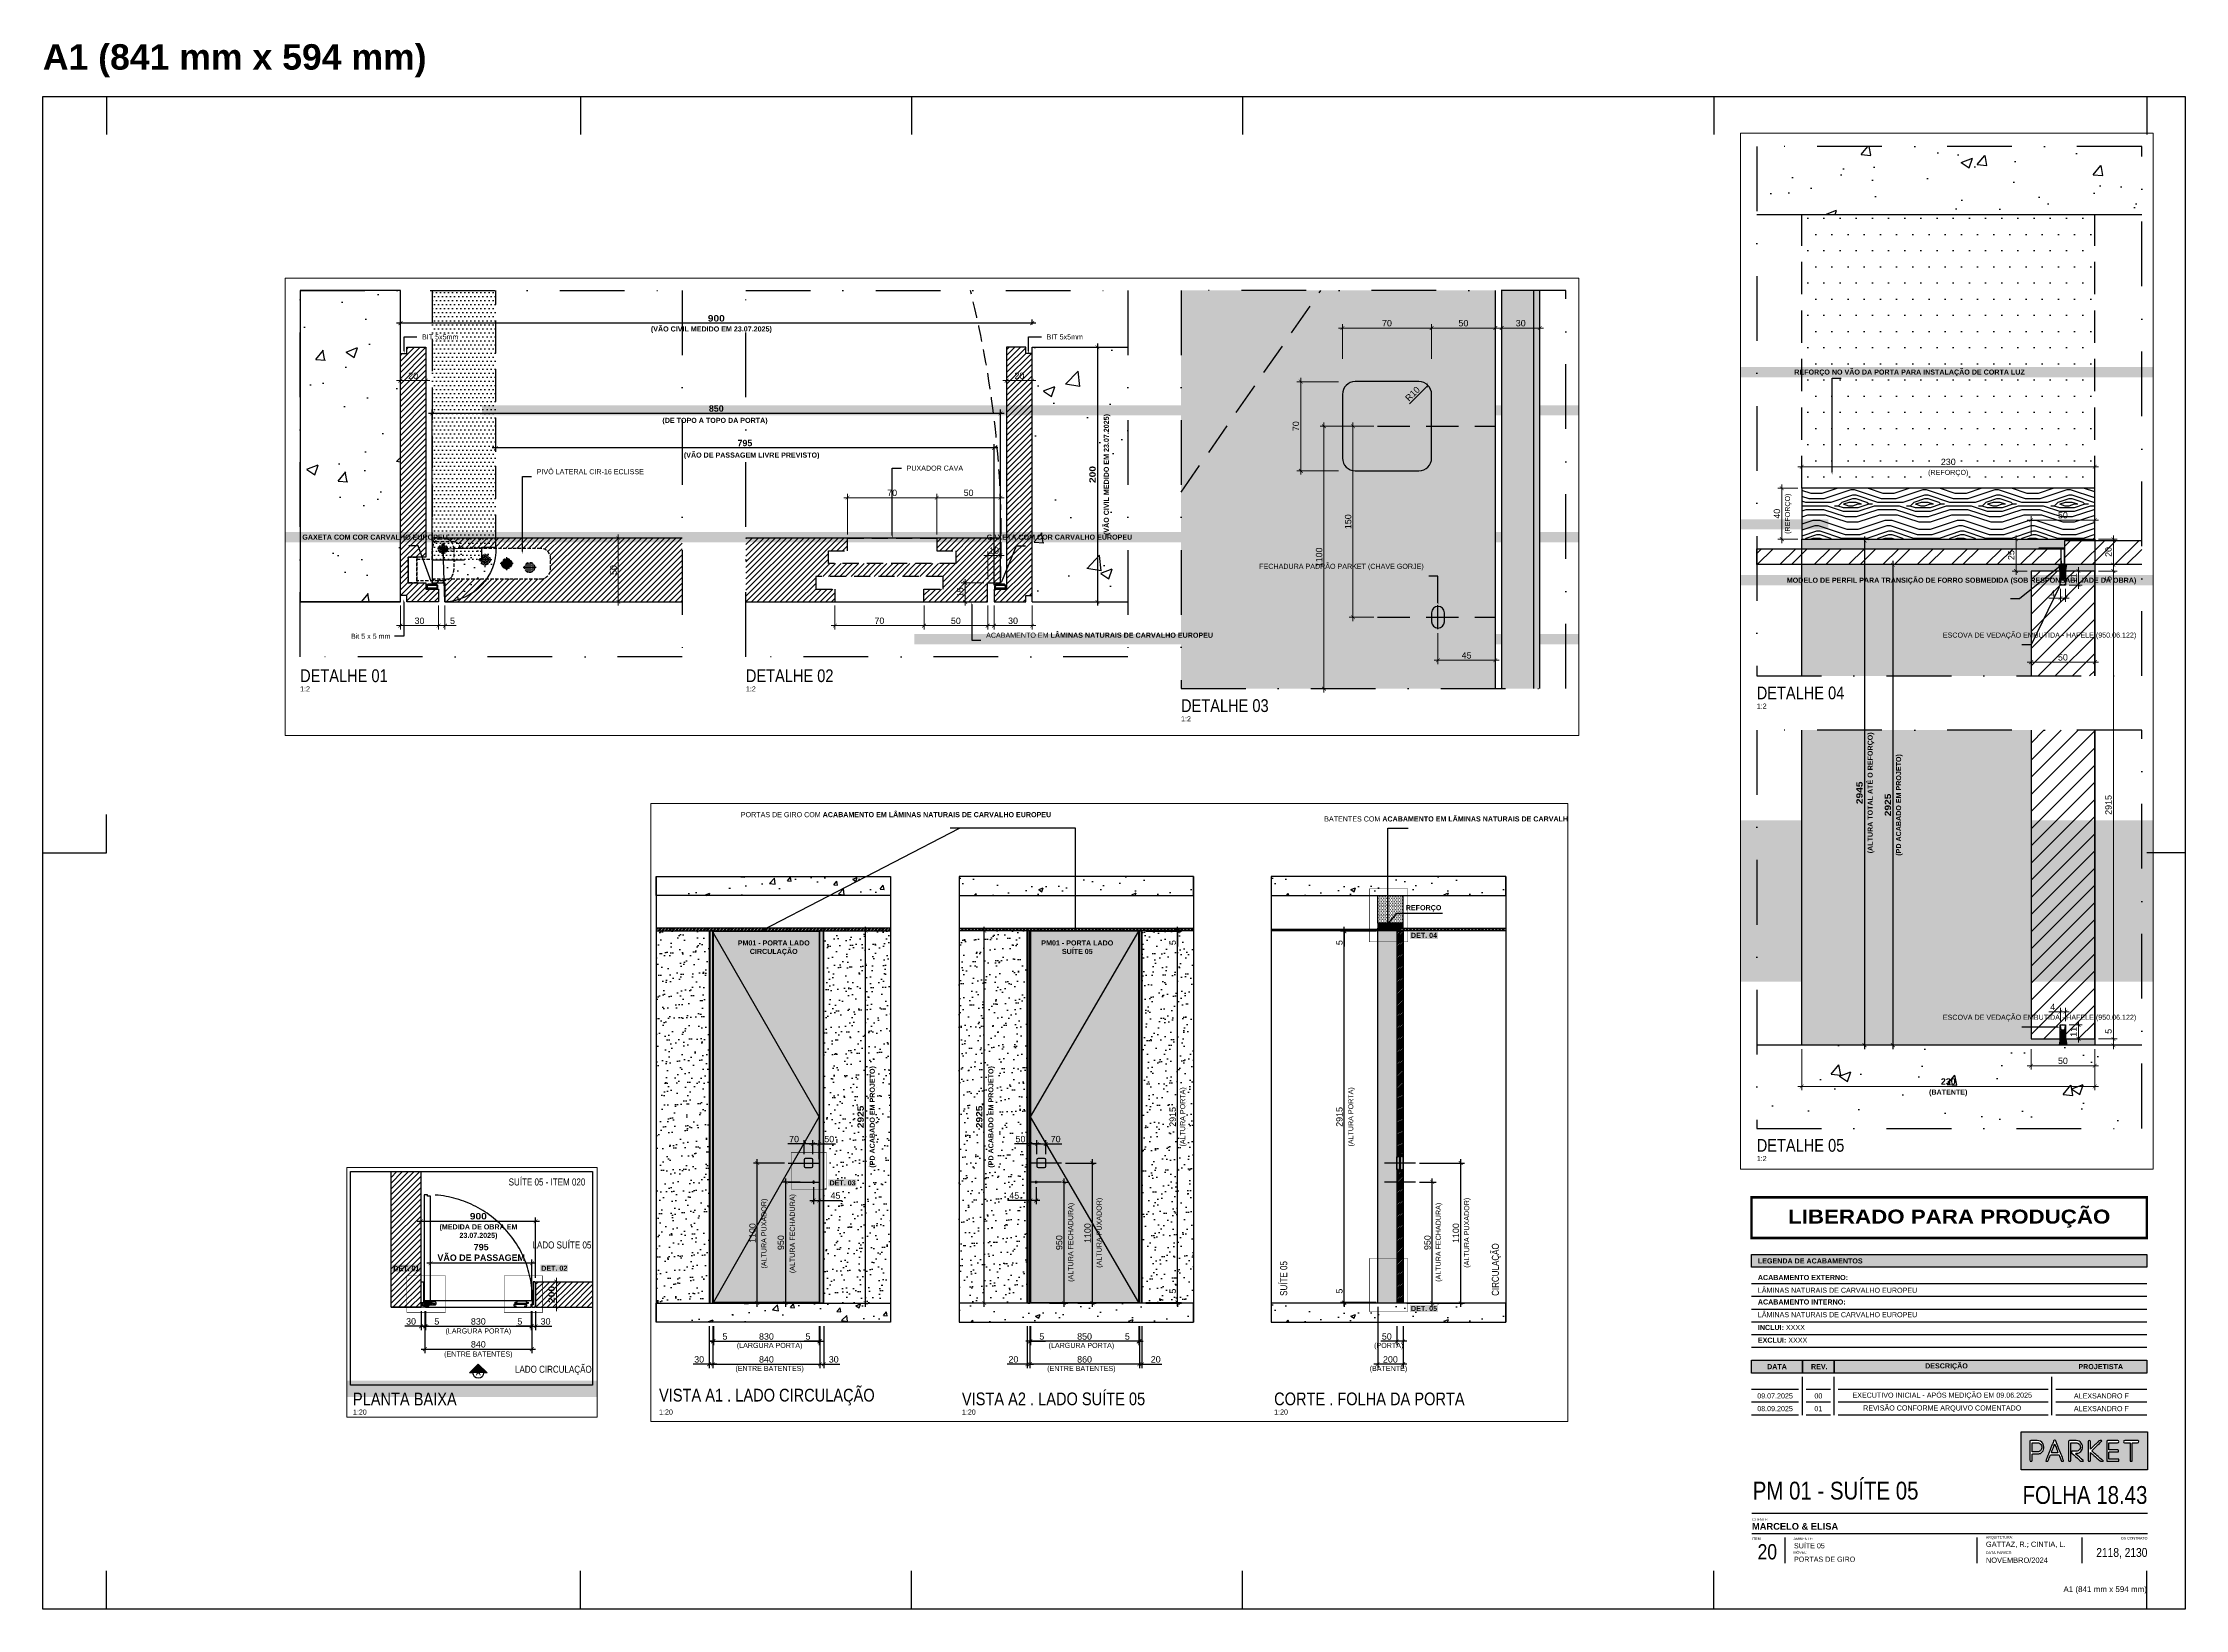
# Paper-space layout '20 - PORTA DE GIRO_F18' of a CAD drawing. Header units: millimetres. Extents: x 0 to 841, y 0 to 615.
# The model-space entities are those that its viewports show. They can reach past a viewport. Long polylines and large blocks are cut down to what shows.
import ezdxf
from ezdxf import colors
from ezdxf.entities.mleader import LeaderData, LeaderLine
from ezdxf.enums import TextEntityAlignment as Align
from ezdxf.math import Vec2, Vec3

# ---------------------------------------------------------------- set-up
doc = ezdxf.new("R2010")
doc.units = ezdxf.units.MM
doc.header["$PDMODE"] = 3
for name, pattern in [('CONTINU', [0]), ('TRAÇO 1-1', [9.525, 6.35, -3.175]), ('TRAÇO E PONTO 1-1', [25.4, 12.7, -6.35, 0, -6.35])]:
    doc.linetypes.add(name, pattern=pattern)
for name, color, linetype in [('_COMENTÁRIOS ARQ', 30, 'Continuous'), ('AC-EQUIPAMENTO', 7, 'Continuous'), ('COTAS', 9, 'Continuous'), ('DB 1475.24 - Amanda Rosales e Bruno Haidar - Terreo - Obra$0$ARQ-PISO-01', 8, 'Continuous'), ('DETALHE', 10, 'Continuous'), ('FERRAGEM', 3, 'Continuous'), ('FERRAGENS', 3, 'Continuous'), ('FORMATO', 9, 'Continuous'), ('GESSO', 1, 'Continuous'), ('HACHURA', 21, 'Continuous'), ('LAYOUT', 4, 'Continuous'), ('MARCENARIA', 4, 'Continuous'), ('MARCENARIA . M', 4, 'Continuous'), ('PAREDE', 94, 'Continuous'), ('PROJEÇÃO', 8, 'Continuous'), ('TEXTO', 105, 'Continuous'), ('TEXTO TRAÇO PONTO', 105, 'TRAÇO E PONTO 1-1')]:
    doc.layers.add(name, color=color, linetype=linetype)
doc.layers.add('_VIEWPORT', color=7, linetype='Continuous', plot=False)
doc.layers.add('ARQ-COTA', color=12, linetype='Continuous', lineweight=9)
doc.styles.add('1-1', font='arial.ttf', dxfattribs={"height": 0.2})
doc.styles.add('Arial Bold', font='')
doc.styles.add('MEDIDA OFICIAL', font='ariblk.ttf')
doc.styles.add('PADRÃO', font='arial.ttf')
doc.styles.add('PADRÃO NEGRITO', font='arialbd.ttf')
doc.styles.get("Standard").update_dxf_attribs({"font": 'arial.ttf'})
doc.styles.add('TITULO', font='swissck.ttf')
doc.styles.get('Arial Bold').set_extended_font_data('Arial Black')
doc.dimstyles.new('1-2', dxfattribs={"dimscale": 2, "dimtxt": 2.5, "dimasz": 1.5, "dimexe": 1.5, "dimexo": 1.5, "dimtad": 1, "dimtxsty": 'PADRÃO', "dimblk": 'ARCHTICK', "dimcen": 2.5, "dimdle": 1.5, "dimclrd": 9, "dimclre": 9, "dimclrt": 6, "dimadec": 0, "dimazin": 0, "dimtfac": 1, "dimtmove": 0, "dimatfit": 3, "dimfxl": 1.25, "dimlwd": -1, "dimlwe": -1, "dimarcsym": 0})
doc.dimstyles.new('1-2 AZUL', dxfattribs={"dimscale": 2, "dimtxt": 2.5, "dimasz": 1.5, "dimexe": 1.5, "dimexo": 1.5, "dimtad": 1, "dimtxsty": 'PADRÃO NEGRITO', "dimblk": 'ARCHTICK', "dimcen": 2.5, "dimdle": 1.5, "dimclrd": 9, "dimclre": 9, "dimclrt": 170, "dimadec": 0, "dimazin": 0, "dimtfac": 1, "dimtmove": 0, "dimatfit": 3, "dimfxl": 1.25, "dimlwd": -1, "dimlwe": -1, "dimarcsym": 0})
doc.dimstyles.new('1-2 CAIXA', dxfattribs={"dimscale": 2, "dimtxt": 2.5, "dimasz": 1.5, "dimexe": 1.5, "dimexo": 1.5, "dimtad": 1, "dimtxsty": 'PADRÃO NEGRITO', "dimblk": 'ARCHTICK', "dimcen": 2.5, "dimdle": 1.5, "dimclrd": 9, "dimclre": 9, "dimclrt": 6, "dimadec": 0, "dimazin": 0, "dimtfac": 1, "dimtmove": 0, "dimatfit": 3, "dimfxl": 1.25, "dimlwd": -1, "dimlwe": -1, "dimarcsym": 0})
doc.dimstyles.new('1-2 VERDE', dxfattribs={"dimscale": 2, "dimtxt": 2.5, "dimasz": 1.5, "dimexe": 1.5, "dimexo": 1.5, "dimtad": 1, "dimtxsty": 'PADRÃO NEGRITO', "dimblk": 'ARCHTICK', "dimcen": 2.5, "dimdle": 1.5, "dimclrd": 9, "dimclre": 9, "dimclrt": 102, "dimadec": 0, "dimazin": 0, "dimtfac": 1, "dimtmove": 0, "dimatfit": 3, "dimfxl": 1.25, "dimlwd": -1, "dimlwe": -1, "dimarcsym": 0})
doc.dimstyles.new('1-20', dxfattribs={"dimscale": 20, "dimtxt": 2.5, "dimasz": 1.5, "dimexe": 1.5, "dimexo": 1.5, "dimtad": 1, "dimtxsty": 'PADRÃO', "dimblk": 'ARCHTICK', "dimcen": 2.5, "dimdle": 1.5, "dimclrd": 9, "dimclre": 9, "dimclrt": 6, "dimadec": 0, "dimazin": 0, "dimtfac": 1, "dimtmove": 0, "dimatfit": 3, "dimfxl": 1.25, "dimlwd": -1, "dimlwe": -1, "dimarcsym": 0})
doc.dimstyles.new('1-20 VERDE', dxfattribs={"dimscale": 20, "dimtxt": 2.5, "dimasz": 1.5, "dimexe": 1.5, "dimexo": 1.5, "dimtad": 1, "dimtxsty": 'PADRÃO NEGRITO', "dimblk": 'ARCHTICK', "dimcen": 2.5, "dimdle": 1.5, "dimclrd": 9, "dimclre": 9, "dimclrt": 102, "dimadec": 0, "dimazin": 0, "dimtfac": 1, "dimtmove": 0, "dimatfit": 3, "dimfxl": 1.25, "dimlwd": -1, "dimlwe": -1, "dimarcsym": 0})
doc.dimstyles.new('Med. Ofic.1-2', dxfattribs={"dimscale": 2, "dimtxt": 2.5, "dimasz": 1.5, "dimexe": 1.5, "dimexo": 1.5, "dimtad": 1, "dimtxsty": 'MEDIDA OFICIAL', "dimblk": 'ARCHTICK', "dimcen": 2.5, "dimdle": 1.5, "dimclrd": 9, "dimclre": 9, "dimclrt": 10, "dimadec": 0, "dimazin": 0, "dimtfac": 1, "dimtmove": 0, "dimatfit": 3, "dimfxl": 1.25, "dimlwd": -1, "dimlwe": -1, "dimarcsym": 0})
doc.dimstyles.new('Med. Ofic.1-20', dxfattribs={"dimscale": 20, "dimtxt": 2.5, "dimasz": 1.5, "dimexe": 1.5, "dimexo": 1.5, "dimtad": 1, "dimtxsty": 'MEDIDA OFICIAL', "dimblk": 'ARCHTICK', "dimcen": 2.5, "dimdle": 1.5, "dimclrd": 9, "dimclre": 9, "dimclrt": 10, "dimadec": 0, "dimazin": 0, "dimtfac": 1, "dimtmove": 0, "dimatfit": 3, "dimfxl": 1.25, "dimlwd": -1, "dimlwe": -1, "dimarcsym": 0})
pattern_1 = [(82.5, (-211911.17, 30012.23), (-89.345337, 83.688372), [0, -96.52, 0, -107.95, 0, -103.1875]), (52.5, (-211911.17, 30012.23), (-47.25273, 206.18321), [0, -52.07, 0, -86.995, 0, -33.3375]), (12.5, (-211966.4, 29957), (139.574956, 140.083078), [0, -31.75, 0, -114.3, 0, -149.225]), (2.5, (-211966.4, 29957), (95.57028, 174.3877), [0, -15.875, 0, -74.93, 0, -85.725])]
pattern_2 = [(50, (25598.85, 74136.82), (364.3693, -31.8782), [38.1, -419.1]), (355, (25598.85, 74136.82), (-70.4868, 382.1137), [30.48, -335.2812]), (100.45144, (25629.2, 74134.17), (293.8825, 350.2355), [32.38, -356.1805]), (46.1842, (25598.85, 74238.42), (542.158, -84.0847), [57.15, -628.65]), (96.6356, (25644.03, 74231.4), (474.808, 494.852), [48.57, -534.271]), (351.1842, (25598.85, 74238.4), (474.808, 494.852), [45.72, -502.9195]), (21, (25649.65, 74213.02), (303.2288, -204.5304), [38.1, -419.1]), (326, (25649.65, 74213.02), (123.604, 368.376), [30.48, -335.28]), (71.45144, (25674.92, 74195.98), (426.8328, 163.8455), [32.38, -356.18]), (37.5, (25598.85, 74136.82), (6.1772, 169.11008), [0, -331.216, 0, -340.36, 0, -336.55]), (7.5, (25598.85, 74136.82), (133.6393, 200.36115), [0, -194.056, 0, -323.596, 0, -128.27]), (327.5, (25485.57, 74136.82), (271.1812, -11.4575), [0, -127, 0, -396.24, 0, -525.78]), (317.5, (25434.77, 74136.82), (296.2584, 50.853), [0, -165.1, 0, -263.144, 0, -373.38])]

# ---------------------------------------------------------------- blocks, each defined once
blk = doc.blocks.new('A1')
at = {"layer": 'Defpoints', "color": 9}
for p, q in [((826, 594), (826, 579)), ((826, 0), (826, 15))]:
    blk.add_line(p, q, dxfattribs=at)
at = {"layer": 'FORMATO'}
for p, q in [((25, 594), (25, 579)), ((211, 594), (211, 579)), ((341, 594), (341, 579)), ((471, 594), (471, 579)), ((656, 594), (656, 579)), ((25, 297), (25, 312)), ((0, 297), (25, 297)), ((841, 297), (826, 297)), ((25, 0), (25, 15)), ((211, 0), (211, 15)), ((341, 0), (341, 15)), ((471, 0), (471, 15)), ((656, 0), (656, 15))]:
    blk.add_line(p, q, dxfattribs=at)
blk.add_lwpolyline([(0, 594), (841, 594), (841, 0), (0, 0)], close=True, dxfattribs=at)
at = {"layer": 'FORMATO', "color": 8, "insert": (826, 7.5), "char_height": 2.2464, "attachment_point": 6, "style": 'PADRÃO'}
blk.add_mtext_dynamic_manual_height_columns('A1 (841 mm x 594 mm)', width=152.4485, gutter_width=12.5, heights=[0], dxfattribs=at)
blk = doc.blocks.new('LOGO PARKET DWG')
at = {"layer": 'TEXTO', "linetype": 'CONTINU', "true_color": 0x3f3f41}
h = blk.add_hatch(color=250, dxfattribs=at)
h.paths.add_polyline_path([(-36089.1, 12563.6), (-36089.1, 12738.7), (-36671.6, 12738.7), (-36671.6, 12563.6)])
edge = h.paths.add_edge_path(flags=16)
edge.add_spline(control_points=[(-36387.2, 12603.5), (-36394, 12602.3), (-36399.2, 12605), (-36404.1, 12609.8)], knot_values=[12, 12, 12, 12, 13, 13, 13, 13], degree=3, periodic=0)
edge.add_spline(control_points=[(-36404.1, 12609.8), (-36415.1, 12620.3), (-36426.5, 12630.3), (-36437.8, 12640.5)], knot_values=[13, 13, 13, 13, 14, 14, 14, 14], degree=3, periodic=0)
edge.add_spline(control_points=[(-36437.8, 12640.5), (-36439.7, 12642.2), (-36440.7, 12646.1), (-36439.5, 12648.2)], knot_values=[14, 14, 14, 14, 15, 15, 15, 15], degree=3, periodic=0)
edge.add_spline(control_points=[(-36439.5, 12648.2), (-36439, 12649.1), (-36437.5, 12649.6), (-36436.4, 12649.7)], knot_values=[15, 15, 15, 15, 16, 16, 16, 16], degree=3, periodic=0)
edge.add_spline(control_points=[(-36436.4, 12649.7), (-36430.3, 12649.8), (-36424.2, 12649.7), (-36418, 12649.7)], knot_values=[16, 16, 16, 16, 17, 17, 17, 17], degree=3, periodic=0)
edge.add_spline(control_points=[(-36418, 12649.7), (-36411.5, 12649.8), (-36406, 12652), (-36402.1, 12657.3)], knot_values=[17, 17, 17, 17, 18, 18, 18, 18], degree=3, periodic=0)
edge.add_spline(control_points=[(-36402.1, 12657.3), (-36395.2, 12666.8), (-36397.5, 12683.4), (-36410.7, 12687.5)], knot_values=[18, 18, 18, 18, 19, 19, 19, 19], degree=3, periodic=0)
edge.add_spline(control_points=[(-36410.7, 12687.5), (-36413.5, 12688.3), (-36416.4, 12688.8), (-36419.3, 12688.9)], knot_values=[19, 19, 19, 19, 20, 20, 20, 20], degree=3, periodic=0)
edge.add_spline(control_points=[(-36419.3, 12688.9), (-36426.4, 12689.1), (-36433.4, 12688.9), (-36440.5, 12689)], knot_values=[20, 20, 20, 20, 21, 21, 21, 21], degree=3, periodic=0)
edge.add_spline(control_points=[(-36440.5, 12689), (-36442.8, 12689.1), (-36443.3, 12688.2), (-36443.3, 12686.1)], knot_values=[21, 21, 21, 21, 22, 22, 22, 22], degree=3, periodic=0)
edge.add_spline(control_points=[(-36443.3, 12686.1), (-36443.2, 12660), (-36443.3, 12633.9), (-36443.3, 12607.8)], knot_values=[22, 22, 22, 22, 23, 23, 23, 23], degree=3, periodic=0)
edge.add_spline(control_points=[(-36443.3, 12607.8), (-36443.3, 12603.5), (-36443.3, 12603.5), (-36447.6, 12603.5)], knot_values=[23, 23, 23, 23, 24, 24, 24, 24], degree=3, periodic=0)
edge.add_spline(control_points=[(-36447.6, 12603.5), (-36452.9, 12603.5), (-36452.9, 12603.5), (-36452.9, 12608.7)], knot_values=[24, 24, 24, 24, 25, 25, 25, 25], degree=3, periodic=0)
edge.add_spline(control_points=[(-36452.9, 12608.7), (-36452.9, 12622.8), (-36452.9, 12636.9), (-36452.9, 12651)], knot_values=[25, 25, 25, 25, 26, 26, 26, 26], degree=3, periodic=0)
edge.add_spline(control_points=[(-36452.9, 12651), (-36452.9, 12665.7), (-36452.9, 12680.4), (-36452.9, 12695.1)], knot_values=[0, 0, 0, 0, 1, 1, 1, 1], degree=3, periodic=0)
edge.add_spline(control_points=[(-36452.9, 12695.1), (-36452.9, 12698.4), (-36452.5, 12698.7), (-36449.2, 12698.7)], knot_values=[1, 1, 1, 1, 2, 2, 2, 2], degree=3, periodic=0)
edge.add_spline(control_points=[(-36449.2, 12698.7), (-36438.8, 12698.7), (-36428.3, 12698.7), (-36417.8, 12698.7)], knot_values=[2, 2, 2, 2, 3, 3, 3, 3], degree=3, periodic=0)
edge.add_spline(control_points=[(-36417.8, 12698.7), (-36408.3, 12698.6), (-36400.3, 12695.3), (-36394.6, 12687.6)], knot_values=[3, 3, 3, 3, 4, 4, 4, 4], degree=3, periodic=0)
edge.add_spline(control_points=[(-36394.6, 12687.6), (-36389.3, 12680.3), (-36387.4, 12672.1), (-36389.3, 12663.1)], knot_values=[4, 4, 4, 4, 5, 5, 5, 5], degree=3, periodic=0)
edge.add_spline(control_points=[(-36389.3, 12663.1), (-36390.9, 12655.8), (-36394.5, 12649.8), (-36400.6, 12645.3)], knot_values=[5, 5, 5, 5, 6, 6, 6, 6], degree=3, periodic=0)
edge.add_spline(control_points=[(-36400.6, 12645.3), (-36405.6, 12641.6), (-36411.4, 12640.3), (-36417.6, 12640)], knot_values=[6, 6, 6, 6, 7, 7, 7, 7], degree=3, periodic=0)
edge.add_spline(control_points=[(-36417.6, 12640), (-36418.8, 12640), (-36420, 12639.4), (-36421.2, 12639.1)], knot_values=[7, 7, 7, 7, 8, 8, 8, 8], degree=3, periodic=0)
edge.add_spline(control_points=[(-36421.2, 12639.1), (-36420.5, 12638.2), (-36419.8, 12637.2), (-36418.9, 12636.4)], knot_values=[8, 8, 8, 8, 9, 9, 9, 9], degree=3, periodic=0)
edge.add_spline(control_points=[(-36418.9, 12636.4), (-36407.9, 12626.5), (-36396.9, 12616.6), (-36386, 12606.7)], knot_values=[9, 9, 9, 9, 10, 10, 10, 10], degree=3, periodic=0)
edge.add_spline(control_points=[(-36386, 12606.7), (-36385.3, 12606.1), (-36385, 12605.1), (-36384.5, 12604.3)], knot_values=[10, 10, 10, 10, 11, 11, 11, 11], degree=3, periodic=0)
edge.add_spline(control_points=[(-36384.5, 12604.3), (-36385.4, 12604), (-36386.3, 12603.6), (-36387.2, 12603.5)], knot_values=[11, 11, 11, 11, 12, 12, 12, 12], degree=3, periodic=0)
edge = h.paths.add_edge_path(flags=16)
edge.add_spline(control_points=[(-36356.3, 12603.5), (-36362, 12603.5), (-36362, 12603.5), (-36362, 12609.1)], knot_values=[3, 3, 3, 3, 4, 4, 4, 4], degree=3, periodic=0)
edge.add_spline(control_points=[(-36362, 12609.1), (-36362, 12637.7), (-36362, 12666.3), (-36362, 12695)], knot_values=[4, 4, 4, 4, 5, 5, 5, 5], degree=3, periodic=0)
edge.add_spline(control_points=[(-36362, 12695), (-36362, 12698.2), (-36361.7, 12698.6), (-36358.4, 12698.6)], knot_values=[5, 5, 5, 5, 6, 6, 6, 6], degree=3, periodic=0)
edge.add_spline(control_points=[(-36358.4, 12698.6), (-36352.4, 12698.7), (-36352.4, 12698.7), (-36352.4, 12692.6)], knot_values=[6, 6, 6, 6, 7, 7, 7, 7], degree=3, periodic=0)
edge.add_spline(control_points=[(-36352.4, 12692.6), (-36352.4, 12682.2), (-36352.5, 12671.7), (-36352.5, 12661.3)], knot_values=[7, 7, 7, 7, 8, 8, 8, 8], degree=3, periodic=0)
edge.add_spline(control_points=[(-36352.5, 12661.3), (-36352.5, 12660.8), (-36352.4, 12660.4), (-36352.3, 12659.3)], knot_values=[8, 8, 8, 8, 9, 9, 9, 9], degree=3, periodic=0)
edge.add_spline(control_points=[(-36352.3, 12659.3), (-36351.3, 12660.1), (-36350.4, 12660.5), (-36349.8, 12661.1)], knot_values=[9, 9, 9, 9, 10, 10, 10, 10], degree=3, periodic=0)
edge.add_spline(control_points=[(-36349.8, 12661.1), (-36337.9, 12672.7), (-36326, 12684.2), (-36314.3, 12695.8)], knot_values=[10, 10, 10, 10, 11, 11, 11, 11], degree=3, periodic=0)
edge.add_spline(control_points=[(-36314.3, 12695.8), (-36312.3, 12697.8), (-36310.3, 12698.9), (-36307.5, 12698.6)], knot_values=[11, 11, 11, 11, 12, 12, 12, 12], degree=3, periodic=0)
edge.add_spline(control_points=[(-36307.5, 12698.6), (-36305.5, 12698.4), (-36303.4, 12698.7), (-36301.4, 12698.5)], knot_values=[12, 12, 12, 12, 13, 13, 13, 13], degree=3, periodic=0)
edge.add_spline(control_points=[(-36301.4, 12698.5), (-36300.8, 12698.5), (-36300, 12698.1), (-36299.8, 12697.7)], knot_values=[13, 13, 13, 13, 14, 14, 14, 14], degree=3, periodic=0)
edge.add_spline(control_points=[(-36299.8, 12697.7), (-36299.6, 12697.3), (-36300.1, 12696.4), (-36300.5, 12696)], knot_values=[14, 14, 14, 14, 15, 15, 15, 15], degree=3, periodic=0)
edge.add_spline(control_points=[(-36300.5, 12696), (-36314.4, 12682.3), (-36328.4, 12668.6), (-36342.4, 12655)], knot_values=[15, 15, 15, 15, 16, 16, 16, 16], degree=3, periodic=0)
edge.add_spline(control_points=[(-36342.4, 12655), (-36342.7, 12654.7), (-36343, 12654.4), (-36343.3, 12654.1)], knot_values=[16, 16, 16, 16, 17, 17, 17, 17], degree=3, periodic=0)
edge.add_spline(control_points=[(-36343.3, 12654.1), (-36346, 12651.4), (-36345.9, 12651.4), (-36343.1, 12648.9)], knot_values=[17, 17, 17, 17, 18, 18, 18, 18], degree=3, periodic=0)
edge.add_spline(control_points=[(-36343.1, 12648.9), (-36329.2, 12636.7), (-36315.3, 12624.4), (-36301.4, 12612.1)], knot_values=[18, 18, 18, 18, 19, 19, 19, 19], degree=3, periodic=0)
edge.add_spline(control_points=[(-36301.4, 12612.1), (-36299.6, 12610.5), (-36297.8, 12608.9), (-36295.9, 12607.4)], knot_values=[19, 19, 19, 19, 20, 20, 20, 20], degree=3, periodic=0)
edge.add_spline(control_points=[(-36295.9, 12607.4), (-36294.8, 12606.6), (-36293.6, 12605.9), (-36292.5, 12605.2)], knot_values=[20, 20, 20, 20, 21, 21, 21, 21], degree=3, periodic=0)
edge.add_spline(control_points=[(-36292.5, 12605.2), (-36292.8, 12604.8), (-36293, 12604.4), (-36293.3, 12604)], knot_values=[21, 21, 21, 21, 22, 22, 22, 22], degree=3, periodic=0)
edge.add_spline(control_points=[(-36295.5, 12603.5), (-36294.8, 12603.5), (-36294, 12603.8), (-36293.3, 12604)], knot_values=[22, 22, 22, 22, 23, 23, 23, 23], degree=3, periodic=0)
edge.add_spline(control_points=[(-36295.5, 12603.5), (-36298.5, 12603.4), (-36301.6, 12603.4), (-36304.6, 12603.5)], knot_values=[23, 23, 23, 23, 24, 24, 24, 24], degree=3, periodic=0)
edge.add_spline(control_points=[(-36304.6, 12603.5), (-36305.6, 12603.6), (-36306.7, 12604.2), (-36307.4, 12604.8)], knot_values=[24, 24, 24, 24, 25, 25, 25, 25], degree=3, periodic=0)
edge.add_spline(control_points=[(-36307.4, 12604.8), (-36317.2, 12613.3), (-36326.9, 12621.8), (-36336.6, 12630.4)], knot_values=[25, 25, 25, 25, 26, 26, 26, 26], degree=3, periodic=0)
edge.add_spline(control_points=[(-36336.6, 12630.4), (-36341, 12634.2), (-36345.4, 12638.1), (-36349.8, 12642)], knot_values=[26, 26, 26, 26, 27, 27, 27, 27], degree=3, periodic=0)
edge.add_spline(control_points=[(-36349.8, 12642), (-36350.4, 12642.5), (-36351.1, 12642.9), (-36352.4, 12643.8)], knot_values=[27, 27, 27, 27, 28, 28, 28, 28], degree=3, periodic=0)
edge.add_spline(control_points=[(-36352.4, 12643.8), (-36352.4, 12642), (-36352.4, 12641), (-36352.4, 12640.1)], knot_values=[0, 0, 0, 0, 1, 1, 1, 1], degree=3, periodic=0)
edge.add_spline(control_points=[(-36352.4, 12640.1), (-36352.4, 12629.1), (-36352.4, 12618.2), (-36352.4, 12607.3)], knot_values=[1, 1, 1, 1, 2, 2, 2, 2], degree=3, periodic=0)
edge.add_spline(control_points=[(-36352.4, 12607.3), (-36352.5, 12603.7), (-36352.7, 12603.5), (-36356.3, 12603.5)], knot_values=[2, 2, 2, 2, 3, 3, 3, 3], degree=3, periodic=0)
edge = h.paths.add_edge_path(flags=16)
edge.add_spline(control_points=[(-36476, 12606.4), (-36475.1, 12604.3), (-36475.5, 12603.5), (-36477.9, 12603.5)], knot_values=[11, 11, 11, 11, 12, 12, 12, 12], degree=3, periodic=0)
edge.add_spline(control_points=[(-36477.9, 12603.5), (-36487.1, 12603.6), (-36484.7, 12602.5), (-36488.2, 12610.8)], knot_values=[12, 12, 12, 12, 13, 13, 13, 13], degree=3, periodic=0)
edge.add_spline(control_points=[(-36488.2, 12610.8), (-36491.1, 12617.5), (-36493.8, 12624.4), (-36496.8, 12631.1)], knot_values=[13, 13, 13, 13, 14, 14, 14, 14], degree=3, periodic=0)
edge.add_spline(control_points=[(-36496.8, 12631.1), (-36497.2, 12632), (-36498.7, 12632.9), (-36499.6, 12632.9)], knot_values=[14, 14, 14, 14, 15, 15, 15, 15], degree=3, periodic=0)
edge.add_spline(control_points=[(-36499.6, 12632.9), (-36511, 12633), (-36522.5, 12633), (-36533.9, 12633)], knot_values=[15, 15, 15, 15, 16, 16, 16, 16], degree=3, periodic=0)
edge.add_spline(control_points=[(-36533.9, 12633), (-36535.8, 12633), (-36536.8, 12632.2), (-36537.5, 12630.3)], knot_values=[16, 16, 16, 16, 17, 17, 17, 17], degree=3, periodic=0)
edge.add_spline(control_points=[(-36537.5, 12630.3), (-36540.5, 12622.6), (-36543.7, 12614.9), (-36546.7, 12607.2)], knot_values=[17, 17, 17, 17, 18, 18, 18, 18], degree=3, periodic=0)
edge.add_spline(control_points=[(-36546.7, 12607.2), (-36547.9, 12604.2), (-36549.7, 12602.6), (-36552.5, 12603.5)], knot_values=[18, 18, 18, 18, 19, 19, 19, 19], degree=3, periodic=0)
edge.add_spline(control_points=[(-36552.5, 12603.5), (-36558.7, 12603.4), (-36558.9, 12603.4), (-36556.6, 12609.3)], knot_values=[0, 0, 0, 0, 1, 1, 1, 1], degree=3, periodic=0)
edge.add_spline(control_points=[(-36556.6, 12609.3), (-36554.5, 12614.7), (-36552.4, 12620), (-36550.2, 12625.4)], knot_values=[1, 1, 1, 1, 2, 2, 2, 2], degree=3, periodic=0)
edge.add_spline(control_points=[(-36550.2, 12625.4), (-36547.5, 12632.2), (-36544.7, 12639), (-36542, 12645.9)], knot_values=[2, 2, 2, 2, 3, 3, 3, 3], degree=3, periodic=0)
edge.add_spline(control_points=[(-36542, 12645.9), (-36539.4, 12652.4), (-36536.9, 12658.9), (-36534.3, 12665.4)], knot_values=[3, 3, 3, 3, 4, 4, 4, 4], degree=3, periodic=0)
edge.add_spline(control_points=[(-36534.3, 12665.4), (-36532.2, 12670.8), (-36530, 12676.2), (-36527.9, 12681.5)], knot_values=[4, 4, 4, 4, 5, 5, 5, 5], degree=3, periodic=0)
edge.add_spline(control_points=[(-36527.9, 12681.5), (-36525.8, 12686.7), (-36523.7, 12691.9), (-36521.8, 12697.2)], knot_values=[5, 5, 5, 5, 6, 6, 6, 6], degree=3, periodic=0)
edge.add_spline(control_points=[(-36521.8, 12697.2), (-36521, 12699.3), (-36519.8, 12700.2), (-36517.7, 12700)], knot_values=[6, 6, 6, 6, 7, 7, 7, 7], degree=3, periodic=0)
edge.add_spline(control_points=[(-36517.7, 12700), (-36515.6, 12699.9), (-36513.4, 12700.8), (-36512.2, 12697.6)], knot_values=[7, 7, 7, 7, 8, 8, 8, 8], degree=3, periodic=0)
edge.add_spline(control_points=[(-36512.2, 12697.6), (-36507.9, 12686.3), (-36503.2, 12675.2), (-36498.8, 12664.1)], knot_values=[8, 8, 8, 8, 9, 9, 9, 9], degree=3, periodic=0)
edge.add_spline(control_points=[(-36498.8, 12664.1), (-36494.9, 12654.3), (-36491.2, 12644.6), (-36487.4, 12634.9)], knot_values=[9, 9, 9, 9, 10, 10, 10, 10], degree=3, periodic=0)
edge.add_spline(control_points=[(-36487.4, 12634.9), (-36483.6, 12625.4), (-36479.8, 12615.9), (-36476, 12606.4)], knot_values=[10, 10, 10, 10, 11, 11, 11, 11], degree=3, periodic=0)
edge = h.paths.add_edge_path(flags=0)
edge.add_spline(control_points=[(-36502.2, 12645.2), (-36501.5, 12643.6), (-36502, 12642.7), (-36503.8, 12642.7)], knot_values=[4, 4, 4, 4, 5, 5, 5, 5], degree=3, periodic=0)
edge.add_spline(control_points=[(-36503.8, 12642.7), (-36512.6, 12642.7), (-36521.4, 12642.7), (-36530.2, 12642.7)], knot_values=[3, 3, 3, 3, 4, 4, 4, 4], degree=3, periodic=0)
edge.add_spline(control_points=[(-36530.2, 12642.7), (-36531.8, 12642.7), (-36532.3, 12643.6), (-36531.7, 12645)], knot_values=[2, 2, 2, 2, 3, 3, 3, 3], degree=3, periodic=0)
edge.add_spline(control_points=[(-36531.7, 12645), (-36527, 12657.2), (-36522.3, 12669.3), (-36517.5, 12681.4)], knot_values=[1, 1, 1, 1, 2, 2, 2, 2], degree=3, periodic=0)
edge.add_spline(control_points=[(-36517.5, 12681.4), (-36517.5, 12681.5), (-36517.4, 12681.5), (-36516.7, 12682.1)], knot_values=[0, 0, 0, 0, 1, 1, 1, 1], degree=3, periodic=0)
edge.add_spline(control_points=[(-36516.7, 12682.1), (-36515.4, 12678.9), (-36514.2, 12675.9), (-36513, 12673)], knot_values=[7, 7, 7, 7, 8, 8, 8, 8], degree=3, periodic=0)
edge.add_spline(control_points=[(-36513, 12673), (-36510.2, 12665.9), (-36507.5, 12658.8), (-36504.7, 12651.7)], knot_values=[6, 6, 6, 6, 7, 7, 7, 7], degree=3, periodic=0)
edge.add_spline(control_points=[(-36504.7, 12651.7), (-36503.9, 12649.5), (-36503, 12647.3), (-36502.2, 12645.2)], knot_values=[5, 5, 5, 5, 6, 6, 6, 6], degree=3, periodic=0)
edge = h.paths.add_edge_path(flags=16)
edge.add_spline(control_points=[(-36273.3, 12603.5), (-36276.8, 12603.5), (-36277.1, 12603.7), (-36277.1, 12607.2)], knot_values=[21, 21, 21, 21, 22, 22, 22, 22], degree=3, periodic=0)
edge.add_spline(control_points=[(-36277.1, 12607.2), (-36277.1, 12621.9), (-36277.1, 12636.6), (-36277.1, 12651.2)], knot_values=[22, 22, 22, 22, 23, 23, 23, 23], degree=3, periodic=0)
edge.add_spline(control_points=[(-36277.1, 12651.2), (-36277.1, 12665.9), (-36277.1, 12680.5), (-36277.1, 12695.1)], knot_values=[0, 0, 0, 0, 1, 1, 1, 1], degree=3, periodic=0)
edge.add_spline(control_points=[(-36277.1, 12695.1), (-36277.1, 12698.3), (-36276.7, 12698.6), (-36273.4, 12698.6)], knot_values=[1, 1, 1, 1, 2, 2, 2, 2], degree=3, periodic=0)
edge.add_spline(control_points=[(-36273.4, 12698.6), (-36257.3, 12698.6), (-36241.2, 12698.6), (-36225.1, 12698.6)], knot_values=[2, 2, 2, 2, 3, 3, 3, 3], degree=3, periodic=0)
edge.add_spline(control_points=[(-36225.1, 12698.6), (-36221.6, 12698.6), (-36221.3, 12698.4), (-36221.3, 12694.9)], knot_values=[3, 3, 3, 3, 4, 4, 4, 4], degree=3, periodic=0)
edge.add_spline(control_points=[(-36221.3, 12694.9), (-36221.3, 12688.2), (-36221, 12689), (-36227.3, 12689)], knot_values=[4, 4, 4, 4, 5, 5, 5, 5], degree=3, periodic=0)
edge.add_spline(control_points=[(-36227.3, 12689), (-36239.8, 12689), (-36252.3, 12688.9), (-36264.9, 12689)], knot_values=[5, 5, 5, 5, 6, 6, 6, 6], degree=3, periodic=0)
edge.add_spline(control_points=[(-36264.9, 12689), (-36267, 12689), (-36267.6, 12688.4), (-36267.6, 12686.3)], knot_values=[6, 6, 6, 6, 7, 7, 7, 7], degree=3, periodic=0)
edge.add_spline(control_points=[(-36267.6, 12686.3), (-36267.5, 12677.3), (-36267.6, 12668.3), (-36267.6, 12659.4)], knot_values=[7, 7, 7, 7, 8, 8, 8, 8], degree=3, periodic=0)
edge.add_spline(control_points=[(-36267.6, 12659.4), (-36267.6, 12656), (-36267.4, 12655.9), (-36264, 12655.9)], knot_values=[8, 8, 8, 8, 9, 9, 9, 9], degree=3, periodic=0)
edge.add_spline(control_points=[(-36264, 12655.9), (-36251.4, 12655.9), (-36238.8, 12655.9), (-36226.3, 12655.9)], knot_values=[9, 9, 9, 9, 10, 10, 10, 10], degree=3, periodic=0)
edge.add_spline(control_points=[(-36226.3, 12655.9), (-36222.5, 12655.9), (-36222.1, 12655.5), (-36222.1, 12651.7)], knot_values=[10, 10, 10, 10, 11, 11, 11, 11], degree=3, periodic=0)
edge.add_spline(control_points=[(-36222.1, 12651.7), (-36222.1, 12651.2), (-36222.1, 12650.7), (-36222.1, 12650.2)], knot_values=[11, 11, 11, 11, 12, 12, 12, 12], degree=3, periodic=0)
edge.add_spline(control_points=[(-36222.1, 12650.2), (-36222.1, 12646.7), (-36222.6, 12646.3), (-36226, 12646.3)], knot_values=[12, 12, 12, 12, 13, 13, 13, 13], degree=3, periodic=0)
edge.add_spline(control_points=[(-36226, 12646.3), (-36238.9, 12646.3), (-36251.7, 12646.2), (-36264.5, 12646.3)], knot_values=[13, 13, 13, 13, 14, 14, 14, 14], degree=3, periodic=0)
edge.add_spline(control_points=[(-36264.5, 12646.3), (-36267.1, 12646.4), (-36267.6, 12645.5), (-36267.6, 12643.2)], knot_values=[14, 14, 14, 14, 15, 15, 15, 15], degree=3, periodic=0)
edge.add_spline(control_points=[(-36267.6, 12643.2), (-36267.5, 12634.2), (-36267.5, 12625.2), (-36267.5, 12616.2)], knot_values=[15, 15, 15, 15, 16, 16, 16, 16], degree=3, periodic=0)
edge.add_spline(control_points=[(-36267.5, 12616.2), (-36267.5, 12613), (-36267.5, 12613), (-36264.2, 12613)], knot_values=[16, 16, 16, 16, 17, 17, 17, 17], degree=3, periodic=0)
edge.add_spline(control_points=[(-36264.2, 12613), (-36251, 12613.1), (-36237.7, 12613.1), (-36224.4, 12613.1)], knot_values=[17, 17, 17, 17, 18, 18, 18, 18], degree=3, periodic=0)
edge.add_spline(control_points=[(-36224.4, 12613.1), (-36221.4, 12613.1), (-36221, 12612.6), (-36221, 12609.5)], knot_values=[18, 18, 18, 18, 19, 19, 19, 19], degree=3, periodic=0)
edge.add_spline(control_points=[(-36221, 12609.5), (-36220.9, 12603.5), (-36220.9, 12603.5), (-36227, 12603.5)], knot_values=[19, 19, 19, 19, 20, 20, 20, 20], degree=3, periodic=0)
edge.add_spline(control_points=[(-36227, 12603.5), (-36242.4, 12603.5), (-36257.9, 12603.5), (-36273.3, 12603.5)], knot_values=[20, 20, 20, 20, 21, 21, 21, 21], degree=3, periodic=0)
edge = h.paths.add_edge_path(flags=16)
edge.add_spline(control_points=[(-36567.2, 12665.3), (-36567.8, 12655.5), (-36572, 12647.6), (-36580, 12641.9)], knot_values=[5, 5, 5, 5, 6, 6, 6, 6], degree=3, periodic=0)
edge.add_spline(control_points=[(-36580, 12641.9), (-36584, 12639), (-36588.5, 12637.2), (-36593.5, 12637.2)], knot_values=[6, 6, 6, 6, 7, 7, 7, 7], degree=3, periodic=0)
edge.add_spline(control_points=[(-36593.5, 12637.2), (-36601.4, 12637), (-36609.3, 12637), (-36617.2, 12637)], knot_values=[7, 7, 7, 7, 8, 8, 8, 8], degree=3, periodic=0)
edge.add_spline(control_points=[(-36617.2, 12637), (-36621.4, 12637), (-36621.5, 12636.9), (-36621.5, 12632.6)], knot_values=[8, 8, 8, 8, 9, 9, 9, 9], degree=3, periodic=0)
edge.add_spline(control_points=[(-36621.5, 12632.6), (-36621.5, 12624.2), (-36621.4, 12615.8), (-36621.5, 12607.4)], knot_values=[9, 9, 9, 9, 10, 10, 10, 10], degree=3, periodic=0)
edge.add_spline(control_points=[(-36621.5, 12607.4), (-36621.5, 12603.9), (-36621.9, 12603.5), (-36625.4, 12603.5)], knot_values=[10, 10, 10, 10, 11, 11, 11, 11], degree=3, periodic=0)
edge.add_spline(control_points=[(-36625.4, 12603.5), (-36631.6, 12603.4), (-36631.6, 12603.4), (-36631.6, 12609.7)], knot_values=[11, 11, 11, 11, 12, 12, 12, 12], degree=3, periodic=0)
edge.add_spline(control_points=[(-36631.6, 12609.7), (-36631.6, 12623.5), (-36631.6, 12637.4), (-36631.6, 12651.2)], knot_values=[12, 12, 12, 12, 13, 13, 13, 13], degree=3, periodic=0)
edge.add_spline(control_points=[(-36631.6, 12651.2), (-36631.6, 12665.7), (-36631.6, 12680.2), (-36631.6, 12694.8)], knot_values=[0, 0, 0, 0, 1, 1, 1, 1], degree=3, periodic=0)
edge.add_spline(control_points=[(-36631.6, 12694.8), (-36631.6, 12698.3), (-36631.2, 12698.7), (-36627.7, 12698.7)], knot_values=[1, 1, 1, 1, 2, 2, 2, 2], degree=3, periodic=0)
edge.add_spline(control_points=[(-36627.7, 12698.7), (-36617.5, 12698.7), (-36607.4, 12698.6), (-36597.2, 12698.7)], knot_values=[2, 2, 2, 2, 3, 3, 3, 3], degree=3, periodic=0)
edge.add_spline(control_points=[(-36597.2, 12698.7), (-36586.5, 12698.8), (-36578, 12694.6), (-36572.1, 12685.7)], knot_values=[3, 3, 3, 3, 4, 4, 4, 4], degree=3, periodic=0)
edge.add_spline(control_points=[(-36572.1, 12685.7), (-36568, 12679.5), (-36566.8, 12672.6), (-36567.2, 12665.3)], knot_values=[4, 4, 4, 4, 5, 5, 5, 5], degree=3, periodic=0)
edge = h.paths.add_edge_path(flags=0)
edge.add_spline(control_points=[(-36578.2, 12676.3), (-36575.7, 12668.8), (-36576.2, 12661.7), (-36580.3, 12655.1)], knot_values=[4, 4, 4, 4, 5, 5, 5, 5], degree=3, periodic=0)
edge.add_spline(control_points=[(-36580.3, 12655.1), (-36583.4, 12650.1), (-36588.2, 12647.1), (-36594, 12646.8)], knot_values=[3, 3, 3, 3, 4, 4, 4, 4], degree=3, periodic=0)
edge.add_spline(control_points=[(-36594, 12646.8), (-36602.3, 12646.3), (-36610.7, 12646.6), (-36619.1, 12646.5)], knot_values=[2, 2, 2, 2, 3, 3, 3, 3], degree=3, periodic=0)
edge.add_spline(control_points=[(-36619.1, 12646.5), (-36621, 12646.5), (-36621.5, 12647.5), (-36621.5, 12649.3)], knot_values=[1, 1, 1, 1, 2, 2, 2, 2], degree=3, periodic=0)
edge.add_spline(control_points=[(-36621.5, 12649.3), (-36621.4, 12655.5), (-36621.5, 12661.7), (-36621.5, 12667.9)], knot_values=[0, 0, 0, 0, 1, 1, 1, 1], degree=3, periodic=0)
edge.add_spline(control_points=[(-36621.5, 12667.9), (-36621.5, 12673.9), (-36621.4, 12680), (-36621.5, 12686)], knot_values=[8, 8, 8, 8, 9, 9, 9, 9], degree=3, periodic=0)
edge.add_spline(control_points=[(-36621.5, 12686), (-36621.5, 12688.1), (-36620.9, 12689), (-36618.7, 12689)], knot_values=[7, 7, 7, 7, 8, 8, 8, 8], degree=3, periodic=0)
edge.add_spline(control_points=[(-36618.7, 12689), (-36611, 12688.9), (-36603.4, 12689), (-36595.8, 12689)], knot_values=[6, 6, 6, 6, 7, 7, 7, 7], degree=3, periodic=0)
edge.add_spline(control_points=[(-36595.8, 12689), (-36588.2, 12689), (-36580.7, 12683.6), (-36578.2, 12676.3)], knot_values=[5, 5, 5, 5, 6, 6, 6, 6], degree=3, periodic=0)
edge = h.paths.add_edge_path(flags=16)
edge.add_spline(control_points=[(-36195.6, 12689), (-36198.8, 12689), (-36199.1, 12689.3), (-36199.2, 12692.4)], knot_values=[6, 6, 6, 6, 7, 7, 7, 7], degree=3, periodic=0)
edge.add_spline(control_points=[(-36199.2, 12692.4), (-36199.2, 12699.4), (-36199.3, 12698.7), (-36192.9, 12698.7)], knot_values=[7, 7, 7, 7, 8, 8, 8, 8], degree=3, periodic=0)
edge.add_spline(control_points=[(-36192.9, 12698.7), (-36172.7, 12698.7), (-36152.5, 12698.7), (-36132.2, 12698.7)], knot_values=[8, 8, 8, 8, 9, 9, 9, 9], degree=3, periodic=0)
edge.add_spline(control_points=[(-36132.2, 12698.7), (-36130, 12698.7), (-36129.1, 12697.9), (-36129.1, 12695.7)], knot_values=[9, 9, 9, 9, 10, 10, 10, 10], degree=3, periodic=0)
edge.add_spline(control_points=[(-36129.1, 12695.7), (-36129.2, 12687.8), (-36128.5, 12689), (-36135.6, 12689)], knot_values=[10, 10, 10, 10, 11, 11, 11, 11], degree=3, periodic=0)
edge.add_spline(control_points=[(-36135.6, 12689), (-36142.6, 12688.9), (-36149.5, 12688.9), (-36156.5, 12689)], knot_values=[11, 11, 11, 11, 12, 12, 12, 12], degree=3, periodic=0)
edge.add_spline(control_points=[(-36156.5, 12689), (-36158.7, 12689.1), (-36159.4, 12688.4), (-36159.4, 12686.2)], knot_values=[12, 12, 12, 12, 13, 13, 13, 13], degree=3, periodic=0)
edge.add_spline(control_points=[(-36159.4, 12686.2), (-36159.3, 12672.8), (-36159.4, 12659.5), (-36159.4, 12646.2)], knot_values=[13, 13, 13, 13, 14, 14, 14, 14], degree=3, periodic=0)
edge.add_spline(control_points=[(-36159.4, 12646.2), (-36159.4, 12633), (-36159.4, 12619.8), (-36159.4, 12606.6)], knot_values=[0, 0, 0, 0, 1, 1, 1, 1], degree=3, periodic=0)
edge.add_spline(control_points=[(-36159.4, 12606.6), (-36159.4, 12603.5), (-36159.6, 12603.3), (-36162.6, 12603.3)], knot_values=[1, 1, 1, 1, 2, 2, 2, 2], degree=3, periodic=0)
edge.add_spline(control_points=[(-36162.6, 12603.3), (-36169.7, 12603.2), (-36168.9, 12602.8), (-36168.9, 12609.4)], knot_values=[2, 2, 2, 2, 3, 3, 3, 3], degree=3, periodic=0)
edge.add_spline(control_points=[(-36168.9, 12609.4), (-36168.9, 12635.1), (-36168.9, 12660.8), (-36168.8, 12686.4)], knot_values=[3, 3, 3, 3, 4, 4, 4, 4], degree=3, periodic=0)
edge.add_spline(control_points=[(-36168.8, 12686.4), (-36168.8, 12688.6), (-36169.6, 12689), (-36171.5, 12689)], knot_values=[4, 4, 4, 4, 5, 5, 5, 5], degree=3, periodic=0)
edge.add_spline(control_points=[(-36171.5, 12689), (-36179.5, 12689), (-36187.6, 12689), (-36195.6, 12689)], knot_values=[5, 5, 5, 5, 6, 6, 6, 6], degree=3, periodic=0)
at = {"layer": 'MARCENARIA . M', "color": 250, "true_color": 0x3f3f41}
blk.add_lwpolyline([(-36671.6, 12738.7), (-36089.1, 12738.7), (-36089.1, 12563.6), (-36671.6, 12563.6)], close=True, dxfattribs=at)
at = {"layer": 'TEXTO', "color": 250, "linetype": 'CONTINU', "true_color": 0x3f3f41}
for points, knots in [([(-36631.6, 12651.2), (-36631.6, 12665.7), (-36631.6, 12680.2), (-36631.6, 12694.8), (-36631.6, 12698.3), (-36631.2, 12698.7), (-36627.7, 12698.7), (-36617.5, 12698.7), (-36607.4, 12698.6), (-36597.2, 12698.7), (-36586.5, 12698.8), (-36578, 12694.6), (-36572.1, 12685.7), (-36568, 12679.5), (-36566.8, 12672.6), (-36567.2, 12665.3), (-36567.8, 12655.5), (-36572, 12647.6), (-36580, 12641.9), (-36584, 12639), (-36588.5, 12637.2), (-36593.5, 12637.2), (-36601.4, 12637), (-36609.3, 12637), (-36617.2, 12637), (-36621.4, 12637), (-36621.5, 12636.9), (-36621.5, 12632.6), (-36621.5, 12624.2), (-36621.4, 12615.8), (-36621.5, 12607.4), (-36621.5, 12603.9), (-36621.9, 12603.5), (-36625.4, 12603.5), (-36631.6, 12603.4), (-36631.6, 12603.4), (-36631.6, 12609.7), (-36631.6, 12623.5), (-36631.6, 12637.4), (-36631.6, 12651.2)], [0, 0, 0, 0, 1, 1, 1, 2, 2, 2, 3, 3, 3, 4, 4, 4, 5, 5, 5, 6, 6, 6, 7, 7, 7, 8, 8, 8, 9, 9, 9, 10, 10, 10, 11, 11, 11, 12, 12, 12, 13, 13, 13, 13]), ([(-36621.5, 12667.9), (-36621.5, 12661.7), (-36621.4, 12655.5), (-36621.5, 12649.3), (-36621.5, 12647.5), (-36621, 12646.5), (-36619.1, 12646.5), (-36610.7, 12646.6), (-36602.3, 12646.3), (-36594, 12646.8), (-36588.2, 12647.1), (-36583.4, 12650.1), (-36580.3, 12655.1), (-36576.2, 12661.7), (-36575.7, 12668.8), (-36578.2, 12676.3), (-36580.7, 12683.6), (-36588.2, 12689), (-36595.8, 12689), (-36603.4, 12689), (-36611, 12688.9), (-36618.7, 12689), (-36620.9, 12689), (-36621.5, 12688.1), (-36621.5, 12686), (-36621.4, 12680), (-36621.5, 12673.9), (-36621.5, 12667.9)], [0, 0, 0, 0, 1, 1, 1, 2, 2, 2, 3, 3, 3, 4, 4, 4, 5, 5, 5, 6, 6, 6, 7, 7, 7, 8, 8, 8, 9, 9, 9, 9]), ([(-36552.5, 12603.5), (-36558.7, 12603.4), (-36558.9, 12603.4), (-36556.6, 12609.3), (-36554.5, 12614.7), (-36552.4, 12620), (-36550.2, 12625.4), (-36547.5, 12632.2), (-36544.7, 12639), (-36542, 12645.9), (-36539.4, 12652.4), (-36536.9, 12658.9), (-36534.3, 12665.4), (-36532.2, 12670.8), (-36530, 12676.2), (-36527.9, 12681.5), (-36525.8, 12686.7), (-36523.7, 12691.9), (-36521.8, 12697.2), (-36521, 12699.3), (-36519.8, 12700.2), (-36517.7, 12700), (-36515.6, 12699.9), (-36513.4, 12700.8), (-36512.2, 12697.6), (-36507.9, 12686.3), (-36503.2, 12675.2), (-36498.8, 12664.1), (-36494.9, 12654.3), (-36491.2, 12644.6), (-36487.4, 12634.9), (-36483.6, 12625.4), (-36479.8, 12615.9), (-36476, 12606.4), (-36475.1, 12604.3), (-36475.5, 12603.5), (-36477.9, 12603.5), (-36487.1, 12603.6), (-36484.7, 12602.5), (-36488.2, 12610.8), (-36491.1, 12617.5), (-36493.8, 12624.4), (-36496.8, 12631.1), (-36497.2, 12632), (-36498.7, 12632.9), (-36499.6, 12632.9), (-36511, 12633), (-36522.5, 12633), (-36533.9, 12633), (-36535.8, 12633), (-36536.8, 12632.2), (-36537.5, 12630.3), (-36540.5, 12622.6), (-36543.7, 12614.9), (-36546.7, 12607.2), (-36547.9, 12604.2), (-36549.7, 12602.6), (-36552.5, 12603.5)], [0, 0, 0, 0, 1, 1, 1, 2, 2, 2, 3, 3, 3, 4, 4, 4, 5, 5, 5, 6, 6, 6, 7, 7, 7, 8, 8, 8, 9, 9, 9, 10, 10, 10, 11, 11, 11, 12, 12, 12, 13, 13, 13, 14, 14, 14, 15, 15, 15, 16, 16, 16, 17, 17, 17, 18, 18, 18, 19, 19, 19, 19]), ([(-36516.7, 12682.1), (-36517.4, 12681.5), (-36517.5, 12681.5), (-36517.5, 12681.4), (-36522.3, 12669.3), (-36527, 12657.2), (-36531.7, 12645), (-36532.3, 12643.6), (-36531.8, 12642.7), (-36530.2, 12642.7), (-36521.4, 12642.7), (-36512.6, 12642.7), (-36503.8, 12642.7), (-36502, 12642.7), (-36501.5, 12643.6), (-36502.2, 12645.2), (-36503, 12647.3), (-36503.9, 12649.5), (-36504.7, 12651.7), (-36507.5, 12658.8), (-36510.2, 12665.9), (-36513, 12673), (-36514.2, 12675.9), (-36515.4, 12678.9), (-36516.7, 12682.1)], [0, 0, 0, 0, 1, 1, 1, 2, 2, 2, 3, 3, 3, 4, 4, 4, 5, 5, 5, 6, 6, 6, 7, 7, 7, 8, 8, 8, 8]), ([(-36452.9, 12651), (-36452.9, 12665.7), (-36452.9, 12680.4), (-36452.9, 12695.1), (-36452.9, 12698.4), (-36452.5, 12698.7), (-36449.2, 12698.7), (-36438.8, 12698.7), (-36428.3, 12698.7), (-36417.8, 12698.7), (-36408.3, 12698.6), (-36400.3, 12695.3), (-36394.6, 12687.6), (-36389.3, 12680.3), (-36387.4, 12672.1), (-36389.3, 12663.1), (-36390.9, 12655.8), (-36394.5, 12649.8), (-36400.6, 12645.3), (-36405.6, 12641.6), (-36411.4, 12640.3), (-36417.6, 12640), (-36418.8, 12640), (-36420, 12639.4), (-36421.2, 12639.1), (-36420.5, 12638.2), (-36419.8, 12637.2), (-36418.9, 12636.4), (-36407.9, 12626.5), (-36396.9, 12616.6), (-36386, 12606.7), (-36385.3, 12606.1), (-36385, 12605.1), (-36384.5, 12604.3), (-36385.4, 12604), (-36386.3, 12603.6), (-36387.2, 12603.5), (-36394, 12602.3), (-36399.2, 12605), (-36404.1, 12609.8), (-36415.1, 12620.3), (-36426.5, 12630.3), (-36437.8, 12640.5), (-36439.7, 12642.2), (-36440.7, 12646.1), (-36439.5, 12648.2), (-36439, 12649.1), (-36437.5, 12649.6), (-36436.4, 12649.7), (-36430.3, 12649.8), (-36424.2, 12649.7), (-36418, 12649.7), (-36411.5, 12649.8), (-36406, 12652), (-36402.1, 12657.3), (-36395.2, 12666.8), (-36397.5, 12683.4), (-36410.7, 12687.5), (-36413.5, 12688.3), (-36416.4, 12688.8), (-36419.3, 12688.9), (-36426.4, 12689.1), (-36433.4, 12688.9), (-36440.5, 12689), (-36442.8, 12689.1), (-36443.3, 12688.2), (-36443.3, 12686.1), (-36443.2, 12660), (-36443.3, 12633.9), (-36443.3, 12607.8), (-36443.3, 12603.5), (-36443.3, 12603.5), (-36447.6, 12603.5), (-36452.9, 12603.5), (-36452.9, 12603.5), (-36452.9, 12608.7), (-36452.9, 12622.8), (-36452.9, 12636.9), (-36452.9, 12651)], [0, 0, 0, 0, 1, 1, 1, 2, 2, 2, 3, 3, 3, 4, 4, 4, 5, 5, 5, 6, 6, 6, 7, 7, 7, 8, 8, 8, 9, 9, 9, 10, 10, 10, 11, 11, 11, 12, 12, 12, 13, 13, 13, 14, 14, 14, 15, 15, 15, 16, 16, 16, 17, 17, 17, 18, 18, 18, 19, 19, 19, 20, 20, 20, 21, 21, 21, 22, 22, 22, 23, 23, 23, 24, 24, 24, 25, 25, 25, 26, 26, 26, 26]), ([(-36352.4, 12643.8), (-36352.4, 12642), (-36352.4, 12641), (-36352.4, 12640.1), (-36352.4, 12629.1), (-36352.4, 12618.2), (-36352.4, 12607.3), (-36352.5, 12603.7), (-36352.7, 12603.5), (-36356.3, 12603.5), (-36362, 12603.5), (-36362, 12603.5), (-36362, 12609.1), (-36362, 12637.7), (-36362, 12666.3), (-36362, 12695), (-36362, 12698.2), (-36361.7, 12698.6), (-36358.4, 12698.6), (-36352.4, 12698.7), (-36352.4, 12698.7), (-36352.4, 12692.6), (-36352.4, 12682.2), (-36352.5, 12671.7), (-36352.5, 12661.3), (-36352.5, 12660.8), (-36352.4, 12660.4), (-36352.3, 12659.3), (-36351.3, 12660.1), (-36350.4, 12660.5), (-36349.8, 12661.1), (-36337.9, 12672.7), (-36326, 12684.2), (-36314.3, 12695.8), (-36312.3, 12697.8), (-36310.3, 12698.9), (-36307.5, 12698.6), (-36305.5, 12698.4), (-36303.4, 12698.7), (-36301.4, 12698.5), (-36300.8, 12698.5), (-36300, 12698.1), (-36299.8, 12697.7), (-36299.6, 12697.3), (-36300.1, 12696.4), (-36300.5, 12696), (-36314.4, 12682.3), (-36328.4, 12668.6), (-36342.4, 12655), (-36342.7, 12654.7), (-36343, 12654.4), (-36343.3, 12654.1), (-36346, 12651.4), (-36345.9, 12651.4), (-36343.1, 12648.9), (-36329.2, 12636.7), (-36315.3, 12624.4), (-36301.4, 12612.1), (-36299.6, 12610.5), (-36297.8, 12608.9), (-36295.9, 12607.4), (-36294.8, 12606.6), (-36293.6, 12605.9), (-36292.5, 12605.2), (-36292.8, 12604.8), (-36293, 12604.4), (-36293.3, 12604), (-36294, 12603.8), (-36294.8, 12603.5), (-36295.5, 12603.5), (-36298.5, 12603.4), (-36301.6, 12603.4), (-36304.6, 12603.5), (-36305.6, 12603.6), (-36306.7, 12604.2), (-36307.4, 12604.8), (-36317.2, 12613.3), (-36326.9, 12621.8), (-36336.6, 12630.4), (-36341, 12634.2), (-36345.4, 12638.1), (-36349.8, 12642), (-36350.4, 12642.5), (-36351.1, 12642.9), (-36352.4, 12643.8)], [0, 0, 0, 0, 1, 1, 1, 2, 2, 2, 3, 3, 3, 4, 4, 4, 5, 5, 5, 6, 6, 6, 7, 7, 7, 8, 8, 8, 9, 9, 9, 10, 10, 10, 11, 11, 11, 12, 12, 12, 13, 13, 13, 14, 14, 14, 15, 15, 15, 16, 16, 16, 17, 17, 17, 18, 18, 18, 19, 19, 19, 20, 20, 20, 21, 21, 21, 22, 22, 22, 23, 23, 23, 24, 24, 24, 25, 25, 25, 26, 26, 26, 27, 27, 27, 28, 28, 28, 28]), ([(-36277.1, 12651.2), (-36277.1, 12665.9), (-36277.1, 12680.5), (-36277.1, 12695.1), (-36277.1, 12698.3), (-36276.7, 12698.6), (-36273.4, 12698.6), (-36257.3, 12698.6), (-36241.2, 12698.6), (-36225.1, 12698.6), (-36221.6, 12698.6), (-36221.3, 12698.4), (-36221.3, 12694.9), (-36221.3, 12688.2), (-36221, 12689), (-36227.3, 12689), (-36239.8, 12689), (-36252.3, 12688.9), (-36264.9, 12689), (-36267, 12689), (-36267.6, 12688.4), (-36267.6, 12686.3), (-36267.5, 12677.3), (-36267.6, 12668.3), (-36267.6, 12659.4), (-36267.6, 12656), (-36267.4, 12655.9), (-36264, 12655.9), (-36251.4, 12655.9), (-36238.8, 12655.9), (-36226.3, 12655.9), (-36222.5, 12655.9), (-36222.1, 12655.5), (-36222.1, 12651.7), (-36222.1, 12651.2), (-36222.1, 12650.7), (-36222.1, 12650.2), (-36222.1, 12646.7), (-36222.6, 12646.3), (-36226, 12646.3), (-36238.9, 12646.3), (-36251.7, 12646.2), (-36264.5, 12646.3), (-36267.1, 12646.4), (-36267.6, 12645.5), (-36267.6, 12643.2), (-36267.5, 12634.2), (-36267.5, 12625.2), (-36267.5, 12616.2), (-36267.5, 12613), (-36267.5, 12613), (-36264.2, 12613), (-36251, 12613.1), (-36237.7, 12613.1), (-36224.4, 12613.1), (-36221.4, 12613.1), (-36221, 12612.6), (-36221, 12609.5), (-36220.9, 12603.5), (-36220.9, 12603.5), (-36227, 12603.5), (-36242.4, 12603.5), (-36257.9, 12603.5), (-36273.3, 12603.5), (-36276.8, 12603.5), (-36277.1, 12603.7), (-36277.1, 12607.2), (-36277.1, 12621.9), (-36277.1, 12636.6), (-36277.1, 12651.2)], [0, 0, 0, 0, 1, 1, 1, 2, 2, 2, 3, 3, 3, 4, 4, 4, 5, 5, 5, 6, 6, 6, 7, 7, 7, 8, 8, 8, 9, 9, 9, 10, 10, 10, 11, 11, 11, 12, 12, 12, 13, 13, 13, 14, 14, 14, 15, 15, 15, 16, 16, 16, 17, 17, 17, 18, 18, 18, 19, 19, 19, 20, 20, 20, 21, 21, 21, 22, 22, 22, 23, 23, 23, 23]), ([(-36159.4, 12646.2), (-36159.4, 12633), (-36159.4, 12619.8), (-36159.4, 12606.6), (-36159.4, 12603.5), (-36159.6, 12603.3), (-36162.6, 12603.3), (-36169.7, 12603.2), (-36168.9, 12602.8), (-36168.9, 12609.4), (-36168.9, 12635.1), (-36168.9, 12660.8), (-36168.8, 12686.4), (-36168.8, 12688.6), (-36169.6, 12689), (-36171.5, 12689), (-36179.5, 12689), (-36187.6, 12689), (-36195.6, 12689), (-36198.8, 12689), (-36199.1, 12689.3), (-36199.2, 12692.4), (-36199.2, 12699.4), (-36199.3, 12698.7), (-36192.9, 12698.7), (-36172.7, 12698.7), (-36152.5, 12698.7), (-36132.2, 12698.7), (-36130, 12698.7), (-36129.1, 12697.9), (-36129.1, 12695.7), (-36129.2, 12687.8), (-36128.5, 12689), (-36135.6, 12689), (-36142.6, 12688.9), (-36149.5, 12688.9), (-36156.5, 12689), (-36158.7, 12689.1), (-36159.4, 12688.4), (-36159.4, 12686.2), (-36159.3, 12672.8), (-36159.4, 12659.5), (-36159.4, 12646.2)], [0, 0, 0, 0, 1, 1, 1, 2, 2, 2, 3, 3, 3, 4, 4, 4, 5, 5, 5, 6, 6, 6, 7, 7, 7, 8, 8, 8, 9, 9, 9, 10, 10, 10, 11, 11, 11, 12, 12, 12, 13, 13, 13, 14, 14, 14, 14])]:
    blk.add_open_spline(points, degree=3, knots=knots, dxfattribs=at)
blk = doc.blocks.new('_ArchTick')
at = {"color": 0, "linetype": 'ByBlock', "const_width": 0.15}
blk.add_lwpolyline([(-0.5, -0.5), (0.5, 0.5)], dxfattribs=at)
blk = doc.blocks.new('*D1336')
at = {"layer": 'ARQ-COTA', "color": 9, "transparency": 16777216}
blk.add_line((60409.2, 103639.9), (60353.2, 103639.9), dxfattribs=at)
at = {"layer": 'Defpoints', "color": 0, "transparency": 16777216}
for p in [(60356.2, 103639.9), (60356.2, 103639.9), (60406.2, 103639.9)]:
    blk.add_point(p, dxfattribs=at)
at = {"layer": 'ARQ-COTA', "color": 9, "transparency": 16777216, "xscale": 3, "yscale": 3, "zscale": 3, "rotation": 180}
blk.add_blockref('_ArchTick', (60356.2, 103639.9), dxfattribs=at)
at = {"layer": 'ARQ-COTA', "color": 9, "transparency": 16777216, "xscale": 3, "yscale": 3, "zscale": 3}
blk.add_blockref('_ArchTick', (60406.2, 103639.9), dxfattribs=at)
at = {"layer": 'ARQ-COTA', "color": 6, "transparency": 16777216, "insert": (60381.2, 103643.7), "char_height": 5, "attachment_point": 5, "style": 'PADRÃO'}
blk.add_mtext('50', dxfattribs=at)
blk = doc.blocks.new('*D1337')
at = {"layer": 'COTAS', "color": 9, "linetype": 'Continuous', "transparency": 16777216}
blk.add_line((60247.7, 103719.5), (60247.7, 103336.1), dxfattribs=at)
at = {"layer": 'COTAS', "color": 9, "transparency": 16777216}
for p, q in [((60250.7, 103716.5), (60250.7, 103716.5)), ((60250.7, 103339.1), (60250.7, 103339.1))]:
    blk.add_line(p, q, dxfattribs=at)
at = {"layer": 'Defpoints', "color": 0, "transparency": 16777216}
for p in [(60247.7, 103716.5), (60247.7, 103339.1), (60247.7, 103339.1)]:
    blk.add_point(p, dxfattribs=at)
at = {"layer": 'COTAS', "color": 9, "transparency": 16777216, "xscale": 3, "yscale": 3, "zscale": 3}
for p, rotation in [((60247.7, 103716.5), 90), ((60247.7, 103339.1), 270)]:
    blk.add_blockref('_ArchTick', p, dxfattribs=dict(at, rotation=rotation))
at = {"layer": 'COTAS', "color": 10, "transparency": 16777216, "insert": (60243.8, 103527.8), "char_height": 5, "attachment_point": 5, "rotation": 90, "style": 'MEDIDA OFICIAL'}
blk.add_mtext('2925', dxfattribs=at)
blk = doc.blocks.new('*D1338')
at = {"layer": 'COTAS', "color": 9, "linetype": 'Continuous', "transparency": 16777216}
blk.add_line((60225.4, 103738.5), (60225.4, 103336.1), dxfattribs=at)
at = {"layer": 'COTAS', "color": 9, "transparency": 16777216}
for p, q in [((60228.4, 103735.5), (60228.4, 103735.5)), ((60228.4, 103339.1), (60228.4, 103339.1))]:
    blk.add_line(p, q, dxfattribs=at)
at = {"layer": 'Defpoints', "color": 0, "transparency": 16777216}
for p in [(60225.4, 103735.5), (60225.4, 103339.1), (60225.4, 103339.1)]:
    blk.add_point(p, dxfattribs=at)
at = {"layer": 'COTAS', "color": 9, "transparency": 16777216, "xscale": 3, "yscale": 3, "zscale": 3}
for p, rotation in [((60225.4, 103735.5), 90), ((60225.4, 103339.1), 270)]:
    blk.add_blockref('_ArchTick', p, dxfattribs=dict(at, rotation=rotation))
at = {"layer": 'COTAS', "color": 10, "transparency": 16777216, "insert": (60221.5, 103537.3), "char_height": 5, "attachment_point": 5, "rotation": 90, "style": 'MEDIDA OFICIAL'}
blk.add_mtext('2945', dxfattribs=at)
blk = doc.blocks.new('*D1339')
at = {"layer": 'ARQ-COTA', "color": 9, "transparency": 16777216}
for p, q in [((60420.8, 103714.5), (60420.8, 103341.1)), ((60409.2, 103711.5), (60423.8, 103711.5)), ((60409.2, 103344.1), (60423.8, 103344.1))]:
    blk.add_line(p, q, dxfattribs=at)
at = {"layer": 'Defpoints', "color": 0, "transparency": 16777216}
for p in [(60406.2, 103711.5), (60406.2, 103344.1), (60420.8, 103344.1)]:
    blk.add_point(p, dxfattribs=at)
at = {"layer": 'ARQ-COTA', "color": 9, "transparency": 16777216, "xscale": 3, "yscale": 3, "zscale": 3}
for p, rotation in [((60420.8, 103711.5), 90), ((60420.8, 103344.1), 270)]:
    blk.add_blockref('_ArchTick', p, dxfattribs=dict(at, rotation=rotation))
at = {"layer": 'ARQ-COTA', "color": 6, "transparency": 16777216, "insert": (60417, 103527.8), "char_height": 5, "attachment_point": 5, "rotation": 90, "style": 'PADRÃO'}
blk.add_mtext('2915', dxfattribs=at)
blk = doc.blocks.new('*D1340')
at = {"layer": 'ARQ-COTA', "color": 9, "transparency": 16777216}
for p, q in [((60409.2, 103344.1), (60423.8, 103344.1)), ((60420.8, 103344.1), (60420.8, 103352.9)), ((60420.8, 103336.1), (60420.8, 103344.1)), ((60409.2, 103339.1), (60423.8, 103339.1))]:
    blk.add_line(p, q, dxfattribs=at)
at = {"layer": 'Defpoints', "color": 0, "transparency": 16777216}
for p in [(60406.2, 103344.1), (60420.8, 103344.1), (60406.2, 103339.1)]:
    blk.add_point(p, dxfattribs=at)
at = {"layer": 'ARQ-COTA', "color": 9, "transparency": 16777216, "xscale": 3, "yscale": 3, "zscale": 3}
for p, rotation in [((60420.8, 103344.1), 90), ((60420.8, 103339.1), 270)]:
    blk.add_blockref('_ArchTick', p, dxfattribs=dict(at, rotation=rotation))
at = {"layer": 'ARQ-COTA', "color": 6, "transparency": 16777216, "insert": (60417, 103350), "char_height": 5, "attachment_point": 5, "rotation": 90, "style": 'PADRÃO'}
blk.add_mtext('5', dxfattribs=at)
blk = doc.blocks.new('*D1341')
at = {"layer": 'ARQ-COTA', "color": 9, "transparency": 16777216}
for p, q in [((60409.2, 103716.5), (60423.8, 103716.5)), ((60420.8, 103719.5), (60420.8, 103711.5)), ((60409.2, 103711.5), (60423.8, 103711.5)), ((60420.8, 103711.5), (60420.8, 103702.7))]:
    blk.add_line(p, q, dxfattribs=at)
at = {"layer": 'Defpoints', "color": 0, "transparency": 16777216}
for p in [(60406.2, 103716.5), (60406.2, 103711.5), (60420.8, 103711.5)]:
    blk.add_point(p, dxfattribs=at)
at = {"layer": 'ARQ-COTA', "color": 9, "transparency": 16777216, "xscale": 3, "yscale": 3, "zscale": 3}
for p, rotation in [((60420.8, 103716.5), 90), ((60420.8, 103711.5), 270)]:
    blk.add_blockref('_ArchTick', p, dxfattribs=dict(at, rotation=rotation))
at = {"layer": 'ARQ-COTA', "color": 6, "transparency": 16777216, "insert": (60417, 103705.6), "char_height": 5, "attachment_point": 5, "rotation": 90, "style": 'PADRÃO'}
blk.add_mtext('5', dxfattribs=at)
blk = doc.blocks.new('*D1342')
at = {"layer": 'ARQ-COTA', "color": 9, "transparency": 16777216}
for p, q in [((60409.2, 103736.5), (60423.8, 103736.5)), ((60420.8, 103713.5), (60420.8, 103739.5)), ((60409.2, 103716.5), (60423.8, 103716.5))]:
    blk.add_line(p, q, dxfattribs=at)
at = {"layer": 'Defpoints', "color": 0, "transparency": 16777216}
for p in [(60406.2, 103736.5), (60420.8, 103736.5), (60406.2, 103716.5)]:
    blk.add_point(p, dxfattribs=at)
at = {"layer": 'ARQ-COTA', "color": 9, "transparency": 16777216, "xscale": 3, "yscale": 3, "zscale": 3}
for p, rotation in [((60420.8, 103736.5), 90), ((60420.8, 103716.5), 270)]:
    blk.add_blockref('_ArchTick', p, dxfattribs=dict(at, rotation=rotation))
at = {"layer": 'ARQ-COTA', "color": 6, "transparency": 16777216, "insert": (60417, 103726.5), "char_height": 5, "attachment_point": 5, "rotation": 90, "style": 'PADRÃO'}
blk.add_mtext('20', dxfattribs=at)
blk = doc.blocks.new('*D1343')
at = {"layer": 'ARQ-COTA', "color": 9, "transparency": 16777216}
for p, q in [((60343.1, 103736.5), (60341.4, 103736.5)), ((60344.4, 103708.5), (60344.4, 103739.5)), ((60353.2, 103711.5), (60341.4, 103711.5))]:
    blk.add_line(p, q, dxfattribs=at)
at = {"layer": 'Defpoints', "color": 0, "transparency": 16777216}
for p in [(60344.4, 103736.5), (60346.1, 103736.5), (60356.2, 103711.5)]:
    blk.add_point(p, dxfattribs=at)
at = {"layer": 'ARQ-COTA', "color": 9, "transparency": 16777216, "xscale": 3, "yscale": 3, "zscale": 3}
for p, rotation in [((60344.4, 103736.5), 90), ((60344.4, 103711.5), 270)]:
    blk.add_blockref('_ArchTick', p, dxfattribs=dict(at, rotation=rotation))
at = {"layer": 'ARQ-COTA', "color": 6, "transparency": 16777216, "insert": (60340.6, 103724), "char_height": 5, "attachment_point": 5, "rotation": 90, "style": 'PADRÃO'}
blk.add_mtext('25', dxfattribs=at)
blk = doc.blocks.new('*D1344')
at = {"layer": 'ARQ-COTA', "color": 9, "transparency": 16777216}
for p, q in [((60353.2, 103751.5), (60409.2, 103751.5)), ((60356.2, 103739.5), (60356.2, 103754.5)), ((60406.2, 103748.9), (60406.2, 103754.5))]:
    blk.add_line(p, q, dxfattribs=at)
at = {"layer": 'Defpoints', "color": 0, "transparency": 16777216}
for p in [(60406.2, 103751.5), (60406.2, 103745.9), (60356.2, 103736.5)]:
    blk.add_point(p, dxfattribs=at)
at = {"layer": 'ARQ-COTA', "color": 9, "transparency": 16777216, "xscale": 3, "yscale": 3, "zscale": 3, "rotation": 180}
blk.add_blockref('_ArchTick', (60356.2, 103751.5), dxfattribs=at)
at = {"layer": 'ARQ-COTA', "color": 9, "transparency": 16777216, "xscale": 3, "yscale": 3, "zscale": 3}
blk.add_blockref('_ArchTick', (60406.2, 103751.5), dxfattribs=at)
at = {"layer": 'ARQ-COTA', "color": 6, "transparency": 16777216, "insert": (60381.2, 103755.3), "char_height": 5, "attachment_point": 5, "style": 'PADRÃO'}
blk.add_mtext('50', dxfattribs=at)
blk = doc.blocks.new('*D1345')
at = {"layer": 'ARQ-COTA', "color": 9, "transparency": 16777216}
for p, q in [((60356.2, 103336.1), (60356.2, 103320)), ((60406.2, 103336.1), (60406.2, 103320)), ((60409.2, 103323), (60353.2, 103323))]:
    blk.add_line(p, q, dxfattribs=at)
at = {"layer": 'Defpoints', "color": 0, "transparency": 16777216}
for p in [(60356.2, 103339.1), (60406.2, 103339.1), (60356.2, 103323)]:
    blk.add_point(p, dxfattribs=at)
at = {"layer": 'ARQ-COTA', "color": 9, "transparency": 16777216, "xscale": 3, "yscale": 3, "zscale": 3, "rotation": 180}
blk.add_blockref('_ArchTick', (60356.2, 103323), dxfattribs=at)
at = {"layer": 'ARQ-COTA', "color": 9, "transparency": 16777216, "xscale": 3, "yscale": 3, "zscale": 3}
blk.add_blockref('_ArchTick', (60406.2, 103323), dxfattribs=at)
at = {"layer": 'ARQ-COTA', "color": 6, "transparency": 16777216, "insert": (60381.2, 103326.8), "char_height": 5, "attachment_point": 5, "style": 'PADRÃO'}
blk.add_mtext('50', dxfattribs=at)
blk = doc.blocks.new('*D1346')
at = {"layer": 'ARQ-COTA', "color": 9, "transparency": 16777216}
for p, q in [((60176.2, 103336.1), (60176.2, 103303.8)), ((60406.2, 103336.1), (60406.2, 103303.8)), ((60409.2, 103306.8), (60173.2, 103306.8))]:
    blk.add_line(p, q, dxfattribs=at)
at = {"layer": 'Defpoints', "color": 0, "transparency": 16777216}
for p in [(60176.2, 103339.1), (60406.2, 103339.1), (60176.2, 103306.8)]:
    blk.add_point(p, dxfattribs=at)
at = {"layer": 'ARQ-COTA', "color": 9, "transparency": 16777216, "xscale": 3, "yscale": 3, "zscale": 3, "rotation": 180}
blk.add_blockref('_ArchTick', (60176.2, 103306.8), dxfattribs=at)
at = {"layer": 'ARQ-COTA', "color": 9, "transparency": 16777216, "xscale": 3, "yscale": 3, "zscale": 3}
blk.add_blockref('_ArchTick', (60406.2, 103306.8), dxfattribs=at)
at = {"layer": 'ARQ-COTA', "color": 6, "transparency": 16777216, "insert": (60291.2, 103310.6), "char_height": 5, "attachment_point": 5, "style": 'PADRÃO NEGRITO'}
blk.add_mtext('230', dxfattribs=at)
blk = doc.blocks.new('*D1347')
at = {"layer": 'ARQ-COTA', "color": 9, "transparency": 16777216}
for p, q in [((60160.5, 103733.5), (60160.5, 103779.5)), ((60173.2, 103776.5), (60157.5, 103776.5)), ((60173.2, 103736.5), (60157.5, 103736.5))]:
    blk.add_line(p, q, dxfattribs=at)
at = {"layer": 'Defpoints', "color": 0, "transparency": 16777216}
for p in [(60160.5, 103776.5), (60176.2, 103776.5), (60176.2, 103736.5)]:
    blk.add_point(p, dxfattribs=at)
at = {"layer": 'ARQ-COTA', "color": 9, "transparency": 16777216, "xscale": 3, "yscale": 3, "zscale": 3}
for p, rotation in [((60160.5, 103776.5), 90), ((60160.5, 103736.5), 270)]:
    blk.add_blockref('_ArchTick', p, dxfattribs=dict(at, rotation=rotation))
at = {"layer": 'ARQ-COTA', "color": 6, "transparency": 16777216, "insert": (60156.7, 103756.5), "char_height": 5, "attachment_point": 5, "rotation": 90, "style": 'PADRÃO'}
blk.add_mtext('40', dxfattribs=at)
blk = doc.blocks.new('*D1348')
at = {"layer": 'ARQ-COTA', "color": 9, "transparency": 16777216}
for p, q in [((60176.2, 103779.5), (60176.2, 103796.4)), ((60406.2, 103779.5), (60406.2, 103796.4)), ((60173.2, 103793.4), (60409.2, 103793.4))]:
    blk.add_line(p, q, dxfattribs=at)
at = {"layer": 'Defpoints', "color": 0, "transparency": 16777216}
for p in [(60406.2, 103793.4), (60176.2, 103776.5), (60406.2, 103776.5)]:
    blk.add_point(p, dxfattribs=at)
at = {"layer": 'ARQ-COTA', "color": 9, "transparency": 16777216, "xscale": 3, "yscale": 3, "zscale": 3, "rotation": 180}
blk.add_blockref('_ArchTick', (60176.2, 103793.4), dxfattribs=at)
at = {"layer": 'ARQ-COTA', "color": 9, "transparency": 16777216, "xscale": 3, "yscale": 3, "zscale": 3}
blk.add_blockref('_ArchTick', (60406.2, 103793.4), dxfattribs=at)
at = {"layer": 'ARQ-COTA', "color": 6, "transparency": 16777216, "insert": (60291.2, 103797.2), "char_height": 5, "attachment_point": 5, "style": 'PADRÃO'}
blk.add_mtext('230', dxfattribs=at)
blk = doc.blocks.new('*D1467')
at = {"layer": 'COTAS', "color": 9, "ltscale": 0.4, "transparency": 16777216}
for p, q in [((67896.1, 90138.3), (67896.1, 90200.4)), ((68691.1, 89874.7), (68691.1, 90200.4)), ((68721.1, 90170.4), (67866.1, 90170.4))]:
    blk.add_line(p, q, dxfattribs=at)
at = {"layer": 'Defpoints', "color": 0, "ltscale": 0.4, "transparency": 16777216}
for p in [(67896.1, 90170.4), (67896.1, 90108.3), (68691.1, 89844.7)]:
    blk.add_point(p, dxfattribs=at)
at = {"layer": 'COTAS', "color": 9, "ltscale": 0.4, "transparency": 16777216, "xscale": 30, "yscale": 30, "zscale": 30, "rotation": 180}
blk.add_blockref('_ArchTick', (67896.1, 90170.4), dxfattribs=at)
at = {"layer": 'COTAS', "color": 9, "ltscale": 0.4, "transparency": 16777216, "xscale": 30, "yscale": 30, "zscale": 30}
blk.add_blockref('_ArchTick', (68691.1, 90170.4), dxfattribs=at)
at = {"layer": 'COTAS', "color": 102, "ltscale": 0.4, "transparency": 16777216, "insert": (68293.6, 90255.8), "char_height": 50, "width": 753.979, "attachment_point": 5, "style": 'PADRÃO NEGRITO'}
blk.add_mtext('795 ^JVÃO DE PASSAGEM', dxfattribs=at)
blk = doc.blocks.new('*D1475')
at = {"layer": 'Defpoints', "color": 0, "transparency": 16777216}
for p in [(72236.2, 94589), (72591, 94589), (72368, 93489)]:
    blk.add_point(p, dxfattribs=at)
at = {"layer": 'PAREDE', "color": 9, "transparency": 16777216}
for p, q in [((72591, 93459), (72591, 94619)), ((72266.2, 94589), (72621, 94589)), ((72398, 93489), (72621, 93489))]:
    blk.add_line(p, q, dxfattribs=at)
at = {"layer": 'PAREDE', "color": 9, "transparency": 16777216, "xscale": 30, "yscale": 30, "zscale": 30}
for p, rotation in [((72591, 94589), 90), ((72591, 93489), 270)]:
    blk.add_blockref('_ArchTick', p, dxfattribs=dict(at, rotation=rotation))
at = {"layer": 'PAREDE', "color": 6, "transparency": 16777216, "insert": (72553, 94039), "char_height": 50, "attachment_point": 5, "rotation": 90, "style": 'PADRÃO'}
blk.add_mtext('1100', dxfattribs=at)
blk = doc.blocks.new('*D1476')
at = {"layer": 'Defpoints', "color": 0, "transparency": 16777216}
for p in [(72236.2, 94439), (72368, 94439), (72139, 93489)]:
    blk.add_point(p, dxfattribs=at)
at = {"layer": 'PAREDE', "color": 9, "transparency": 16777216}
for p, q in [((72368, 93459), (72368, 94469)), ((72266.2, 94439), (72398, 94439)), ((72169, 93489), (72398, 93489))]:
    blk.add_line(p, q, dxfattribs=at)
at = {"layer": 'PAREDE', "color": 9, "transparency": 16777216, "xscale": 30, "yscale": 30, "zscale": 30}
for p, rotation in [((72368, 94439), 90), ((72368, 93489), 270)]:
    blk.add_blockref('_ArchTick', p, dxfattribs=dict(at, rotation=rotation))
at = {"layer": 'PAREDE', "color": 6, "transparency": 16777216, "insert": (72330, 93964), "char_height": 50, "attachment_point": 5, "rotation": 90, "style": 'PADRÃO'}
blk.add_mtext('950', dxfattribs=at)
blk = doc.blocks.new('*D1477')
at = {"layer": 'Defpoints', "color": 0, "transparency": 16777216}
for p in [(71676.6, 96409), (71956.6, 96409), (71956.6, 93494)]:
    blk.add_point(p, dxfattribs=at)
at = {"layer": 'MARCENARIA . M', "color": 9, "transparency": 16777216}
for p, q in [((71676.6, 93464), (71676.6, 96439)), ((71926.6, 96409), (71646.6, 96409)), ((71926.6, 93494), (71646.6, 93494))]:
    blk.add_line(p, q, dxfattribs=at)
at = {"layer": 'MARCENARIA . M', "color": 9, "transparency": 16777216, "xscale": 30, "yscale": 30, "zscale": 30}
for p, rotation in [((71676.6, 96409), 90), ((71676.6, 93494), 270)]:
    blk.add_blockref('_ArchTick', p, dxfattribs=dict(at, rotation=rotation))
at = {"layer": 'MARCENARIA . M', "color": 6, "transparency": 16777216, "insert": (71638.6, 94951.5), "char_height": 50, "attachment_point": 5, "rotation": 90, "style": 'PADRÃO'}
blk.add_mtext('2915', dxfattribs=at)
blk = doc.blocks.new('*D1478')
at = {"layer": 'Defpoints', "color": 0, "transparency": 16777216}
for p in [(71956.6, 96414), (71676.6, 96409), (71956.6, 96409)]:
    blk.add_point(p, dxfattribs=at)
at = {"layer": 'MARCENARIA . M', "color": 9, "transparency": 16777216}
for p, q in [((71676.6, 96414), (71676.6, 96444)), ((71926.6, 96414), (71646.6, 96414)), ((71676.6, 96414), (71676.6, 96409)), ((71926.6, 96409), (71646.6, 96409)), ((71676.6, 96409), (71676.6, 96290.8))]:
    blk.add_line(p, q, dxfattribs=at)
at = {"layer": 'MARCENARIA . M', "color": 9, "transparency": 16777216, "xscale": 30, "yscale": 30, "zscale": 30}
for p, rotation in [((71676.6, 96414), 270), ((71676.6, 96409), 90)]:
    blk.add_blockref('_ArchTick', p, dxfattribs=dict(at, rotation=rotation))
at = {"layer": 'MARCENARIA . M', "color": 6, "transparency": 16777216, "insert": (71638.7, 96319.9), "char_height": 50, "attachment_point": 5, "rotation": 90, "style": 'PADRÃO'}
blk.add_mtext('5', dxfattribs=at)
blk = doc.blocks.new('*D1479')
at = {"layer": 'Defpoints', "color": 0, "transparency": 16777216}
for p in [(71676.6, 93494), (71956.6, 93494), (71956.6, 93489)]:
    blk.add_point(p, dxfattribs=at)
at = {"layer": 'MARCENARIA . M', "color": 9, "transparency": 16777216}
for p, q in [((71676.6, 93494), (71676.6, 93612.1)), ((71926.6, 93494), (71646.6, 93494)), ((71926.6, 93489), (71646.6, 93489)), ((71676.6, 93489), (71676.6, 93494)), ((71676.6, 93489), (71676.6, 93459))]:
    blk.add_line(p, q, dxfattribs=at)
at = {"layer": 'MARCENARIA . M', "color": 9, "transparency": 16777216, "xscale": 30, "yscale": 30, "zscale": 30}
for p, rotation in [((71676.6, 93494), 270), ((71676.6, 93489), 90)]:
    blk.add_blockref('_ArchTick', p, dxfattribs=dict(at, rotation=rotation))
at = {"layer": 'MARCENARIA . M', "color": 6, "transparency": 16777216, "insert": (71638.7, 93583), "char_height": 50, "attachment_point": 5, "rotation": 90, "style": 'PADRÃO'}
blk.add_mtext('5', dxfattribs=at)
blk = doc.blocks.new('*D1480')
at = {"layer": 'Defpoints', "color": 0, "transparency": 16777216}
for p in [(72089, 93339), (72139, 93339), (72089, 93189)]:
    blk.add_point(p, dxfattribs=at)
at = {"layer": 'PAREDE', "color": 9, "transparency": 16777216}
for p, q in [((72089, 93309), (72089, 93159)), ((72139, 93309), (72139, 93159)), ((72089, 93189), (71962.6, 93189)), ((72169, 93189), (72089, 93189))]:
    blk.add_line(p, q, dxfattribs=at)
at = {"layer": 'PAREDE', "color": 9, "transparency": 16777216, "xscale": 30, "yscale": 30, "zscale": 30, "rotation": 180}
blk.add_blockref('_ArchTick', (72089, 93189), dxfattribs=at)
at = {"layer": 'PAREDE', "color": 9, "transparency": 16777216, "xscale": 30, "yscale": 30, "zscale": 30}
blk.add_blockref('_ArchTick', (72139, 93189), dxfattribs=at)
at = {"layer": 'PAREDE', "color": 6, "transparency": 16777216, "insert": (72010.8, 93227), "char_height": 50, "attachment_point": 5, "style": 'PADRÃO'}
blk.add_mtext('50', dxfattribs=at)
blk = doc.blocks.new('*D1481')
at = {"layer": 'Defpoints', "color": 0, "transparency": 16777216}
for p in [(71939, 93489), (72139, 93189), (71939, 93009)]:
    blk.add_point(p, dxfattribs=at)
at = {"layer": 'PAREDE', "color": 9, "transparency": 16777216}
for p, q in [((71939, 93459), (71939, 92979)), ((72139, 93159), (72139, 92979)), ((72169, 93009), (71909, 93009))]:
    blk.add_line(p, q, dxfattribs=at)
at = {"layer": 'PAREDE', "color": 9, "transparency": 16777216, "xscale": 30, "yscale": 30, "zscale": 30, "rotation": 180}
blk.add_blockref('_ArchTick', (71939, 93009), dxfattribs=at)
at = {"layer": 'PAREDE', "color": 9, "transparency": 16777216, "xscale": 30, "yscale": 30, "zscale": 30}
blk.add_blockref('_ArchTick', (72139, 93009), dxfattribs=at)
at = {"layer": 'PAREDE', "color": 6, "transparency": 16777216, "insert": (72039, 93047), "char_height": 50, "attachment_point": 5, "style": 'PADRÃO'}
blk.add_mtext('200', dxfattribs=at)
blk = doc.blocks.new('*D1190')
at = {"layer": 'COTAS', "color": 9, "transparency": 16777216}
for p, q in [((67851.1, 89795.7), (67851.1, 89645.7)), ((67856.1, 89795.7), (67856.1, 89645.7)), ((67851.1, 89675.7), (67821.1, 89675.7)), ((67851.1, 89675.7), (67856.1, 89675.7)), ((67856.1, 89675.7), (67974.2, 89675.7))]:
    blk.add_line(p, q, dxfattribs=at)
at = {"layer": 'Defpoints', "color": 0, "transparency": 16777216}
for p in [(67851.1, 89825.7), (67856.1, 89825.7), (67856.1, 89675.7)]:
    blk.add_point(p, dxfattribs=at)
at = {"layer": 'COTAS', "color": 9, "transparency": 16777216, "xscale": 30, "yscale": 30, "zscale": 30}
blk.add_blockref('_ArchTick', (67851.1, 89675.7), dxfattribs=at)
at = {"layer": 'COTAS', "color": 9, "transparency": 16777216, "xscale": 30, "yscale": 30, "zscale": 30, "rotation": 180}
blk.add_blockref('_ArchTick', (67856.1, 89675.7), dxfattribs=at)
at = {"layer": 'COTAS', "color": 6, "transparency": 16777216, "insert": (67945.2, 89713.6), "char_height": 50, "attachment_point": 5, "style": 'PADRÃO'}
blk.add_mtext('5', dxfattribs=at)
blk = doc.blocks.new('*D1191')
at = {"layer": 'COTAS', "color": 9, "transparency": 16777216}
for p, q in [((67856.1, 89795.7), (67856.1, 89645.7)), ((68686.1, 89795.7), (68686.1, 89645.7)), ((67826.1, 89675.7), (68716.1, 89675.7))]:
    blk.add_line(p, q, dxfattribs=at)
at = {"layer": 'Defpoints', "color": 0, "transparency": 16777216}
for p in [(67856.1, 89825.7), (68686.1, 89825.7), (68686.1, 89675.7)]:
    blk.add_point(p, dxfattribs=at)
at = {"layer": 'COTAS', "color": 9, "transparency": 16777216, "xscale": 30, "yscale": 30, "zscale": 30, "rotation": 180}
blk.add_blockref('_ArchTick', (67856.1, 89675.7), dxfattribs=at)
at = {"layer": 'COTAS', "color": 9, "transparency": 16777216, "xscale": 30, "yscale": 30, "zscale": 30}
blk.add_blockref('_ArchTick', (68686.1, 89675.7), dxfattribs=at)
at = {"layer": 'COTAS', "color": 6, "transparency": 16777216, "insert": (68271.1, 89713.7), "char_height": 50, "attachment_point": 5, "style": 'PADRÃO'}
blk.add_mtext('830', dxfattribs=at)
blk = doc.blocks.new('*D1192')
at = {"layer": 'COTAS', "color": 9, "transparency": 16777216}
for p, q in [((68686.1, 89795.7), (68686.1, 89645.7)), ((68691.1, 89795.7), (68691.1, 89645.7)), ((68686.1, 89675.7), (68567.9, 89675.7)), ((68691.1, 89675.7), (68686.1, 89675.7)), ((68691.1, 89675.7), (68721.1, 89675.7))]:
    blk.add_line(p, q, dxfattribs=at)
at = {"layer": 'Defpoints', "color": 0, "transparency": 16777216}
for p in [(68686.1, 89825.7), (68691.1, 89825.7), (68686.1, 89675.7)]:
    blk.add_point(p, dxfattribs=at)
at = {"layer": 'COTAS', "color": 9, "transparency": 16777216, "xscale": 30, "yscale": 30, "zscale": 30}
blk.add_blockref('_ArchTick', (68686.1, 89675.7), dxfattribs=at)
at = {"layer": 'COTAS', "color": 9, "transparency": 16777216, "xscale": 30, "yscale": 30, "zscale": 30, "rotation": 180}
blk.add_blockref('_ArchTick', (68691.1, 89675.7), dxfattribs=at)
at = {"layer": 'COTAS', "color": 6, "transparency": 16777216, "insert": (68597, 89713.6), "char_height": 50, "attachment_point": 5, "style": 'PADRÃO'}
blk.add_mtext('5', dxfattribs=at)
blk = doc.blocks.new('*D1193')
at = {"layer": 'COTAS', "color": 9, "transparency": 16777216}
for p, q in [((67851.1, 89645.7), (67851.1, 89465.7)), ((68691.1, 89645.7), (68691.1, 89465.7)), ((67821.1, 89495.7), (68721.1, 89495.7))]:
    blk.add_line(p, q, dxfattribs=at)
at = {"layer": 'Defpoints', "color": 0, "transparency": 16777216}
for p in [(67851.1, 89675.7), (68691.1, 89675.7), (68691.1, 89495.7)]:
    blk.add_point(p, dxfattribs=at)
at = {"layer": 'COTAS', "color": 9, "transparency": 16777216, "xscale": 30, "yscale": 30, "zscale": 30, "rotation": 180}
blk.add_blockref('_ArchTick', (67851.1, 89495.7), dxfattribs=at)
at = {"layer": 'COTAS', "color": 9, "transparency": 16777216, "xscale": 30, "yscale": 30, "zscale": 30}
blk.add_blockref('_ArchTick', (68691.1, 89495.7), dxfattribs=at)
at = {"layer": 'COTAS', "color": 6, "transparency": 16777216, "insert": (68271.1, 89533.7), "char_height": 50, "attachment_point": 5, "style": 'PADRÃO'}
blk.add_mtext('840', dxfattribs=at)
blk = doc.blocks.new('*D1194')
at = {"layer": 'COTAS', "color": 9, "transparency": 16777216}
for p, q in [((68691.1, 89795.7), (68691.1, 89645.7)), ((68721.1, 89795.7), (68721.1, 89645.7)), ((68661.1, 89675.7), (68721.1, 89675.7)), ((68721.1, 89675.7), (68847.5, 89675.7))]:
    blk.add_line(p, q, dxfattribs=at)
at = {"layer": 'Defpoints', "color": 0, "transparency": 16777216}
for p in [(68691.1, 89825.7), (68721.1, 89825.7), (68721.1, 89675.7)]:
    blk.add_point(p, dxfattribs=at)
at = {"layer": 'COTAS', "color": 9, "transparency": 16777216, "xscale": 30, "yscale": 30, "zscale": 30, "rotation": 180}
blk.add_blockref('_ArchTick', (68691.1, 89675.7), dxfattribs=at)
at = {"layer": 'COTAS', "color": 9, "transparency": 16777216, "xscale": 30, "yscale": 30, "zscale": 30}
blk.add_blockref('_ArchTick', (68721.1, 89675.7), dxfattribs=at)
at = {"layer": 'COTAS', "color": 6, "transparency": 16777216, "insert": (68799.3, 89713.7), "char_height": 50, "attachment_point": 5, "style": 'PADRÃO'}
blk.add_mtext('30', dxfattribs=at)
blk = doc.blocks.new('*D1195')
at = {"layer": 'COTAS', "color": 9, "transparency": 16777216}
for p, q in [((67821.1, 89795.7), (67821.1, 89645.7)), ((67851.1, 89795.7), (67851.1, 89645.7)), ((67821.1, 89675.7), (67694.7, 89675.7)), ((67881.1, 89675.7), (67821.1, 89675.7))]:
    blk.add_line(p, q, dxfattribs=at)
at = {"layer": 'Defpoints', "color": 0, "transparency": 16777216}
for p in [(67821.1, 89825.7), (67851.1, 89825.7), (67821.1, 89675.7)]:
    blk.add_point(p, dxfattribs=at)
at = {"layer": 'COTAS', "color": 9, "transparency": 16777216, "xscale": 30, "yscale": 30, "zscale": 30, "rotation": 180}
blk.add_blockref('_ArchTick', (67821.1, 89675.7), dxfattribs=at)
at = {"layer": 'COTAS', "color": 9, "transparency": 16777216, "xscale": 30, "yscale": 30, "zscale": 30}
blk.add_blockref('_ArchTick', (67851.1, 89675.7), dxfattribs=at)
at = {"layer": 'COTAS', "color": 6, "transparency": 16777216, "insert": (67742.9, 89713.7), "char_height": 50, "attachment_point": 5, "style": 'PADRÃO'}
blk.add_mtext('30', dxfattribs=at)
blk = doc.blocks.new('I 02')
at = {"layer": 'TEXTO', "linetype": 'CONTINU'}
h = blk.add_hatch(color=8, dxfattribs=at)
edge = h.paths.add_edge_path()
edge.add_line((-1945.14, 2848.71), (-1951.76, 2855.32))
edge.add_line((-1951.76, 2855.32), (-1951.76, 2852.76))
edge.add_ellipse((-1951.76, 2848.71), major_axis=(2.87, 2.87), ratio=1, start_angle=225, end_angle=405, ccw=False)
edge.add_line((-1951.76, 2844.65), (-1951.76, 2842.09))
edge.add_line((-1951.76, 2842.09), (-1945.14, 2848.71))
for p, q in [((-1951.76, 2855.32), (-1945.14, 2848.71)), ((-1951.76, 2852.76), (-1951.76, 2855.32)), ((-1945.14, 2848.71), (-1951.76, 2842.09)), ((-1951.76, 2842.09), (-1951.76, 2844.65))]:
    blk.add_line(p, q, dxfattribs=at)
blk.add_circle((-1951.76, 2848.71), 4.06, dxfattribs=at)
blk.add_circle((-1951.76, 2848.71), 4.06, dxfattribs=at)
blk = doc.blocks.new('*D1196')
at = {"layer": 'ARQ-COTA', "color": 9, "linetype": 'Continuous', "transparency": 16777216}
blk.add_line((68884.3, 90055.7), (68884.3, 89795.7), dxfattribs=at)
at = {"layer": 'ARQ-COTA', "color": 9, "transparency": 16777216}
for p, q in [((68862.7, 90025.7), (68914.3, 90025.7)), ((68862.7, 89825.7), (68914.3, 89825.7))]:
    blk.add_line(p, q, dxfattribs=at)
at = {"layer": 'Defpoints', "color": 0, "transparency": 16777216}
for p in [(68832.7, 90025.7), (68832.7, 89825.7), (68884.3, 89825.7)]:
    blk.add_point(p, dxfattribs=at)
at = {"layer": 'ARQ-COTA', "color": 9, "transparency": 16777216, "xscale": 30, "yscale": 30, "zscale": 30}
for p, rotation in [((68884.3, 90025.7), 90), ((68884.3, 89825.7), 270)]:
    blk.add_blockref('_ArchTick', p, dxfattribs=dict(at, rotation=rotation))
at = {"layer": 'ARQ-COTA', "color": 10, "transparency": 16777216, "insert": (68845.9, 89925.7), "char_height": 50, "attachment_point": 5, "rotation": 90, "style": 'MEDIDA OFICIAL'}
blk.add_mtext('200', dxfattribs=at)
blk = doc.blocks.new('ESCOVA DE VEDAÇÃO')
at = {"layer": 'FERRAGEM'}
blk.add_lwpolyline([(-1.5, -4), (1.5, -4), (2, -0.5, 0.25), (-2, -0.5)], format="xyb", close=True, dxfattribs=at)
at = {"layer": 'FERRAGEM', "color": 8}
for points in [[(-1, -4), (-3, -16)], [(-0.8, -4), (-2.3, -16)], [(-0.6, -4), (-1.6, -16)], [(-0.3, -4), (-1, -16)], [(-0.2, -4), (-0.4, -16)], [(0.1, -4), (0.3, -16)], [(0.3, -4), (1, -16)], [(0.6, -4), (1.6, -16)], [(0.8, -4), (2.3, -16)], [(1, -4), (3, -16)]]:
    blk.add_lwpolyline(points, dxfattribs=at)
blk = doc.blocks.new('*D1551')
at = {"layer": 'ARQ-COTA', "color": 9, "transparency": 16777216}
for p, q in [((60379.2, 103365.4), (60370.2, 103365.4)), ((60379.2, 103358.1), (60379.2, 103368.4)), ((60386.2, 103365.4), (60379.2, 103365.4)), ((60383.2, 103358.1), (60383.2, 103368.4))]:
    blk.add_line(p, q, dxfattribs=at)
at = {"layer": 'Defpoints', "color": 0, "transparency": 16777216}
for p in [(60379.2, 103365.4), (60379.2, 103355.1), (60383.2, 103355.1)]:
    blk.add_point(p, dxfattribs=at)
at = {"layer": 'ARQ-COTA', "color": 9, "transparency": 16777216, "xscale": 3, "yscale": 3, "zscale": 3, "rotation": 180}
blk.add_blockref('_ArchTick', (60379.2, 103365.4), dxfattribs=at)
at = {"layer": 'ARQ-COTA', "color": 9, "transparency": 16777216, "xscale": 3, "yscale": 3, "zscale": 3}
blk.add_blockref('_ArchTick', (60383.2, 103365.4), dxfattribs=at)
at = {"layer": 'ARQ-COTA', "color": 6, "transparency": 16777216, "insert": (60373.2, 103369.2), "char_height": 5, "attachment_point": 5, "style": 'PADRÃO'}
blk.add_mtext('4', dxfattribs=at)
blk = doc.blocks.new('*D1552')
at = {"layer": 'ARQ-COTA', "color": 9, "transparency": 16777216}
for p, q in [((60386.2, 103355.1), (60396.4, 103355.1)), ((60388.4, 103344.1), (60396.4, 103344.1)), ((60393.4, 103341.1), (60393.4, 103358.1))]:
    blk.add_line(p, q, dxfattribs=at)
at = {"layer": 'Defpoints', "color": 0, "transparency": 16777216}
for p in [(60383.2, 103355.1), (60385.4, 103344.1), (60393.4, 103355.1)]:
    blk.add_point(p, dxfattribs=at)
at = {"layer": 'ARQ-COTA', "color": 9, "transparency": 16777216, "xscale": 3, "yscale": 3, "zscale": 3}
for p, rotation in [((60393.4, 103355.1), 90), ((60393.4, 103344.1), 270)]:
    blk.add_blockref('_ArchTick', p, dxfattribs=dict(at, rotation=rotation))
at = {"layer": 'ARQ-COTA', "color": 6, "transparency": 16777216, "insert": (60389.6, 103349.6), "char_height": 5, "attachment_point": 5, "rotation": 90, "style": 'PADRÃO'}
blk.add_mtext('11', dxfattribs=at)
blk = doc.blocks.new('*D750')
at = {"layer": 'ARQ-COTA', "color": 9, "transparency": 16777216}
for p, q in [((71114.5, 90278.6), (71190.5, 90278.6)), ((71117.5, 90254.5), (71117.5, 90281.6)), ((71187.5, 90254.5), (71187.5, 90281.6))]:
    blk.add_line(p, q, dxfattribs=at)
at = {"layer": 'Defpoints', "color": 0, "transparency": 16777216}
for p in [(71187.5, 90278.6), (71117.5, 90251.5), (71187.5, 90251.5)]:
    blk.add_point(p, dxfattribs=at)
at = {"layer": 'ARQ-COTA', "color": 9, "transparency": 16777216, "xscale": 3, "yscale": 3, "zscale": 3, "rotation": 180}
blk.add_blockref('_ArchTick', (71117.5, 90278.6), dxfattribs=at)
at = {"layer": 'ARQ-COTA', "color": 9, "transparency": 16777216, "xscale": 3, "yscale": 3, "zscale": 3}
blk.add_blockref('_ArchTick', (71187.5, 90278.6), dxfattribs=at)
at = {"layer": 'ARQ-COTA', "color": 6, "transparency": 16777216, "insert": (71152.5, 90282.4), "char_height": 5, "attachment_point": 5, "style": 'PADRÃO'}
blk.add_mtext('70', dxfattribs=at)
blk = doc.blocks.new('*D751')
at = {"layer": 'ARQ-COTA', "color": 9, "transparency": 16777216}
for p, q in [((71084.8, 90239.5), (71084.8, 90163.5)), ((71114.5, 90236.5), (71081.8, 90236.5)), ((71114.5, 90166.5), (71081.8, 90166.5))]:
    blk.add_line(p, q, dxfattribs=at)
at = {"layer": 'Defpoints', "color": 0, "transparency": 16777216}
for p in [(71117.5, 90236.5), (71084.8, 90166.5), (71117.5, 90166.5)]:
    blk.add_point(p, dxfattribs=at)
at = {"layer": 'ARQ-COTA', "color": 9, "transparency": 16777216, "xscale": 3, "yscale": 3, "zscale": 3}
for p, rotation in [((71084.8, 90236.5), 90), ((71084.8, 90166.5), 270)]:
    blk.add_blockref('_ArchTick', p, dxfattribs=dict(at, rotation=rotation))
at = {"layer": 'ARQ-COTA', "color": 6, "transparency": 16777216, "insert": (71081, 90201.5), "char_height": 5, "attachment_point": 5, "rotation": 90, "style": 'PADRÃO'}
blk.add_mtext('70', dxfattribs=at)
blk = doc.blocks.new('*D752')
at = {"layer": 'ARQ-COTA', "color": 9, "transparency": 16777216}
for p, q in [((71184.5, 90278.6), (71240.5, 90278.6)), ((71187.5, 90254.5), (71187.5, 90281.6)), ((71237.5, 90252.5), (71237.5, 90281.6))]:
    blk.add_line(p, q, dxfattribs=at)
at = {"layer": 'Defpoints', "color": 0, "transparency": 16777216}
for p in [(71237.5, 90278.6), (71187.5, 90251.5), (71237.5, 90249.5)]:
    blk.add_point(p, dxfattribs=at)
at = {"layer": 'ARQ-COTA', "color": 9, "transparency": 16777216, "xscale": 3, "yscale": 3, "zscale": 3, "rotation": 180}
blk.add_blockref('_ArchTick', (71187.5, 90278.6), dxfattribs=at)
at = {"layer": 'ARQ-COTA', "color": 9, "transparency": 16777216, "xscale": 3, "yscale": 3, "zscale": 3}
blk.add_blockref('_ArchTick', (71237.5, 90278.6), dxfattribs=at)
at = {"layer": 'ARQ-COTA', "color": 6, "transparency": 16777216, "insert": (71212.5, 90282.4), "char_height": 5, "attachment_point": 5, "style": 'PADRÃO'}
blk.add_mtext('50', dxfattribs=at)
blk = doc.blocks.new('*D753')
at = {"layer": 'ARQ-COTA', "color": 9, "transparency": 16777216}
blk.add_line((71170.2, 90219.1), (71184.6, 90233.6), dxfattribs=at)
at = {"layer": 'Defpoints', "color": 0, "transparency": 16777216}
for p in [(71177.5, 90226.5), (71184.6, 90233.6)]:
    blk.add_point(p, dxfattribs=at)
at = {"layer": 'ARQ-COTA', "color": 9, "transparency": 16777216, "xscale": 3, "yscale": 3, "zscale": 3, "rotation": 44.99999999929251}
blk.add_blockref('_ArchTick', (71184.6, 90233.6), dxfattribs=at)
at = {"layer": 'ARQ-COTA', "color": 6, "transparency": 16777216, "insert": (71172.6, 90226.9), "char_height": 5, "attachment_point": 5, "rotation": 45, "style": 'PADRÃO'}
blk.add_mtext('R10', dxfattribs=at)
blk = doc.blocks.new('*D754')
at = {"layer": 'ARQ-COTA', "color": 9, "transparency": 16777216}
for p, q in [((71239.5, 90278.6), (71275.5, 90278.6)), ((71242.5, 90252.5), (71242.5, 90281.6)), ((71272.5, 90258.2), (71272.5, 90281.6))]:
    blk.add_line(p, q, dxfattribs=at)
at = {"layer": 'Defpoints', "color": 0, "transparency": 16777216}
for p in [(71272.5, 90278.6), (71242.5, 90249.5), (71272.5, 90255.2)]:
    blk.add_point(p, dxfattribs=at)
at = {"layer": 'ARQ-COTA', "color": 9, "transparency": 16777216, "xscale": 3, "yscale": 3, "zscale": 3, "rotation": 180}
blk.add_blockref('_ArchTick', (71242.5, 90278.6), dxfattribs=at)
at = {"layer": 'ARQ-COTA', "color": 9, "transparency": 16777216, "xscale": 3, "yscale": 3, "zscale": 3}
blk.add_blockref('_ArchTick', (71272.5, 90278.6), dxfattribs=at)
at = {"layer": 'ARQ-COTA', "color": 6, "transparency": 16777216, "insert": (71257.5, 90282.4), "char_height": 5, "attachment_point": 5, "style": 'PADRÃO'}
blk.add_mtext('30', dxfattribs=at)
blk = doc.blocks.new('*D755')
at = {"layer": 'ARQ-COTA', "color": 9, "transparency": 16777216}
for p, q in [((71192.5, 90039.1), (71192.5, 90014.7)), ((71189.5, 90017.7), (71240.5, 90017.7)), ((71237.5, 90020.1), (71237.5, 90014.7))]:
    blk.add_line(p, q, dxfattribs=at)
at = {"layer": 'Defpoints', "color": 0, "transparency": 16777216}
for p in [(71192.5, 90042.1), (71237.5, 90023.1), (71237.5, 90017.7)]:
    blk.add_point(p, dxfattribs=at)
at = {"layer": 'ARQ-COTA', "color": 9, "transparency": 16777216, "xscale": 3, "yscale": 3, "zscale": 3, "rotation": 180}
blk.add_blockref('_ArchTick', (71192.5, 90017.7), dxfattribs=at)
at = {"layer": 'ARQ-COTA', "color": 9, "transparency": 16777216, "xscale": 3, "yscale": 3, "zscale": 3}
blk.add_blockref('_ArchTick', (71237.5, 90017.7), dxfattribs=at)
at = {"layer": 'ARQ-COTA', "color": 6, "transparency": 16777216, "insert": (71215, 90021.5), "char_height": 5, "attachment_point": 5, "style": 'PADRÃO'}
blk.add_mtext('45', dxfattribs=at)
blk = doc.blocks.new('*D756')
at = {"layer": 'ARQ-COTA', "color": 9, "transparency": 16777216}
for p, q in [((71142.2, 90201.5), (71122.8, 90201.5)), ((71125.8, 90048.5), (71125.8, 90204.5)), ((71142.2, 90051.5), (71122.8, 90051.5))]:
    blk.add_line(p, q, dxfattribs=at)
at = {"layer": 'Defpoints', "color": 0, "transparency": 16777216}
for p in [(71125.8, 90201.5), (71145.2, 90201.5), (71145.2, 90051.5)]:
    blk.add_point(p, dxfattribs=at)
at = {"layer": 'ARQ-COTA', "color": 9, "transparency": 16777216, "xscale": 3, "yscale": 3, "zscale": 3}
for p, rotation in [((71125.8, 90201.5), 90), ((71125.8, 90051.5), 270)]:
    blk.add_blockref('_ArchTick', p, dxfattribs=dict(at, rotation=rotation))
at = {"layer": 'ARQ-COTA', "color": 6, "transparency": 16777216, "insert": (71122, 90126.5), "char_height": 5, "attachment_point": 5, "rotation": 90, "style": 'PADRÃO'}
blk.add_mtext('150', dxfattribs=at)
blk = doc.blocks.new('*D757')
at = {"layer": 'ARQ-COTA', "color": 9, "transparency": 16777216}
for p, q in [((71142.2, 90201.5), (71100, 90201.5)), ((71103, 90204.5), (71103, 89992.4)), ((71109.6, 89995.4), (71100, 89995.4))]:
    blk.add_line(p, q, dxfattribs=at)
at = {"layer": 'Defpoints', "color": 0, "transparency": 16777216}
for p in [(71145.2, 90201.5), (71103, 89995.4), (71112.6, 89995.4)]:
    blk.add_point(p, dxfattribs=at)
at = {"layer": 'ARQ-COTA', "color": 9, "transparency": 16777216, "xscale": 3, "yscale": 3, "zscale": 3}
for p, rotation in [((71103, 90201.5), 90), ((71103, 89995.4), 270)]:
    blk.add_blockref('_ArchTick', p, dxfattribs=dict(at, rotation=rotation))
at = {"layer": 'ARQ-COTA', "color": 6, "transparency": 16777216, "insert": (71099.2, 90098.5), "char_height": 5, "attachment_point": 5, "rotation": 90, "style": 'PADRÃO'}
blk.add_mtext('1100', dxfattribs=at)
blk = doc.blocks.new('*D772')
at = {"layer": 'COTAS', "color": 9, "ltscale": 0.4, "transparency": 16777216}
for p, q in [((67821.1, 90055.7), (67821.1, 90531.1)), ((68721.1, 90055.7), (68721.1, 90531.1))]:
    blk.add_line(p, q, dxfattribs=at)
at = {"layer": 'COTAS', "color": 9, "linetype": 'Continuous', "ltscale": 0.4, "transparency": 16777216}
blk.add_line((67791.1, 90501.1), (68751.1, 90501.1), dxfattribs=at)
at = {"layer": 'Defpoints', "color": 0, "ltscale": 0.4, "transparency": 16777216}
for p in [(68721.1, 90501.1), (67821.1, 90025.7), (68721.1, 90025.7)]:
    blk.add_point(p, dxfattribs=at)
at = {"layer": 'COTAS', "color": 9, "ltscale": 0.4, "transparency": 16777216, "xscale": 30, "yscale": 30, "zscale": 30, "rotation": 180}
blk.add_blockref('_ArchTick', (67821.1, 90501.1), dxfattribs=at)
at = {"layer": 'COTAS', "color": 9, "ltscale": 0.4, "transparency": 16777216, "xscale": 30, "yscale": 30, "zscale": 30}
blk.add_blockref('_ArchTick', (68721.1, 90501.1), dxfattribs=at)
at = {"layer": 'COTAS', "color": 10, "ltscale": 0.4, "transparency": 16777216, "insert": (68271.1, 90539.5), "char_height": 50, "attachment_point": 5, "style": 'MEDIDA OFICIAL'}
blk.add_mtext('900', dxfattribs=at)
blk = doc.blocks.new('*D809')
at = {"layer": 'Defpoints', "color": 0, "transparency": 16777216}
for p in [(67068.2, 94589), (67310.6, 94589), (67213, 93489)]:
    blk.add_point(p, dxfattribs=at)
at = {"layer": 'PAREDE', "color": 9, "transparency": 16777216}
for p, q in [((67068.2, 93459), (67068.2, 94619)), ((67280.6, 94589), (67038.2, 94589)), ((67183, 93489), (67038.2, 93489))]:
    blk.add_line(p, q, dxfattribs=at)
at = {"layer": 'PAREDE', "color": 9, "transparency": 16777216, "xscale": 30, "yscale": 30, "zscale": 30}
for p, rotation in [((67068.2, 94589), 90), ((67068.2, 93489), 270)]:
    blk.add_blockref('_ArchTick', p, dxfattribs=dict(at, rotation=rotation))
at = {"layer": 'PAREDE', "color": 6, "transparency": 16777216, "insert": (67030.2, 94039), "char_height": 50, "attachment_point": 5, "rotation": 90, "style": 'PADRÃO'}
blk.add_mtext('1100', dxfattribs=at)
blk = doc.blocks.new('*D810')
at = {"layer": 'COTAS', "color": 9, "linetype": 'Continuous', "ltscale": 0.4, "transparency": 16777216}
blk.add_line((67918.1, 93459), (67918.1, 96444), dxfattribs=at)
at = {"layer": 'COTAS', "color": 9, "ltscale": 0.4, "transparency": 16777216}
for p, q in [((67768.1, 96414), (67948.1, 96414)), ((67768.1, 93489), (67948.1, 93489))]:
    blk.add_line(p, q, dxfattribs=at)
at = {"layer": 'Defpoints', "color": 0, "ltscale": 0.4, "transparency": 16777216}
for p in [(67738.1, 96414), (67918.1, 96414), (67738.1, 93489)]:
    blk.add_point(p, dxfattribs=at)
at = {"layer": 'COTAS', "color": 9, "ltscale": 0.4, "transparency": 16777216, "xscale": 30, "yscale": 30, "zscale": 30}
for p, rotation in [((67918.1, 96414), 90), ((67918.1, 93489), 270)]:
    blk.add_blockref('_ArchTick', p, dxfattribs=dict(at, rotation=rotation))
at = {"layer": 'COTAS', "color": 10, "ltscale": 0.4, "transparency": 16777216, "insert": (67879.8, 94951.5), "char_height": 50, "attachment_point": 5, "rotation": 90, "style": 'MEDIDA OFICIAL'}
blk.add_mtext('2925', dxfattribs=at)
blk = doc.blocks.new('*D811')
at = {"layer": 'Defpoints', "color": 0, "transparency": 16777216}
for p in [(66725, 93339), (67555, 93339), (67555, 93189)]:
    blk.add_point(p, dxfattribs=at)
at = {"layer": 'PAREDE', "color": 9, "transparency": 16777216}
for p, q in [((66725, 93309), (66725, 93159)), ((67555, 93309), (67555, 93159)), ((66695, 93189), (67585, 93189))]:
    blk.add_line(p, q, dxfattribs=at)
at = {"layer": 'PAREDE', "color": 9, "transparency": 16777216, "xscale": 30, "yscale": 30, "zscale": 30, "rotation": 180}
blk.add_blockref('_ArchTick', (66725, 93189), dxfattribs=at)
at = {"layer": 'PAREDE', "color": 9, "transparency": 16777216, "xscale": 30, "yscale": 30, "zscale": 30}
blk.add_blockref('_ArchTick', (67555, 93189), dxfattribs=at)
at = {"layer": 'PAREDE', "color": 6, "transparency": 16777216, "insert": (67140, 93227), "char_height": 50, "attachment_point": 5, "style": 'PADRÃO'}
blk.add_mtext('830', dxfattribs=at)
blk = doc.blocks.new('*D812')
at = {"layer": 'Defpoints', "color": 0, "transparency": 16777216}
for p in [(67555, 93339), (67560, 93339), (67555, 93189)]:
    blk.add_point(p, dxfattribs=at)
at = {"layer": 'PAREDE', "color": 9, "transparency": 16777216}
for p, q in [((67555, 93309), (67555, 93159)), ((67560, 93309), (67560, 93159)), ((67555, 93189), (67436.8, 93189)), ((67560, 93189), (67555, 93189)), ((67560, 93189), (67590, 93189))]:
    blk.add_line(p, q, dxfattribs=at)
at = {"layer": 'PAREDE', "color": 9, "transparency": 16777216, "xscale": 30, "yscale": 30, "zscale": 30}
blk.add_blockref('_ArchTick', (67555, 93189), dxfattribs=at)
at = {"layer": 'PAREDE', "color": 9, "transparency": 16777216, "xscale": 30, "yscale": 30, "zscale": 30, "rotation": 180}
blk.add_blockref('_ArchTick', (67560, 93189), dxfattribs=at)
at = {"layer": 'PAREDE', "color": 6, "transparency": 16777216, "insert": (67465.9, 93226.9), "char_height": 50, "attachment_point": 5, "style": 'PADRÃO'}
blk.add_mtext('5', dxfattribs=at)
blk = doc.blocks.new('*D813')
at = {"layer": 'Defpoints', "color": 0, "transparency": 16777216}
for p in [(66720, 93339), (66725, 93339), (66725, 93189)]:
    blk.add_point(p, dxfattribs=at)
at = {"layer": 'PAREDE', "color": 9, "transparency": 16777216}
for p, q in [((66720, 93309), (66720, 93159)), ((66725, 93309), (66725, 93159)), ((66720, 93189), (66690, 93189)), ((66720, 93189), (66725, 93189)), ((66725, 93189), (66843.1, 93189))]:
    blk.add_line(p, q, dxfattribs=at)
at = {"layer": 'PAREDE', "color": 9, "transparency": 16777216, "xscale": 30, "yscale": 30, "zscale": 30}
blk.add_blockref('_ArchTick', (66720, 93189), dxfattribs=at)
at = {"layer": 'PAREDE', "color": 9, "transparency": 16777216, "xscale": 30, "yscale": 30, "zscale": 30, "rotation": 180}
blk.add_blockref('_ArchTick', (66725, 93189), dxfattribs=at)
at = {"layer": 'PAREDE', "color": 6, "transparency": 16777216, "insert": (66814.1, 93226.9), "char_height": 50, "attachment_point": 5, "style": 'PADRÃO'}
blk.add_mtext('5', dxfattribs=at)
blk = doc.blocks.new('*D814')
at = {"layer": 'Defpoints', "color": 0, "transparency": 16777216}
for p in [(66720, 93189), (67560, 93189), (67560, 93009)]:
    blk.add_point(p, dxfattribs=at)
at = {"layer": 'PAREDE', "color": 9, "transparency": 16777216}
for p, q in [((66720, 93159), (66720, 92979)), ((67560, 93159), (67560, 92979)), ((66690, 93009), (67590, 93009))]:
    blk.add_line(p, q, dxfattribs=at)
at = {"layer": 'PAREDE', "color": 9, "transparency": 16777216, "xscale": 30, "yscale": 30, "zscale": 30, "rotation": 180}
blk.add_blockref('_ArchTick', (66720, 93009), dxfattribs=at)
at = {"layer": 'PAREDE', "color": 9, "transparency": 16777216, "xscale": 30, "yscale": 30, "zscale": 30}
blk.add_blockref('_ArchTick', (67560, 93009), dxfattribs=at)
at = {"layer": 'PAREDE', "color": 6, "transparency": 16777216, "insert": (67140, 93047), "char_height": 50, "attachment_point": 5, "style": 'PADRÃO'}
blk.add_mtext('840', dxfattribs=at)
blk = doc.blocks.new('*D815')
at = {"layer": 'Defpoints', "color": 0, "transparency": 16777216}
for p in [(67435, 94739), (67435, 94629), (67505, 94629)]:
    blk.add_point(p, dxfattribs=at)
at = {"layer": 'PAREDE', "color": 9, "transparency": 16777216}
for p, q in [((67435, 94659), (67435, 94769)), ((67505, 94659), (67505, 94769)), ((67435, 94739), (67308.9, 94739)), ((67535, 94739), (67435, 94739))]:
    blk.add_line(p, q, dxfattribs=at)
at = {"layer": 'PAREDE', "color": 9, "transparency": 16777216, "xscale": 30, "yscale": 30, "zscale": 30, "rotation": 180}
blk.add_blockref('_ArchTick', (67435, 94739), dxfattribs=at)
at = {"layer": 'PAREDE', "color": 9, "transparency": 16777216, "xscale": 30, "yscale": 30, "zscale": 30}
blk.add_blockref('_ArchTick', (67505, 94739), dxfattribs=at)
at = {"layer": 'PAREDE', "color": 6, "transparency": 16777216, "insert": (67357, 94777), "char_height": 50, "attachment_point": 5, "style": 'PADRÃO'}
blk.add_mtext('70', dxfattribs=at)
blk = doc.blocks.new('*D816')
at = {"layer": 'Defpoints', "color": 0, "transparency": 16777216}
for p in [(67555, 94739), (67505, 94629), (67555, 94589)]:
    blk.add_point(p, dxfattribs=at)
at = {"layer": 'PAREDE', "color": 9, "transparency": 16777216}
for p, q in [((67505, 94659), (67505, 94769)), ((67555, 94619), (67555, 94769)), ((67475, 94739), (67555, 94739)), ((67555, 94739), (67681.4, 94739))]:
    blk.add_line(p, q, dxfattribs=at)
at = {"layer": 'PAREDE', "color": 9, "transparency": 16777216, "xscale": 30, "yscale": 30, "zscale": 30, "rotation": 180}
blk.add_blockref('_ArchTick', (67505, 94739), dxfattribs=at)
at = {"layer": 'PAREDE', "color": 9, "transparency": 16777216, "xscale": 30, "yscale": 30, "zscale": 30}
blk.add_blockref('_ArchTick', (67555, 94739), dxfattribs=at)
at = {"layer": 'PAREDE', "color": 6, "transparency": 16777216, "insert": (67633.2, 94777), "char_height": 50, "attachment_point": 5, "style": 'PADRÃO'}
blk.add_mtext('50', dxfattribs=at)
blk = doc.blocks.new('*D817')
at = {"layer": 'Defpoints', "color": 0, "transparency": 16777216}
for p in [(67510, 94429.5), (67555, 94439), (67555, 94295.1)]:
    blk.add_point(p, dxfattribs=at)
at = {"layer": 'PAREDE', "color": 9, "transparency": 16777216}
for p, q in [((67510, 94399.5), (67510, 94265.1)), ((67555, 94409), (67555, 94265.1)), ((67480, 94295.1), (67555, 94295.1)), ((67555, 94295.1), (67731.5, 94295.1))]:
    blk.add_line(p, q, dxfattribs=at)
at = {"layer": 'PAREDE', "color": 9, "transparency": 16777216, "xscale": 30, "yscale": 30, "zscale": 30, "rotation": 180}
blk.add_blockref('_ArchTick', (67510, 94295.1), dxfattribs=at)
at = {"layer": 'PAREDE', "color": 9, "transparency": 16777216, "xscale": 30, "yscale": 30, "zscale": 30}
blk.add_blockref('_ArchTick', (67555, 94295.1), dxfattribs=at)
at = {"layer": 'PAREDE', "color": 6, "transparency": 16777216, "insert": (67682, 94333.1), "char_height": 50, "attachment_point": 5, "style": 'PADRÃO'}
blk.add_mtext('45', dxfattribs=at)
blk = doc.blocks.new('*D818')
at = {"layer": 'Defpoints', "color": 0, "transparency": 16777216}
for p in [(67560, 93339), (67590, 93339), (67590, 93009)]:
    blk.add_point(p, dxfattribs=at)
at = {"layer": 'PAREDE', "color": 9, "transparency": 16777216}
for p, q in [((67560, 93309), (67560, 92979)), ((67590, 93309), (67590, 92979)), ((67530, 93009), (67590, 93009)), ((67590, 93009), (67716.4, 93009))]:
    blk.add_line(p, q, dxfattribs=at)
at = {"layer": 'PAREDE', "color": 9, "transparency": 16777216, "xscale": 30, "yscale": 30, "zscale": 30, "rotation": 180}
blk.add_blockref('_ArchTick', (67560, 93009), dxfattribs=at)
at = {"layer": 'PAREDE', "color": 9, "transparency": 16777216, "xscale": 30, "yscale": 30, "zscale": 30}
blk.add_blockref('_ArchTick', (67590, 93009), dxfattribs=at)
at = {"layer": 'PAREDE', "color": 6, "transparency": 16777216, "insert": (67668.2, 93047), "char_height": 50, "attachment_point": 5, "style": 'PADRÃO'}
blk.add_mtext('30', dxfattribs=at)
blk = doc.blocks.new('*D819')
at = {"layer": 'Defpoints', "color": 0, "transparency": 16777216}
for p in [(66690, 93339), (66720, 93339), (66690, 93009)]:
    blk.add_point(p, dxfattribs=at)
at = {"layer": 'PAREDE', "color": 9, "transparency": 16777216}
for p, q in [((66690, 93309), (66690, 92979)), ((66720, 93309), (66720, 92979)), ((66690, 93009), (66563.6, 93009)), ((66750, 93009), (66690, 93009))]:
    blk.add_line(p, q, dxfattribs=at)
at = {"layer": 'PAREDE', "color": 9, "transparency": 16777216, "xscale": 30, "yscale": 30, "zscale": 30, "rotation": 180}
blk.add_blockref('_ArchTick', (66690, 93009), dxfattribs=at)
at = {"layer": 'PAREDE', "color": 9, "transparency": 16777216, "xscale": 30, "yscale": 30, "zscale": 30}
blk.add_blockref('_ArchTick', (66720, 93009), dxfattribs=at)
at = {"layer": 'PAREDE', "color": 6, "transparency": 16777216, "insert": (66611.8, 93047), "char_height": 50, "attachment_point": 5, "style": 'PADRÃO'}
blk.add_mtext('30', dxfattribs=at)
blk = doc.blocks.new('*D820')
at = {"layer": 'Defpoints', "color": 0, "transparency": 16777216}
for p in [(67291.2, 94439), (67436, 94439), (67436, 93489)]:
    blk.add_point(p, dxfattribs=at)
at = {"layer": 'PAREDE', "color": 9, "transparency": 16777216}
for p, q in [((67291.2, 93459), (67291.2, 94469)), ((67406, 94439), (67261.2, 94439)), ((67406, 93489), (67261.2, 93489))]:
    blk.add_line(p, q, dxfattribs=at)
at = {"layer": 'PAREDE', "color": 9, "transparency": 16777216, "xscale": 30, "yscale": 30, "zscale": 30}
for p, rotation in [((67291.2, 94439), 90), ((67291.2, 93489), 270)]:
    blk.add_blockref('_ArchTick', p, dxfattribs=dict(at, rotation=rotation))
at = {"layer": 'PAREDE', "color": 6, "transparency": 16777216, "insert": (67253.2, 93964), "char_height": 50, "attachment_point": 5, "rotation": 90, "style": 'PADRÃO'}
blk.add_mtext('950', dxfattribs=at)
blk = doc.blocks.new('*D821')
at = {"layer": 'COTAS', "color": 9, "linetype": 'Continuous', "ltscale": 0.4, "transparency": 16777216}
blk.add_line((68849.7, 93459), (68849.7, 96444), dxfattribs=at)
at = {"layer": 'COTAS', "color": 9, "ltscale": 0.4, "transparency": 16777216}
for p, q in [((68999.7, 96414), (68819.7, 96414)), ((68999.7, 93489), (68819.7, 93489))]:
    blk.add_line(p, q, dxfattribs=at)
at = {"layer": 'Defpoints', "color": 0, "ltscale": 0.4, "transparency": 16777216}
for p in [(68849.7, 96414), (69029.7, 96414), (69029.7, 93489)]:
    blk.add_point(p, dxfattribs=at)
at = {"layer": 'COTAS', "color": 9, "ltscale": 0.4, "transparency": 16777216, "xscale": 30, "yscale": 30, "zscale": 30}
for p, rotation in [((68849.7, 96414), 90), ((68849.7, 93489), 270)]:
    blk.add_blockref('_ArchTick', p, dxfattribs=dict(at, rotation=rotation))
at = {"layer": 'COTAS', "color": 10, "ltscale": 0.4, "transparency": 16777216, "insert": (68811.3, 94951.5), "char_height": 50, "attachment_point": 5, "rotation": 90, "style": 'MEDIDA OFICIAL'}
blk.add_mtext('2925', dxfattribs=at)
blk = doc.blocks.new('*D822')
at = {"layer": 'Defpoints', "color": 0, "transparency": 16777216}
for p in [(69212.8, 93339), (70062.8, 93339), (69212.8, 93189)]:
    blk.add_point(p, dxfattribs=at)
at = {"layer": 'PAREDE', "color": 9, "transparency": 16777216}
for p, q in [((69212.8, 93309), (69212.8, 93159)), ((70062.8, 93309), (70062.8, 93159)), ((70092.8, 93189), (69182.8, 93189))]:
    blk.add_line(p, q, dxfattribs=at)
at = {"layer": 'PAREDE', "color": 9, "transparency": 16777216, "xscale": 30, "yscale": 30, "zscale": 30, "rotation": 180}
blk.add_blockref('_ArchTick', (69212.8, 93189), dxfattribs=at)
at = {"layer": 'PAREDE', "color": 9, "transparency": 16777216, "xscale": 30, "yscale": 30, "zscale": 30}
blk.add_blockref('_ArchTick', (70062.8, 93189), dxfattribs=at)
at = {"layer": 'PAREDE', "color": 6, "transparency": 16777216, "insert": (69637.8, 93227), "char_height": 50, "attachment_point": 5, "style": 'PADRÃO'}
blk.add_mtext('850', dxfattribs=at)
blk = doc.blocks.new('*D823')
at = {"layer": 'Defpoints', "color": 0, "transparency": 16777216}
for p in [(69207.8, 93339), (69212.8, 93339), (69212.8, 93189)]:
    blk.add_point(p, dxfattribs=at)
at = {"layer": 'PAREDE', "color": 9, "transparency": 16777216}
for p, q in [((69207.8, 93309), (69207.8, 93159)), ((69212.8, 93309), (69212.8, 93159)), ((69207.8, 93189), (69177.8, 93189)), ((69207.8, 93189), (69212.8, 93189)), ((69212.8, 93189), (69331, 93189))]:
    blk.add_line(p, q, dxfattribs=at)
at = {"layer": 'PAREDE', "color": 9, "transparency": 16777216, "xscale": 30, "yscale": 30, "zscale": 30}
blk.add_blockref('_ArchTick', (69207.8, 93189), dxfattribs=at)
at = {"layer": 'PAREDE', "color": 9, "transparency": 16777216, "xscale": 30, "yscale": 30, "zscale": 30, "rotation": 180}
blk.add_blockref('_ArchTick', (69212.8, 93189), dxfattribs=at)
at = {"layer": 'PAREDE', "color": 6, "transparency": 16777216, "insert": (69301.9, 93226.9), "char_height": 50, "attachment_point": 5, "style": 'PADRÃO'}
blk.add_mtext('5', dxfattribs=at)
blk = doc.blocks.new('*D824')
at = {"layer": 'Defpoints', "color": 0, "transparency": 16777216}
for p in [(70062.8, 93339), (70067.8, 93339), (70062.8, 93189)]:
    blk.add_point(p, dxfattribs=at)
at = {"layer": 'PAREDE', "color": 9, "transparency": 16777216}
for p, q in [((70062.8, 93309), (70062.8, 93159)), ((70067.8, 93309), (70067.8, 93159)), ((70062.8, 93189), (69944.7, 93189)), ((70067.8, 93189), (70062.8, 93189)), ((70067.8, 93189), (70097.8, 93189))]:
    blk.add_line(p, q, dxfattribs=at)
at = {"layer": 'PAREDE', "color": 9, "transparency": 16777216, "xscale": 30, "yscale": 30, "zscale": 30}
blk.add_blockref('_ArchTick', (70062.8, 93189), dxfattribs=at)
at = {"layer": 'PAREDE', "color": 9, "transparency": 16777216, "xscale": 30, "yscale": 30, "zscale": 30, "rotation": 180}
blk.add_blockref('_ArchTick', (70067.8, 93189), dxfattribs=at)
at = {"layer": 'PAREDE', "color": 6, "transparency": 16777216, "insert": (69973.7, 93226.9), "char_height": 50, "attachment_point": 5, "style": 'PADRÃO'}
blk.add_mtext('5', dxfattribs=at)
blk = doc.blocks.new('*D825')
at = {"layer": 'Defpoints', "color": 0, "transparency": 16777216}
for p in [(69207.8, 93189), (70067.8, 93189), (69207.8, 93009)]:
    blk.add_point(p, dxfattribs=at)
at = {"layer": 'PAREDE', "color": 9, "transparency": 16777216}
for p, q in [((69207.8, 93159), (69207.8, 92979)), ((70067.8, 93159), (70067.8, 92979)), ((70097.8, 93009), (69177.8, 93009))]:
    blk.add_line(p, q, dxfattribs=at)
at = {"layer": 'PAREDE', "color": 9, "transparency": 16777216, "xscale": 30, "yscale": 30, "zscale": 30, "rotation": 180}
blk.add_blockref('_ArchTick', (69207.8, 93009), dxfattribs=at)
at = {"layer": 'PAREDE', "color": 9, "transparency": 16777216, "xscale": 30, "yscale": 30, "zscale": 30}
blk.add_blockref('_ArchTick', (70067.8, 93009), dxfattribs=at)
at = {"layer": 'PAREDE', "color": 6, "transparency": 16777216, "insert": (69637.8, 93047), "char_height": 50, "attachment_point": 5, "style": 'PADRÃO'}
blk.add_mtext('860', dxfattribs=at)
blk = doc.blocks.new('*D826')
at = {"layer": 'Defpoints', "color": 0, "transparency": 16777216}
for p in [(69187.8, 93339), (69207.8, 93339), (69187.8, 93009)]:
    blk.add_point(p, dxfattribs=at)
at = {"layer": 'PAREDE', "color": 9, "transparency": 16777216}
for p, q in [((69187.8, 93309), (69187.8, 92979)), ((69207.8, 93309), (69207.8, 92979)), ((69187.8, 93009), (69030.5, 93009)), ((69207.8, 93009), (69187.8, 93009)), ((69207.8, 93009), (69237.8, 93009))]:
    blk.add_line(p, q, dxfattribs=at)
at = {"layer": 'PAREDE', "color": 9, "transparency": 16777216, "xscale": 30, "yscale": 30, "zscale": 30}
blk.add_blockref('_ArchTick', (69187.8, 93009), dxfattribs=at)
at = {"layer": 'PAREDE', "color": 9, "transparency": 16777216, "xscale": 30, "yscale": 30, "zscale": 30, "rotation": 180}
blk.add_blockref('_ArchTick', (69207.8, 93009), dxfattribs=at)
at = {"layer": 'PAREDE', "color": 6, "transparency": 16777216, "insert": (69079.2, 93047), "char_height": 50, "attachment_point": 5, "style": 'PADRÃO'}
blk.add_mtext('20', dxfattribs=at)
blk = doc.blocks.new('*D827')
at = {"layer": 'Defpoints', "color": 0, "transparency": 16777216}
for p in [(70067.8, 93339), (70087.8, 93339), (70087.8, 93009)]:
    blk.add_point(p, dxfattribs=at)
at = {"layer": 'PAREDE', "color": 9, "transparency": 16777216}
for p, q in [((70067.8, 93309), (70067.8, 92979)), ((70087.8, 93309), (70087.8, 92979)), ((70067.8, 93009), (70037.8, 93009)), ((70067.8, 93009), (70087.8, 93009)), ((70087.8, 93009), (70245.1, 93009))]:
    blk.add_line(p, q, dxfattribs=at)
at = {"layer": 'PAREDE', "color": 9, "transparency": 16777216, "xscale": 30, "yscale": 30, "zscale": 30}
blk.add_blockref('_ArchTick', (70067.8, 93009), dxfattribs=at)
at = {"layer": 'PAREDE', "color": 9, "transparency": 16777216, "xscale": 30, "yscale": 30, "zscale": 30, "rotation": 180}
blk.add_blockref('_ArchTick', (70087.8, 93009), dxfattribs=at)
at = {"layer": 'PAREDE', "color": 6, "transparency": 16777216, "insert": (70196.5, 93047), "char_height": 50, "attachment_point": 5, "style": 'PADRÃO'}
blk.add_mtext('20', dxfattribs=at)
blk = doc.blocks.new('*D828')
at = {"layer": 'Defpoints', "color": 0, "transparency": 16777216}
for p in [(69457.2, 94589), (69699.6, 94589), (69554.8, 93489)]:
    blk.add_point(p, dxfattribs=at)
at = {"layer": 'PAREDE', "color": 9, "transparency": 16777216}
for p, q in [((69699.6, 93459), (69699.6, 94619)), ((69487.2, 94589), (69729.6, 94589)), ((69584.8, 93489), (69729.6, 93489))]:
    blk.add_line(p, q, dxfattribs=at)
at = {"layer": 'PAREDE', "color": 9, "transparency": 16777216, "xscale": 30, "yscale": 30, "zscale": 30}
for p, rotation in [((69699.6, 94589), 90), ((69699.6, 93489), 270)]:
    blk.add_blockref('_ArchTick', p, dxfattribs=dict(at, rotation=rotation))
at = {"layer": 'PAREDE', "color": 6, "transparency": 16777216, "insert": (69661.6, 94039), "char_height": 50, "attachment_point": 5, "rotation": 90, "style": 'PADRÃO'}
blk.add_mtext('1100', dxfattribs=at)
blk = doc.blocks.new('*D829')
at = {"layer": 'Defpoints', "color": 0, "transparency": 16777216}
for p in [(69332.8, 94739), (69262.8, 94629), (69332.8, 94629)]:
    blk.add_point(p, dxfattribs=at)
at = {"layer": 'PAREDE', "color": 9, "transparency": 16777216}
for p, q in [((69262.8, 94659), (69262.8, 94769)), ((69332.8, 94659), (69332.8, 94769)), ((69232.8, 94739), (69332.8, 94739)), ((69332.8, 94739), (69458.9, 94739))]:
    blk.add_line(p, q, dxfattribs=at)
at = {"layer": 'PAREDE', "color": 9, "transparency": 16777216, "xscale": 30, "yscale": 30, "zscale": 30, "rotation": 180}
blk.add_blockref('_ArchTick', (69262.8, 94739), dxfattribs=at)
at = {"layer": 'PAREDE', "color": 9, "transparency": 16777216, "xscale": 30, "yscale": 30, "zscale": 30}
blk.add_blockref('_ArchTick', (69332.8, 94739), dxfattribs=at)
at = {"layer": 'PAREDE', "color": 6, "transparency": 16777216, "insert": (69410.8, 94777), "char_height": 50, "attachment_point": 5, "style": 'PADRÃO'}
blk.add_mtext('70', dxfattribs=at)
blk = doc.blocks.new('*D830')
at = {"layer": 'Defpoints', "color": 0, "transparency": 16777216}
for p in [(69212.8, 94739), (69262.8, 94629), (69212.8, 94589)]:
    blk.add_point(p, dxfattribs=at)
at = {"layer": 'PAREDE', "color": 9, "transparency": 16777216}
for p, q in [((69212.8, 94619), (69212.8, 94769)), ((69262.8, 94659), (69262.8, 94769)), ((69212.8, 94739), (69086.4, 94739)), ((69292.8, 94739), (69212.8, 94739))]:
    blk.add_line(p, q, dxfattribs=at)
at = {"layer": 'PAREDE', "color": 9, "transparency": 16777216, "xscale": 30, "yscale": 30, "zscale": 30, "rotation": 180}
blk.add_blockref('_ArchTick', (69212.8, 94739), dxfattribs=at)
at = {"layer": 'PAREDE', "color": 9, "transparency": 16777216, "xscale": 30, "yscale": 30, "zscale": 30}
blk.add_blockref('_ArchTick', (69262.8, 94739), dxfattribs=at)
at = {"layer": 'PAREDE', "color": 6, "transparency": 16777216, "insert": (69134.6, 94777), "char_height": 50, "attachment_point": 5, "style": 'PADRÃO'}
blk.add_mtext('50', dxfattribs=at)
blk = doc.blocks.new('*D831')
at = {"layer": 'Defpoints', "color": 0, "transparency": 16777216}
for p in [(69212.8, 94439), (69257.8, 94430.5), (69212.8, 94295.1)]:
    blk.add_point(p, dxfattribs=at)
at = {"layer": 'PAREDE', "color": 9, "transparency": 16777216}
for p, q in [((69212.8, 94409), (69212.8, 94265.1)), ((69257.8, 94400.5), (69257.8, 94265.1)), ((69212.8, 94295.1), (69036.3, 94295.1)), ((69287.8, 94295.1), (69212.8, 94295.1))]:
    blk.add_line(p, q, dxfattribs=at)
at = {"layer": 'PAREDE', "color": 9, "transparency": 16777216, "xscale": 30, "yscale": 30, "zscale": 30, "rotation": 180}
blk.add_blockref('_ArchTick', (69212.8, 94295.1), dxfattribs=at)
at = {"layer": 'PAREDE', "color": 9, "transparency": 16777216, "xscale": 30, "yscale": 30, "zscale": 30}
blk.add_blockref('_ArchTick', (69257.8, 94295.1), dxfattribs=at)
at = {"layer": 'PAREDE', "color": 6, "transparency": 16777216, "insert": (69085.8, 94333.1), "char_height": 50, "attachment_point": 5, "style": 'PADRÃO'}
blk.add_mtext('45', dxfattribs=at)
blk = doc.blocks.new('*D832')
at = {"layer": 'Defpoints', "color": 0, "transparency": 16777216}
for p in [(69434.2, 94439), (69476.6, 94439), (69331.8, 93489)]:
    blk.add_point(p, dxfattribs=at)
at = {"layer": 'PAREDE', "color": 9, "transparency": 16777216}
for p, q in [((69476.6, 93459), (69476.6, 94469)), ((69464.2, 94439), (69506.6, 94439)), ((69361.8, 93489), (69506.6, 93489))]:
    blk.add_line(p, q, dxfattribs=at)
at = {"layer": 'PAREDE', "color": 9, "transparency": 16777216, "xscale": 30, "yscale": 30, "zscale": 30}
for p, rotation in [((69476.6, 94439), 90), ((69476.6, 93489), 270)]:
    blk.add_blockref('_ArchTick', p, dxfattribs=dict(at, rotation=rotation))
at = {"layer": 'PAREDE', "color": 6, "transparency": 16777216, "insert": (69438.6, 93964), "char_height": 50, "attachment_point": 5, "rotation": 90, "style": 'PADRÃO'}
blk.add_mtext('950', dxfattribs=at)
blk = doc.blocks.new('*D833')
at = {"layer": 'Defpoints', "color": 0, "transparency": 16777216}
for p in [(70087.8, 96409), (70367.8, 96409), (70087.8, 93494)]:
    blk.add_point(p, dxfattribs=at)
at = {"layer": 'MARCENARIA . M', "color": 9, "transparency": 16777216}
for p, q in [((70367.8, 93464), (70367.8, 96439)), ((70117.8, 96409), (70397.8, 96409)), ((70117.8, 93494), (70397.8, 93494))]:
    blk.add_line(p, q, dxfattribs=at)
at = {"layer": 'MARCENARIA . M', "color": 9, "transparency": 16777216, "xscale": 30, "yscale": 30, "zscale": 30}
for p, rotation in [((70367.8, 96409), 90), ((70367.8, 93494), 270)]:
    blk.add_blockref('_ArchTick', p, dxfattribs=dict(at, rotation=rotation))
at = {"layer": 'MARCENARIA . M', "color": 6, "transparency": 16777216, "insert": (70329.8, 94951.5), "char_height": 50, "attachment_point": 5, "rotation": 90, "style": 'PADRÃO'}
blk.add_mtext('2915', dxfattribs=at)
blk = doc.blocks.new('*D834')
at = {"layer": 'Defpoints', "color": 0, "transparency": 16777216}
for p in [(70087.8, 96414), (70087.8, 96409), (70367.8, 96409)]:
    blk.add_point(p, dxfattribs=at)
at = {"layer": 'MARCENARIA . M', "color": 9, "transparency": 16777216}
for p, q in [((70367.8, 96414), (70367.8, 96444)), ((70117.8, 96414), (70397.8, 96414)), ((70367.8, 96414), (70367.8, 96409)), ((70117.8, 96409), (70397.8, 96409)), ((70367.8, 96409), (70367.8, 96290.8))]:
    blk.add_line(p, q, dxfattribs=at)
at = {"layer": 'MARCENARIA . M', "color": 9, "transparency": 16777216, "xscale": 30, "yscale": 30, "zscale": 30}
for p, rotation in [((70367.8, 96414), 270), ((70367.8, 96409), 90)]:
    blk.add_blockref('_ArchTick', p, dxfattribs=dict(at, rotation=rotation))
at = {"layer": 'MARCENARIA . M', "color": 6, "transparency": 16777216, "insert": (70329.9, 96319.9), "char_height": 50, "attachment_point": 5, "rotation": 90, "style": 'PADRÃO'}
blk.add_mtext('5', dxfattribs=at)
blk = doc.blocks.new('*D835')
at = {"layer": 'Defpoints', "color": 0, "transparency": 16777216}
for p in [(70087.8, 93494), (70087.8, 93489), (70367.8, 93494)]:
    blk.add_point(p, dxfattribs=at)
at = {"layer": 'MARCENARIA . M', "color": 9, "transparency": 16777216}
for p, q in [((70367.8, 93494), (70367.8, 93612.1)), ((70117.8, 93494), (70397.8, 93494)), ((70117.8, 93489), (70397.8, 93489)), ((70367.8, 93489), (70367.8, 93494)), ((70367.8, 93489), (70367.8, 93459))]:
    blk.add_line(p, q, dxfattribs=at)
at = {"layer": 'MARCENARIA . M', "color": 9, "transparency": 16777216, "xscale": 30, "yscale": 30, "zscale": 30}
for p, rotation in [((70367.8, 93494), 270), ((70367.8, 93489), 90)]:
    blk.add_blockref('_ArchTick', p, dxfattribs=dict(at, rotation=rotation))
at = {"layer": 'MARCENARIA . M', "color": 6, "transparency": 16777216, "insert": (70329.9, 93583), "char_height": 50, "attachment_point": 5, "rotation": 90, "style": 'PADRÃO'}
blk.add_mtext('5', dxfattribs=at)
blk = doc.blocks.new('*D836')
at = {"layer": 'ARQ-COTA', "color": 9, "transparency": 16777216}
for p, q in [((70594, 90113.6), (70546, 90113.6)), ((70549, 90116.6), (70549, 90060.6)), ((70594, 90063.6), (70546, 90063.6))]:
    blk.add_line(p, q, dxfattribs=at)
at = {"layer": 'Defpoints', "color": 0, "transparency": 16777216}
for p in [(70597, 90113.6), (70549, 90063.6), (70597, 90063.6)]:
    blk.add_point(p, dxfattribs=at)
at = {"layer": 'ARQ-COTA', "color": 9, "transparency": 16777216, "xscale": 3, "yscale": 3, "zscale": 3}
for p, rotation in [((70549, 90113.6), 90), ((70549, 90063.6), 270)]:
    blk.add_blockref('_ArchTick', p, dxfattribs=dict(at, rotation=rotation))
at = {"layer": 'ARQ-COTA', "color": 6, "transparency": 16777216, "insert": (70545.2, 90088.6), "char_height": 5, "attachment_point": 5, "rotation": 90, "style": 'PADRÃO'}
blk.add_mtext('50', dxfattribs=at)
blk = doc.blocks.new('*D837')
at = {"layer": 'ARQ-COTA', "color": 9, "transparency": 16777216}
for p, q in [((70789, 90060.6), (70789, 90041.9)), ((70839, 90060.6), (70839, 90041.9)), ((70842, 90044.9), (70786, 90044.9))]:
    blk.add_line(p, q, dxfattribs=at)
at = {"layer": 'Defpoints', "color": 0, "transparency": 16777216}
for p in [(70789, 90063.6), (70839, 90063.6), (70789, 90044.9)]:
    blk.add_point(p, dxfattribs=at)
at = {"layer": 'ARQ-COTA', "color": 9, "transparency": 16777216, "xscale": 3, "yscale": 3, "zscale": 3}
for p, rotation in [((70789, 90044.9), 179.9999805251563), ((70839, 90044.9), 359.9999805251563)]:
    blk.add_blockref('_ArchTick', p, dxfattribs=dict(at, rotation=rotation))
at = {"layer": 'ARQ-COTA', "color": 6, "transparency": 16777216, "insert": (70814, 90048.7), "char_height": 5, "attachment_point": 5, "rotation": 360, "style": 'PADRÃO'}
blk.add_mtext('50', dxfattribs=at)
blk = doc.blocks.new('*D838')
at = {"layer": 'ARQ-COTA', "color": 9, "transparency": 16777216}
for p, q in [((70852, 90145.4), (70796, 90145.4)), ((70799, 90116.6), (70799, 90148.4)), ((70849, 90116.6), (70849, 90148.4))]:
    blk.add_line(p, q, dxfattribs=at)
at = {"layer": 'Defpoints', "color": 0, "transparency": 16777216}
for p in [(70799, 90145.4), (70799, 90113.6), (70849, 90113.6)]:
    blk.add_point(p, dxfattribs=at)
at = {"layer": 'ARQ-COTA', "color": 9, "transparency": 16777216, "xscale": 3, "yscale": 3, "zscale": 3}
for p, rotation in [((70799, 90145.4), 179.9782457161438), ((70849, 90145.4), 359.9782457161438)]:
    blk.add_blockref('_ArchTick', p, dxfattribs=dict(at, rotation=rotation))
at = {"layer": 'ARQ-COTA', "color": 6, "transparency": 16777216, "insert": (70824, 90149.2), "char_height": 5, "attachment_point": 5, "rotation": 359.9782, "style": 'PADRÃO'}
blk.add_mtext('50', dxfattribs=at)
blk = doc.blocks.new('*D839')
at = {"layer": 'ARQ-COTA', "color": 9, "transparency": 16777216}
for p, q in [((70802, 90145.4), (70726, 90145.4)), ((70729, 90116.6), (70729, 90148.4)), ((70799, 90116.6), (70799, 90148.4))]:
    blk.add_line(p, q, dxfattribs=at)
at = {"layer": 'Defpoints', "color": 0, "transparency": 16777216}
for p in [(70729, 90145.4), (70729, 90113.6), (70799, 90113.6)]:
    blk.add_point(p, dxfattribs=at)
at = {"layer": 'ARQ-COTA', "color": 9, "transparency": 16777216, "xscale": 3, "yscale": 3, "zscale": 3, "rotation": 180}
blk.add_blockref('_ArchTick', (70729, 90145.4), dxfattribs=at)
at = {"layer": 'ARQ-COTA', "color": 9, "transparency": 16777216, "xscale": 3, "yscale": 3, "zscale": 3}
blk.add_blockref('_ArchTick', (70799, 90145.4), dxfattribs=at)
at = {"layer": 'ARQ-COTA', "color": 6, "transparency": 16777216, "insert": (70764, 90149.2), "char_height": 5, "attachment_point": 5, "style": 'PADRÃO'}
blk.add_mtext('70', dxfattribs=at)
blk = doc.blocks.new('*D840')
at = {"layer": 'ARQ-COTA', "color": 9, "transparency": 16777216}
for p, q in [((70719, 90060.6), (70719, 90041.9)), ((70789, 90060.6), (70789, 90041.9)), ((70792, 90044.9), (70716, 90044.9))]:
    blk.add_line(p, q, dxfattribs=at)
at = {"layer": 'Defpoints', "color": 0, "transparency": 16777216}
for p in [(70719, 90063.6), (70789, 90063.6), (70719, 90044.9)]:
    blk.add_point(p, dxfattribs=at)
at = {"layer": 'ARQ-COTA', "color": 9, "transparency": 16777216, "xscale": 3, "yscale": 3, "zscale": 3}
for p, rotation in [((70719, 90044.9), 180.0000139106026), ((70789, 90044.9), 1.391060258981724e-05)]:
    blk.add_blockref('_ArchTick', p, dxfattribs=dict(at, rotation=rotation))
at = {"layer": 'ARQ-COTA', "color": 6, "transparency": 16777216, "insert": (70754, 90048.7), "char_height": 5, "attachment_point": 5, "rotation": 0, "style": 'PADRÃO'}
blk.add_mtext('70', dxfattribs=at)
blk = doc.blocks.new('*D841')
at = {"layer": 'ARQ-COTA', "color": 9, "transparency": 16777216}
for p, q in [((70852, 90100), (70836, 90100)), ((70839, 90081.5), (70839, 90103)), ((70849, 90081.5), (70849, 90103))]:
    blk.add_line(p, q, dxfattribs=at)
at = {"layer": 'Defpoints', "color": 0, "transparency": 16777216}
for p in [(70839, 90100), (70839, 90078.5), (70849, 90078.5)]:
    blk.add_point(p, dxfattribs=at)
at = {"layer": 'ARQ-COTA', "color": 9, "transparency": 16777216, "xscale": 3, "yscale": 3, "zscale": 3, "rotation": 180}
blk.add_blockref('_ArchTick', (70839, 90100), dxfattribs=at)
at = {"layer": 'ARQ-COTA', "color": 9, "transparency": 16777216, "xscale": 3, "yscale": 3, "zscale": 3}
blk.add_blockref('_ArchTick', (70849, 90100), dxfattribs=at)
at = {"layer": 'ARQ-COTA', "color": 6, "transparency": 16777216, "insert": (70844, 90103.8), "char_height": 5, "attachment_point": 5, "style": 'PADRÃO'}
blk.add_mtext('10', dxfattribs=at)
blk = doc.blocks.new('*D842')
at = {"layer": 'ARQ-COTA', "color": 9, "transparency": 16777216}
for p, q in [((70844, 90060.6), (70844, 90041.9)), ((70873.9, 90060.6), (70873.9, 90041.9)), ((70841, 90044.9), (70876.9, 90044.9))]:
    blk.add_line(p, q, dxfattribs=at)
at = {"layer": 'Defpoints', "color": 0, "transparency": 16777216}
for p in [(70844, 90063.6), (70873.9, 90063.6), (70873.9, 90044.9)]:
    blk.add_point(p, dxfattribs=at)
at = {"layer": 'ARQ-COTA', "color": 9, "transparency": 16777216, "xscale": 3, "yscale": 3, "zscale": 3, "rotation": 180}
blk.add_blockref('_ArchTick', (70844, 90044.9), dxfattribs=at)
at = {"layer": 'ARQ-COTA', "color": 9, "transparency": 16777216, "xscale": 3, "yscale": 3, "zscale": 3}
blk.add_blockref('_ArchTick', (70873.9, 90044.9), dxfattribs=at)
at = {"layer": 'ARQ-COTA', "color": 6, "transparency": 16777216, "insert": (70858.9, 90048.7), "char_height": 5, "attachment_point": 5, "style": 'PADRÃO'}
blk.add_mtext('30', dxfattribs=at)
blk = doc.blocks.new('*D843')
at = {"layer": 'COTAS', "color": 9, "linetype": 'Continuous', "transparency": 16777216}
blk.add_line((70876.9, 90282.4), (70374.9, 90282.4), dxfattribs=at)
at = {"layer": 'COTAS', "color": 9, "transparency": 16777216}
for p, q in [((70377.9, 90281.4), (70377.9, 90285.4)), ((70873.9, 90281.4), (70873.9, 90285.4))]:
    blk.add_line(p, q, dxfattribs=at)
at = {"layer": 'Defpoints', "color": 0, "transparency": 16777216}
for p in [(70377.9, 90282.4), (70377.9, 90278.4), (70873.9, 90278.4)]:
    blk.add_point(p, dxfattribs=at)
at = {"layer": 'COTAS', "color": 9, "transparency": 16777216, "xscale": 3, "yscale": 3, "zscale": 3}
for p, rotation in [((70377.9, 90282.4), 179.9999913224571), ((70873.9, 90282.4), 359.9999913224572)]:
    blk.add_blockref('_ArchTick', p, dxfattribs=dict(at, rotation=rotation))
at = {"layer": 'COTAS', "color": 10, "transparency": 16777216, "insert": (70625.9, 90286.2), "char_height": 5, "attachment_point": 5, "rotation": 360, "style": 'MEDIDA OFICIAL'}
blk.add_mtext('900', dxfattribs=at)
blk = doc.blocks.new('*D844')
at = {"layer": 'COTAS', "color": 9, "transparency": 16777216}
for p, q in [((70847, 90184.5), (70449.9, 90184.5)), ((70452.9, 90181.3), (70452.9, 90187.5)), ((70844, 90076.6), (70844, 90187.5))]:
    blk.add_line(p, q, dxfattribs=at)
at = {"layer": 'Defpoints', "color": 0, "transparency": 16777216}
for p in [(70452.9, 90184.5), (70452.9, 90178.3), (70844, 90073.6)]:
    blk.add_point(p, dxfattribs=at)
at = {"layer": 'COTAS', "color": 9, "transparency": 16777216, "xscale": 3, "yscale": 3, "zscale": 3, "rotation": 180}
blk.add_blockref('_ArchTick', (70452.9, 90184.5), dxfattribs=at)
at = {"layer": 'COTAS', "color": 9, "transparency": 16777216, "xscale": 3, "yscale": 3, "zscale": 3}
blk.add_blockref('_ArchTick', (70844, 90184.5), dxfattribs=at)
at = {"layer": 'COTAS', "color": 102, "transparency": 16777216, "insert": (70648.4, 90188.3), "char_height": 5, "attachment_point": 5, "style": 'PADRÃO NEGRITO'}
blk.add_mtext('795', dxfattribs=at)
blk = doc.blocks.new('*D845')
at = {"layer": 'COTAS', "color": 9, "transparency": 16777216}
for p, q in [((70914.5, 90263.6), (70928.1, 90263.6)), ((70914.5, 90063.6), (70928.1, 90063.6))]:
    blk.add_line(p, q, dxfattribs=at)
at = {"layer": 'COTAS', "color": 9, "linetype": 'Continuous', "transparency": 16777216}
blk.add_line((70925.1, 90266.6), (70925.1, 90060.6), dxfattribs=at)
at = {"layer": 'Defpoints', "color": 0, "transparency": 16777216}
for p in [(70911.5, 90263.6), (70911.5, 90063.6), (70925.1, 90063.6)]:
    blk.add_point(p, dxfattribs=at)
at = {"layer": 'COTAS', "color": 9, "transparency": 16777216, "xscale": 3, "yscale": 3, "zscale": 3}
for p, rotation in [((70925.1, 90263.6), 90), ((70925.1, 90063.6), 270)]:
    blk.add_blockref('_ArchTick', p, dxfattribs=dict(at, rotation=rotation))
at = {"layer": 'COTAS', "color": 10, "transparency": 16777216, "insert": (70921.3, 90163.6), "char_height": 5, "attachment_point": 5, "rotation": 90, "style": 'MEDIDA OFICIAL'}
blk.add_mtext('200', dxfattribs=at)
blk = doc.blocks.new('*D846')
at = {"layer": 'COTAS', "color": 9, "transparency": 16777216}
for p, q in [((70852, 90211.6), (70399.9, 90211.6)), ((70402.9, 90111.6), (70402.9, 90214.6)), ((70849, 90111.6), (70849, 90214.6))]:
    blk.add_line(p, q, dxfattribs=at)
at = {"layer": 'Defpoints', "color": 0, "transparency": 16777216}
for p in [(70402.9, 90211.6), (70402.9, 90108.6), (70849, 90108.6)]:
    blk.add_point(p, dxfattribs=at)
at = {"layer": 'COTAS', "color": 9, "transparency": 16777216, "xscale": 3, "yscale": 3, "zscale": 3, "rotation": 180}
blk.add_blockref('_ArchTick', (70402.9, 90211.6), dxfattribs=at)
at = {"layer": 'COTAS', "color": 9, "transparency": 16777216, "xscale": 3, "yscale": 3, "zscale": 3}
blk.add_blockref('_ArchTick', (70849, 90211.6), dxfattribs=at)
at = {"layer": 'COTAS', "color": 170, "transparency": 16777216, "insert": (70625.9, 90215.4), "char_height": 5, "attachment_point": 5, "style": 'PADRÃO NEGRITO'}
blk.add_mtext('850', dxfattribs=at)
blk = doc.blocks.new('*D847')
at = {"layer": 'ARQ-COTA', "color": 9, "transparency": 16777216}
for p, q in [((70836, 90078.5), (70818.3, 90078.5)), ((70821.3, 90060.6), (70821.3, 90081.5)), ((70820.1, 90063.6), (70818.3, 90063.6))]:
    blk.add_line(p, q, dxfattribs=at)
at = {"layer": 'Defpoints', "color": 0, "transparency": 16777216}
for p in [(70821.3, 90078.5), (70839, 90078.5), (70823.1, 90063.6)]:
    blk.add_point(p, dxfattribs=at)
at = {"layer": 'ARQ-COTA', "color": 9, "transparency": 16777216, "xscale": 3, "yscale": 3, "zscale": 3}
for p, rotation in [((70821.3, 90078.5), 90), ((70821.3, 90063.6), 270)]:
    blk.add_blockref('_ArchTick', p, dxfattribs=dict(at, rotation=rotation))
at = {"layer": 'ARQ-COTA', "color": 6, "transparency": 16777216, "insert": (70817.5, 90071.1), "char_height": 5, "attachment_point": 5, "rotation": 90, "style": 'PADRÃO'}
blk.add_mtext('15', dxfattribs=at)
blk = doc.blocks.new('dfbdfbdf')
at = {"layer": 'LAYOUT', "ltscale": 0.1}
h = blk.add_hatch(color=8, dxfattribs=at)
h.dxf.hatch_style = 1
h.paths.add_polyline_path([(-3.7, 0.8), (-3.7, 2, -0.414214), (-2.5, 3.2), (2.5, 3.2, -0.414214), (3.7, 2), (3.7, 0.8)], flags=16)
edge = h.paths.add_edge_path()
edge.add_line((-4.5, 0), (4.5, 0))
edge.add_line((4.5, 0), (4.5, 2))
edge.add_arc((2.5, 2), 2, 0, 90)
edge.add_line((2.5, 4), (-2.5, 4))
edge.add_arc((-2.5, 2), 2, 90, 180)
edge.add_line((-4.5, 2), (-4.5, 0))
at = {"layer": 'LAYOUT', "color": 21, "ltscale": 0.1}
blk.add_lwpolyline([(4.5, 0), (4.5, 2, 0.414214), (2.5, 4), (-2.5, 4, 0.414214), (-4.5, 2), (-4.5, 0), (4.5, 0)], format="xyb", dxfattribs=at)
blk.add_lwpolyline([(-3.7, 0.8), (-3.7, 2, -0.414214), (-2.5, 3.2), (2.5, 3.2, -0.414214), (3.7, 2), (3.7, 0.8)], format="xyb", close=True, dxfattribs=at)
blk = doc.blocks.new('*D848')
at = {"layer": 'ARQ-COTA', "color": 9, "transparency": 16777216}
for p, q in [((70377.9, 90060.6), (70377.9, 90041.9)), ((70407.9, 90060.6), (70407.9, 90041.9)), ((70410.9, 90044.9), (70374.9, 90044.9))]:
    blk.add_line(p, q, dxfattribs=at)
at = {"layer": 'Defpoints', "color": 0, "transparency": 16777216}
for p in [(70377.9, 90063.6), (70407.9, 90063.6), (70377.9, 90044.9)]:
    blk.add_point(p, dxfattribs=at)
at = {"layer": 'ARQ-COTA', "color": 9, "transparency": 16777216, "xscale": 3, "yscale": 3, "zscale": 3}
for p, rotation in [((70377.9, 90044.9), 179.9999999998889), ((70407.9, 90044.9), 359.9999999998888)]:
    blk.add_blockref('_ArchTick', p, dxfattribs=dict(at, rotation=rotation))
at = {"layer": 'ARQ-COTA', "color": 6, "transparency": 16777216, "insert": (70392.9, 90048.7), "char_height": 5, "attachment_point": 5, "style": 'PADRÃO'}
blk.add_mtext('30', dxfattribs=at)
blk = doc.blocks.new('*D849')
at = {"layer": 'ARQ-COTA', "color": 9, "transparency": 16777216}
for p, q in [((70407.9, 90060.6), (70407.9, 90041.9)), ((70412.9, 90060.6), (70412.9, 90041.9)), ((70407.9, 90044.9), (70415.9, 90044.9)), ((70412.9, 90044.9), (70421.7, 90044.9))]:
    blk.add_line(p, q, dxfattribs=at)
at = {"layer": 'Defpoints', "color": 0, "transparency": 16777216}
for p in [(70407.9, 90063.6), (70412.9, 90063.6), (70407.9, 90044.9)]:
    blk.add_point(p, dxfattribs=at)
at = {"layer": 'ARQ-COTA', "color": 9, "transparency": 16777216, "xscale": 3, "yscale": 3, "zscale": 3}
for p, rotation in [((70407.9, 90044.9), 180.0001233424368), ((70412.9, 90044.9), 0.0001233424367441671)]:
    blk.add_blockref('_ArchTick', p, dxfattribs=dict(at, rotation=rotation))
at = {"layer": 'ARQ-COTA', "color": 6, "transparency": 16777216, "insert": (70418.8, 90048.7), "char_height": 5, "attachment_point": 5, "rotation": 0.0001, "style": 'PADRÃO'}
blk.add_mtext('5', dxfattribs=at)
blk = doc.blocks.new('*D850')
at = {"layer": 'ARQ-COTA', "color": 9, "transparency": 16777216}
blk.add_line((70876.9, 90237.3), (70850.9, 90237.3), dxfattribs=at)
at = {"layer": 'Defpoints', "color": 0, "transparency": 16777216}
for p in [(70853.9, 90237.3), (70853.9, 90237.3), (70873.9, 90237.3)]:
    blk.add_point(p, dxfattribs=at)
at = {"layer": 'ARQ-COTA', "color": 9, "transparency": 16777216, "xscale": 3, "yscale": 3, "zscale": 3, "rotation": 180}
blk.add_blockref('_ArchTick', (70853.9, 90237.3), dxfattribs=at)
at = {"layer": 'ARQ-COTA', "color": 9, "transparency": 16777216, "xscale": 3, "yscale": 3, "zscale": 3}
blk.add_blockref('_ArchTick', (70873.9, 90237.3), dxfattribs=at)
at = {"layer": 'ARQ-COTA', "color": 6, "transparency": 16777216, "insert": (70863.9, 90241.1), "char_height": 5, "attachment_point": 5, "style": 'PADRÃO'}
blk.add_mtext('20', dxfattribs=at)
blk = doc.blocks.new('*D851')
at = {"layer": 'ARQ-COTA', "color": 9, "transparency": 16777216}
for p, q in [((70374.9, 90237.3), (70400.9, 90237.3)), ((70377.9, 90234.3), (70377.9, 90234.3))]:
    blk.add_line(p, q, dxfattribs=at)
at = {"layer": 'Defpoints', "color": 0, "transparency": 16777216}
for p in [(70377.9, 90237.3), (70397.9, 90237.3), (70397.9, 90237.3)]:
    blk.add_point(p, dxfattribs=at)
at = {"layer": 'ARQ-COTA', "color": 9, "transparency": 16777216, "xscale": 3, "yscale": 3, "zscale": 3, "rotation": 180}
blk.add_blockref('_ArchTick', (70377.9, 90237.3), dxfattribs=at)
at = {"layer": 'ARQ-COTA', "color": 9, "transparency": 16777216, "xscale": 3, "yscale": 3, "zscale": 3}
blk.add_blockref('_ArchTick', (70397.9, 90237.3), dxfattribs=at)
at = {"layer": 'ARQ-COTA', "color": 6, "transparency": 16777216, "insert": (70387.9, 90241.1), "char_height": 5, "attachment_point": 5, "style": 'PADRÃO'}
blk.add_mtext('20', dxfattribs=at)
blk = doc.blocks.new('*D1151')
at = {"layer": 'ARQ-COTA', "color": 9, "transparency": 16777216}
for p, q in [((60379.2, 103697.5), (60379.2, 103687.2)), ((60383.2, 103697.5), (60383.2, 103687.2)), ((60379.2, 103690.2), (60370.2, 103690.2)), ((60386.2, 103690.2), (60379.2, 103690.2))]:
    blk.add_line(p, q, dxfattribs=at)
at = {"layer": 'Defpoints', "color": 0, "transparency": 16777216}
for p in [(60379.2, 103700.5), (60383.2, 103700.5), (60379.2, 103690.2)]:
    blk.add_point(p, dxfattribs=at)
at = {"layer": 'ARQ-COTA', "color": 9, "transparency": 16777216, "xscale": 3, "yscale": 3, "zscale": 3, "rotation": 180}
blk.add_blockref('_ArchTick', (60379.2, 103690.2), dxfattribs=at)
at = {"layer": 'ARQ-COTA', "color": 9, "transparency": 16777216, "xscale": 3, "yscale": 3, "zscale": 3}
blk.add_blockref('_ArchTick', (60383.2, 103690.2), dxfattribs=at)
at = {"layer": 'ARQ-COTA', "color": 6, "transparency": 16777216, "insert": (60373.2, 103693.9), "char_height": 5, "attachment_point": 5, "style": 'PADRÃO'}
blk.add_mtext('4', dxfattribs=at)
blk = doc.blocks.new('*D1152')
at = {"layer": 'ARQ-COTA', "color": 9, "transparency": 16777216}
for p, q in [((60393.4, 103714.5), (60393.4, 103697.5)), ((60386.2, 103700.5), (60396.4, 103700.5)), ((60388.4, 103711.5), (60396.4, 103711.5))]:
    blk.add_line(p, q, dxfattribs=at)
at = {"layer": 'Defpoints', "color": 0, "transparency": 16777216}
for p in [(60383.2, 103700.5), (60385.4, 103711.5), (60393.4, 103700.5)]:
    blk.add_point(p, dxfattribs=at)
at = {"layer": 'ARQ-COTA', "color": 9, "transparency": 16777216, "xscale": 3, "yscale": 3, "zscale": 3}
for p, rotation in [((60393.4, 103711.5), 90), ((60393.4, 103700.5), 270)]:
    blk.add_blockref('_ArchTick', p, dxfattribs=dict(at, rotation=rotation))
at = {"layer": 'ARQ-COTA', "color": 6, "transparency": 16777216, "insert": (60389.6, 103706), "char_height": 5, "attachment_point": 5, "rotation": 90, "style": 'PADRÃO'}
blk.add_mtext('11', dxfattribs=at)

msp = doc.modelspace()

# ---------------------------------------------------------------- hatches: boundary and pattern name
at = {"transparency": 33554636}
h = msp.add_hatch(dxfattribs=at)
h.set_pattern_fill('DOTS', color=254, scale=0.5)
h.set_pattern_definition([(360, (29973.25424, 75084.3308), (0.396875, 0.79375), [0, -0.79375])])
edge = h.paths.add_edge_path()
edge.add_arc((70411.367, 90105.105), 3.5, 540, 900, ccw=False)
h = msp.add_hatch(dxfattribs=at)
h.set_pattern_fill('DOTS', color=254, scale=0.5)
h.set_pattern_definition([(360, (29940.2578, 75075.8329), (0.396875, 0.79375), [0, -0.79375])])
edge = h.paths.add_edge_path()
edge.add_arc((70444.363, 90096.607), 3.997, 540, 900, ccw=False)
h = msp.add_hatch(dxfattribs=at)
h.set_pattern_fill('DOTS', color=254, scale=0.5)
h.set_pattern_definition([(360, (29923.2578, 75072.83), (0.396875, 0.79375), [0, -0.79375])])
edge = h.paths.add_edge_path()
edge.add_arc((70461.363, 90093.605), 3.999, 540, 900, ccw=False)
h = msp.add_hatch(dxfattribs=at)
h.set_pattern_fill('DOTS', color=254, scale=0.5)
h.set_pattern_definition([(360, (29905.2574, 75069.8282), (0.396875, 0.79375), [0, -0.79375])])
edge = h.paths.add_edge_path()
edge.add_arc((70479.363, 90090.603), 4, 540, 900, ccw=False)
h = msp.add_hatch(dxfattribs=at)
h.set_pattern_fill('DOTS', color=254, scale=0.5)
h.set_pattern_definition([(360, (34688.67, 74846.4414), (0.396875, 0.79375), [0, -0.79375])])
edge = h.paths.add_edge_path()
edge.add_arc((67854.575, 89867.216), 3.5, 540, 900, ccw=False)
h = msp.add_hatch(dxfattribs=at)
h.set_pattern_fill('DOTS', color=254, scale=0.5)
h.set_pattern_definition([(360, (34655.6736, 74837.9435), (0.396875, 0.79375), [0, -0.79375])])
edge = h.paths.add_edge_path()
edge.add_arc((67887.572, 89858.718), 3.997, 540, 900, ccw=False)
h = msp.add_hatch(dxfattribs=at)
h.set_pattern_fill('DOTS', color=254, scale=0.5)
h.set_pattern_definition([(360, (34638.6736, 74834.94055), (0.396875, 0.79375), [0, -0.79375])])
edge = h.paths.add_edge_path()
edge.add_arc((67904.572, 89855.715), 3.999, 540, 900, ccw=False)
h = msp.add_hatch(dxfattribs=at)
h.set_pattern_fill('DOTS', color=254, scale=0.5)
h.set_pattern_definition([(360, (34620.6731, 74831.93875), (0.396875, 0.79375), [0, -0.79375])])
edge = h.paths.add_edge_path()
edge.add_arc((67922.572, 89852.713), 4, 540, 900, ccw=False)
at = {"layer": 'AC-EQUIPAMENTO'}
h = msp.add_hatch(dxfattribs=at)
h.set_pattern_fill('ANSI31', color=8)
h.set_pattern_definition([(45, (11195.3666, -14002.3798), (-2.24506403, 2.24506403), [])])
edge = h.paths.add_edge_path()
edge.add_line((70424.867, 90105.605), (70487.867, 90105.605))
edge.add_arc((70487.867, 90097.605), 8, 0, 90, ccw=False)
edge.add_line((70495.867, 90097.605), (70495.867, 90089.605))
edge.add_arc((70487.867, 90089.605), 8, -90, 0, ccw=False)
edge.add_line((70487.867, 90081.605), (70402.867, 90081.605))
edge.add_line((70402.867, 90081.605), (70402.867, 90110.605))
edge.add_line((70402.867, 90110.605), (70404.886, 90110.605))
edge.add_arc((70411.367, 90105.105), 8.5, 40.320214, 139.679786, ccw=False)
edge.add_line((70417.847, 90110.605), (70419.867, 90110.605))
edge.add_arc((70419.845, 90105.584), 5.022, 0.249516, 89.750484, ccw=False)
h.paths.add_polyline_path([(70599.156, 90113.594), (70402.867, 90113.603), (70402.867, 90078.583), (70412.867, 90078.584), (70412.867, 90063.584), (70599.156, 90063.584)])
at = {"layer": 'DB 1475.24 - Amanda Rosales e Bruno Haidar - Terreo - Obra$0$ARQ-PISO-01'}
h = msp.add_hatch(dxfattribs=at)
h.set_pattern_fill('ANSI31', color=256, scale=10, angle=360)
h.paths.add_polyline_path([(67821.075, 90890.697), (67586.075, 90890.697), (67586.075, 89825.697), (67821.075, 89825.697)])
h = msp.add_hatch(dxfattribs=at)
h.set_pattern_fill('ANSI31', color=256, scale=10, angle=360)
h.paths.add_polyline_path([(69168.426, 89825.697), (69168.426, 90025.697), (68721.075, 90025.697), (68721.075, 89825.697)])
at = {"layer": 'FERRAGENS', "true_color": 0x939598}
h = msp.add_hatch(color=252, dxfattribs=at)
h.dxf.hatch_style = 1
h.paths.add_polyline_path([(72113.029, 96416.952), (72113.029, 96414.452), (72115.029, 96414.452), (72115.029, 96426.452), (72095.029, 96426.452), (72095.029, 96426.952), (72115.529, 96426.952), (72115.529, 96413.952), (72112.529, 96413.952), (72112.529, 96416.952)])
at = {"layer": 'HACHURA'}
h = msp.add_hatch(dxfattribs=at)
h.set_pattern_fill('AR-CONC', color=21, scale=0.5)
h.set_pattern_definition([(50, (8.94, 1e-11), (91.092334, -7.969543), [9.525, -104.775]), (355, (8.94, 1e-11), (-17.62171, 95.52842), [7.62, -83.82029]), (100.451445, (16.53, -0.66), (73.470624, 87.558876), [8.095004, -89.04512]), (46.1842, (8.94, 25.4), (135.53952, -21.02116), [14.2875, -157.1625]), (96.63556, (20.24, 23.65), (118.70207, 123.71306), [12.14251, -133.5678]), (351.18415, (8.94, 25.4), (118.70207, 123.71306), [11.42998, -125.72987]), (21, (21.64, 19.05), (75.807196, -51.1326), [9.525, -104.775]), (326, (21.64, 19.05), (30.901014, 92.09398), [7.62, -83.82]), (71.451445, (27.96, 14.79), (106.70821, 40.961384), [8.095004, -89.04497]), (37.5, (8.94, 1e-11), (1.544302, 42.277519), [0, -82.804, 0, -85.09, 0, -84.1375]), (7.5, (8.94, 1e-11), (33.409831, 50.090287), [0, -48.514, 0, -80.899, 0, -32.0675]), (327.5, (-19.38, 1e-11), (67.795298, -2.864372), [0, -31.75, 0, -99.06, 0, -131.445]), (317.5, (-32.08, 1e-11), (74.06459, 12.713246), [0, -41.275, 0, -65.786, 0, -93.345])])
h.paths.add_polyline_path([(60140.82, 104044.981), (60140.82, 103991.509), (60443.048, 103991.509), (60443.048, 104044.981)])
at = {"layer": 'HACHURA', "true_color": 0x636466}
h = msp.add_hatch(dxfattribs=at)
h.set_pattern_fill('PATRON00077', color=251, scale=40, angle=135, pattern_type=2)
h.set_pattern_definition([(135, (96.387, -5469.982), (-56.568542, 4e-15), [2, -38]), (225, (75.173, -5468.57), (-7e-15, -56.568542), [4, -36]), (180, (83.66, -5471.397), (-28.284271, -28.284271), [2.828, -8.484, 2.828, -5.656, 19.8, -16.9725425]), (180, (99.215, -5469.982), (-28.284271, -28.284271), [2.8284, -5.6568, 2.8284, -45.2549425]), (180, (86.487, -5462.91), (-28.284271, -28.284271), [2.8284, -53.740142]), (180, (85.073, -5458.67), (-28.284271, -28.284271), [2.8284, -53.740142]), (180, (86.487, -5465.74), (-28.284271, -28.284271), [2.8284, -53.740142]), (180, (86.487, -5468.568), (-28.284271, -28.284271), [5.6568, -50.911742]), (180, (58.203, -5482.71), (-28.284271, -28.284271), [5.6568, -50.911742]), (180, (87.9, -5472.81), (-28.284271, -28.284271), [11.3136, -45.254942]), (180, (87.9, -5475.64), (-28.284271, -28.284271), [11.3136, -45.254942]), (180, (61.03, -5465.74), (-28.284271, -28.284271), [11.3136, -45.254942]), (180, (86.487, -5479.882), (-28.284271, -28.284271), [8.48528, -48.083262]), (180, (87.9, -5489.781), (-28.284271, -28.284271), [8.48528, -48.083262]), (180, (87.9, -5484.125), (-28.284271, -28.284271), [8.48528, -48.083262]), (180, (61.03, -5474.225), (-28.284271, -28.284271), [14.142136, -42.426406]), (180, (62.445, -5478.468), (-28.284271, -28.284271), [14.142136, -42.426406]), (180, (66.688, -5468.568), (-28.284271, -28.284271), [19.79899, -36.769553]), (161.565051, (90.73, -5469.982), (-28.2842713, 28.2842712), [4.472136, -84.970583]), (161.565051, (76.588, -5472.811), (-28.2842713, 28.2842712), [4.472136, -84.970583]), (161.565051, (80.83, -5471.397), (-28.2842713, 28.2842712), [4.472136, -84.970583]), (161.565051, (94.972, -5468.568), (-28.2842713, 28.2842712), [8.944272, -80.498447]), (161.565051, (76.588, -5475.64), (-28.2842713, 28.2842712), [13.416408, -76.026311]), (161.565051, (78.002, -5479.882), (-28.2842713, 28.2842712), [17.888544, -71.554175]), (161.565051, (79.416, -5484.125), (-28.2842713, 28.2842712), [17.888544, -71.554175]), (161.565051, (75.173, -5496.853), (-28.2842713, 28.2842712), [17.888544, -71.554175]), (161.565051, (78.002, -5494.024), (-28.2842713, 28.2842712), [22.36068, -67.082039]), (161.565051, (79.416, -5489.781), (-28.2842713, 28.2842712), [22.36068, -67.082039]), (198.434949, (80.83, -5468.568), (-28.2842712, -28.2842712), [4.472136, -84.970583]), (198.434949, (87.901, -5469.982), (-28.2842712, -28.2842712), [4.472136, -84.970583]), (198.434949, (96.387, -5469.982), (-28.2842712, -28.2842712), [8.944272, -80.498447]), (198.434949, (83.659, -5465.74), (-28.2842712, -28.2842712), [8.944272, -80.498447]), (198.434949, (100.63, -5471.397), (-28.2842712, -28.2842712), [13.416408, -76.026311]), (198.434949, (103.458, -5474.225), (-28.2842712, -28.2842712), [17.888544, -71.554175]), (198.434949, (76.588, -5450.183), (-28.2842712, -28.2842712), [17.888544, -71.554175]), (198.434949, (83.659, -5462.911), (-28.2842712, -28.2842712), [17.888544, -71.554175]), (198.434949, (80.83, -5454.426), (-28.2842712, -28.2842712), [22.36068, -67.082039]), (198.434949, (82.244, -5458.669), (-28.2842712, -28.2842712), [22.36068, -67.082039])])
h.paths.add_polyline_path([(60176.17, 103776.509), (60176.17, 103736.509), (60406.17, 103736.509), (60406.17, 103776.509)])
at = {"layer": 'HACHURA', "true_color": 0xba9673}
h = msp.add_hatch(color=33, dxfattribs=at)
h.dxf.hatch_style = 1
h.paths.add_polyline_path([(60406.17, 103736.509), (60176.17, 103736.509), (60176.17, 103729.009), (60362.17, 103729.009), (60362.17, 103729.509), (60382.67, 103729.509), (60382.67, 103735.509), (60406.17, 103735.509)])
h.paths.add_polyline_path([(60176.17, 103629.123), (60356.17, 103629.123), (60356.17, 103711.51), (60406.17, 103711.509), (60406.17, 103716.509), (60356.17, 103716.509), (60336.17, 103716.509), (60176.17, 103716.509)])
h = msp.add_hatch(color=33, dxfattribs=at)
h.dxf.hatch_style = 1
h.paths.add_polyline_path([(60356.17, 103586.565), (60176.17, 103586.565), (60176.17, 103339.082), (60406.17, 103339.082), (60406.17, 103344.082), (60356.17, 103344.082)])
at = {"layer": 'HACHURA'}
h = msp.add_hatch(dxfattribs=at)
h.set_pattern_fill('AR-CONC', color=21, scale=0.5)
h.set_pattern_definition([(50, (8.94, 121.51), (91.092334, -7.969543), [9.525, -104.775]), (355, (8.94, 121.51), (-17.62171, 95.52842), [7.62, -83.82029]), (100.451445, (16.53, 120.85), (73.470624, 87.558876), [8.095004, -89.04512]), (46.1842, (8.94, 146.91), (135.53952, -21.02116), [14.2875, -157.1625]), (96.63556, (20.24, 145.16), (118.70207, 123.71306), [12.14251, -133.5678]), (351.18415, (8.94, 146.91), (118.70207, 123.71306), [11.42998, -125.72987]), (21, (21.64, 140.56), (75.807196, -51.1326), [9.525, -104.775]), (326, (21.64, 140.56), (30.901014, 92.09398), [7.62, -83.82]), (71.451445, (27.96, 136.3), (106.70821, 40.961384), [8.095004, -89.04497]), (37.5, (8.94, 121.51), (1.544302, 42.277519), [0, -82.804, 0, -85.09, 0, -84.1375]), (7.5, (8.94, 121.51), (33.409831, 50.090287), [0, -48.514, 0, -80.899, 0, -32.0675]), (327.5, (-19.38, 121.51), (67.795298, -2.864372), [0, -31.75, 0, -99.06, 0, -131.445]), (317.5, (-32.08, 121.51), (74.06459, 12.713246), [0, -41.275, 0, -65.786, 0, -93.345])])
h.paths.add_polyline_path([(60140.82, 103339.082), (60140.82, 103273.818), (60443.048, 103273.818), (60443.048, 103339.082)])
h = msp.add_hatch(dxfattribs=at)
h.set_pattern_fill('AR-CONC', color=21, scale=2)
h.set_pattern_definition(pattern_2)
h.paths.add_polyline_path([(68114.982, 96838.952), (68114.982, 96688.952), (66272.994, 96688.952), (66272.994, 96838.952)])
h = msp.add_hatch(dxfattribs=at)
h.set_pattern_fill('AR-CONC', color=21, scale=2)
h.set_pattern_definition(pattern_2)
h.paths.add_polyline_path([(68652.818, 96838.952), (68652.818, 96688.952), (70494.806, 96688.952), (70494.806, 96838.952)])
h = msp.add_hatch(dxfattribs=at)
h.set_pattern_fill('AR-CONC', color=21, scale=2)
h.set_pattern_definition([(50, (28050.07, 74136.82), (364.3693, -31.8782), [38.1, -419.1]), (355, (28050.07, 74136.82), (-70.4868, 382.1137), [30.48, -335.2812]), (100.45144, (28080.43, 74134.17), (293.8825, 350.2355), [32.38, -356.1805]), (46.1842, (28050.07, 74238.42), (542.158, -84.0847), [57.15, -628.65]), (96.6356, (28095.25, 74231.4), (474.808, 494.852), [48.57, -534.271]), (351.1842, (28050.07, 74238.4), (474.808, 494.852), [45.72, -502.9195]), (21, (28100.87, 74213.02), (303.2288, -204.5304), [38.1, -419.1]), (326, (28100.87, 74213.02), (123.604, 368.376), [30.48, -335.28]), (71.45144, (28126.14, 74195.98), (426.8328, 163.8455), [32.38, -356.18]), (37.5, (28050.07, 74136.82), (6.1772, 169.11008), [0, -331.216, 0, -340.36, 0, -336.55]), (7.5, (28050.07, 74136.82), (133.6393, 200.36115), [0, -194.056, 0, -323.596, 0, -128.27]), (327.5, (27936.78, 74136.82), (271.1812, -11.4575), [0, -127, 0, -396.24, 0, -525.78]), (317.5, (27885.98, 74136.82), (296.2584, 50.853), [0, -165.1, 0, -263.144, 0, -373.38])])
h.paths.add_polyline_path([(71104.035, 96838.952), (71104.035, 96688.952), (72946.023, 96688.952), (72946.023, 96838.952)])
at = {"layer": 'HACHURA', "true_color": 0x636466}
h = msp.add_hatch(dxfattribs=at)
h.set_pattern_fill('PATRON00077', color=251, scale=40, angle=135, pattern_type=2)
h.set_pattern_definition([(135, (11829.246, -12772.54), (-56.568542, 4e-15), [2, -38]), (225, (11808.033, -12771.125), (-7e-15, -56.568542), [4, -36]), (180, (11816.518, -12773.953), (-28.284271, -28.284271), [2.828, -8.484, 2.828, -5.656, 19.8, -16.9725425]), (180, (11832.074, -12772.54), (-28.284271, -28.284271), [2.8284, -5.6568, 2.8284, -45.2549425]), (180, (11819.346, -12765.468), (-28.284271, -28.284271), [2.8284, -53.740142]), (180, (11817.932, -12761.225), (-28.284271, -28.284271), [2.8284, -53.740142]), (180, (11819.346, -12768.297), (-28.284271, -28.284271), [2.8284, -53.740142]), (180, (11819.346, -12771.125), (-28.284271, -28.284271), [5.6568, -50.911742]), (180, (11791.062, -12785.267), (-28.284271, -28.284271), [5.6568, -50.911742]), (180, (11820.76, -12775.368), (-28.284271, -28.284271), [11.3136, -45.254942]), (180, (11820.76, -12778.196), (-28.284271, -28.284271), [11.3136, -45.254942]), (180, (11793.89, -12768.297), (-28.284271, -28.284271), [11.3136, -45.254942]), (180, (11819.346, -12782.44), (-28.284271, -28.284271), [8.48528, -48.083262]), (180, (11820.76, -12792.338), (-28.284271, -28.284271), [8.48528, -48.083262]), (180, (11820.76, -12786.68), (-28.284271, -28.284271), [8.48528, -48.083262]), (180, (11793.89, -12776.782), (-28.284271, -28.284271), [14.142136, -42.426406]), (180, (11795.305, -12781.024), (-28.284271, -28.284271), [14.142136, -42.426406]), (180, (11799.547, -12771.125), (-28.284271, -28.284271), [19.79899, -36.769553]), (161.565051, (11823.589, -12772.54), (-28.2842713, 28.2842712), [4.472136, -84.970583]), (161.565051, (11809.447, -12775.368), (-28.2842713, 28.2842712), [4.472136, -84.970583]), (161.565051, (11813.69, -12773.953), (-28.2842713, 28.2842712), [4.472136, -84.970583]), (161.565051, (11827.832, -12771.125), (-28.2842713, 28.2842712), [8.944272, -80.498447]), (161.565051, (11809.447, -12778.196), (-28.2842713, 28.2842712), [13.416408, -76.026311]), (161.565051, (11810.861, -12782.439), (-28.2842713, 28.2842712), [17.888544, -71.554175]), (161.565051, (11812.275, -12786.681), (-28.2842713, 28.2842712), [17.888544, -71.554175]), (161.565051, (11808.033, -12799.41), (-28.2842713, 28.2842712), [17.888544, -71.554175]), (161.565051, (11810.861, -12796.58), (-28.2842713, 28.2842712), [22.36068, -67.082039]), (161.565051, (11812.275, -12792.338), (-28.2842713, 28.2842712), [22.36068, -67.082039]), (198.434949, (11813.69, -12771.125), (-28.2842712, -28.2842712), [4.472136, -84.970583]), (198.434949, (11820.76, -12772.54), (-28.2842712, -28.2842712), [4.472136, -84.970583]), (198.434949, (11829.246, -12772.54), (-28.2842712, -28.2842712), [8.944272, -80.498447]), (198.434949, (11816.518, -12768.297), (-28.2842712, -28.2842712), [8.944272, -80.498447]), (198.434949, (11833.488, -12773.953), (-28.2842712, -28.2842712), [13.416408, -76.026311]), (198.434949, (11836.317, -12776.782), (-28.2842712, -28.2842712), [17.888544, -71.554175]), (198.434949, (11809.447, -12752.74), (-28.2842712, -28.2842712), [17.888544, -71.554175]), (198.434949, (11816.518, -12765.468), (-28.2842712, -28.2842712), [17.888544, -71.554175]), (198.434949, (11813.69, -12756.983), (-28.2842712, -28.2842712), [22.36068, -67.082039]), (198.434949, (11815.104, -12761.225), (-28.2842712, -28.2842712), [22.36068, -67.082039])])
h.paths.add_polyline_path([(71939.029, 96473.952), (71939.029, 96433.952), (72139.029, 96433.952), (72139.029, 96473.952)])
at = {"layer": 'HACHURA', "true_color": 0xba9673}
h = msp.add_hatch(color=33, dxfattribs=at)
h.dxf.hatch_style = 1
h.paths.add_polyline_path([(72139.029, 96456.452), (71939.029, 96456.452), (71939.029, 96426.452), (72095.029, 96426.452), (72095.029, 96426.952), (72115.529, 96426.952), (72115.529, 96432.952), (72139.029, 96432.952)])
h.paths.add_polyline_path([(72139.029, 93488.953), (71939.029, 93488.953), (71939.029, 96413.952), (72089.029, 96413.952), (72139.029, 96413.952), (72139.029, 96408.952), (72089.029, 96408.952), (72089.029, 93493.952), (72139.029, 93493.952)])
at = {"layer": 'HACHURA'}
h = msp.add_hatch(dxfattribs=at)
h.set_pattern_fill('ANSI32', color=8, scale=2)
h.set_pattern_definition([(45, (25623.85, 71185.824), (-13.470384, 13.470384), []), (45, (25632.83, 71185.824), (-13.470384, 13.470384), [])])
h.paths.add_polyline_path([(68114.982, 96433.952), (68114.982, 96413.952), (66274.994, 96413.952), (66274.994, 96433.952)])
h = msp.add_hatch(dxfattribs=at)
h.set_pattern_fill('ANSI32', color=8, scale=2)
h.set_pattern_definition([(45, (25573.85, 71185.824), (-13.470384, 13.470384), []), (45, (25582.83, 71185.824), (-13.470384, 13.470384), [])])
h.paths.add_polyline_path([(68652.818, 96433.952), (68652.818, 96413.952), (70492.806, 96413.952), (70492.806, 96433.952)])
h = msp.add_hatch(dxfattribs=at)
h.set_pattern_fill('ANSI32', color=8, scale=2)
h.set_pattern_definition([(45, (28070.067, 71185.824), (-13.470384, 13.470384), []), (45, (28079.047, 71185.824), (-13.470384, 13.470384), [])])
h.paths.add_polyline_path([(72944.023, 96413.952), (72944.023, 96432.952), (72115.529, 96432.952), (72115.529, 96413.952)])
at = {"layer": 'HACHURA', "ltscale": 0.3}
h = msp.add_hatch(dxfattribs=at)
h.set_pattern_fill('AR-SAND', color=4, scale=2.5, angle=45)
h.set_pattern_definition(pattern_1)
h.paths.add_polyline_path([(67589.987, 93488.952), (68114.982, 93488.952), (68114.982, 96413.952), (67589.987, 96413.952)])
h.paths.add_polyline_path([(66274.994, 93488.952), (66689.988, 93488.952), (66689.988, 96413.952), (66274.994, 96413.952)])
at = {"layer": 'HACHURA', "true_color": 0xba9673}
h = msp.add_hatch(color=33, dxfattribs=at)
h.dxf.hatch_style = 1
h.paths.add_polyline_path([(66719.988, 93488.953), (66689.988, 93488.953), (66689.988, 96413.952), (66719.988, 96413.952)])
h = msp.add_hatch(color=33, dxfattribs=at)
h.dxf.hatch_style = 1
h.paths.add_polyline_path([(67559.986, 93488.953), (67589.987, 93488.953), (67589.987, 96413.952), (67559.986, 96413.952)])
at = {"layer": 'HACHURA', "ltscale": 0.3}
h = msp.add_hatch(dxfattribs=at)
h.set_pattern_fill('AR-SAND', color=4, scale=2.5, angle=45)
h.set_pattern_definition(pattern_1)
h.paths.add_polyline_path([(69187.813, 96413.952), (68652.818, 96413.952), (68652.818, 93488.952), (69187.813, 93488.952)])
h.paths.add_polyline_path([(70492.806, 96413.952), (70087.812, 96413.952), (70087.812, 93488.952), (70492.806, 93488.952)])
at = {"layer": 'HACHURA', "true_color": 0xba9673}
h = msp.add_hatch(color=33, dxfattribs=at)
h.dxf.hatch_style = 1
h.paths.add_polyline_path([(69207.813, 93488.953), (69187.813, 93488.953), (69187.813, 96413.952), (69207.813, 96413.952)])
h = msp.add_hatch(color=33, dxfattribs=at)
h.dxf.hatch_style = 1
h.paths.add_polyline_path([(70067.812, 93488.953), (70087.812, 93488.953), (70087.812, 96413.952), (70067.812, 96413.952)])
at = {"layer": 'HACHURA'}
h = msp.add_hatch(dxfattribs=at)
h.set_pattern_fill('ANSI32', color=8, scale=2)
h.set_pattern_definition([(45, (11716.317, -12771.782), (-13.4703842, 13.4703842), []), (45, (11725.297, -12771.782), (-13.4703842, 13.4703842), [])])
h.paths.add_polyline_path([(71104.035, 96426.452), (71104.035, 96413.952), (72112.529, 96413.952), (72112.529, 96426.452)])
at = {"layer": 'HACHURA', "true_color": 0xba9673}
h = msp.add_hatch(color=33, dxfattribs=at)
h.dxf.hatch_style = 1
h.paths.add_polyline_path([(67554.987, 93493.952), (66724.988, 93493.952), (66724.988, 96408.952), (67554.987, 96408.952)])
h = msp.add_hatch(color=33, dxfattribs=at)
h.dxf.hatch_style = 1
h.paths.add_polyline_path([(69212.813, 93493.952), (70062.812, 93493.952), (70062.812, 96408.952), (69212.813, 96408.952)])
at = {"layer": 'HACHURA'}
h = msp.add_hatch(dxfattribs=at)
h.set_pattern_fill('AR-CONC', color=21, scale=2)
h.set_pattern_definition([(50, (25623.85, 70786.82), (364.3693, -31.8782), [38.1, -419.1]), (355, (25623.85, 70786.82), (-70.4868, 382.1137), [30.48, -335.2812]), (100.45144, (25654.2, 70784.17), (293.8825, 350.2355), [32.38, -356.1805]), (46.1842, (25623.85, 70888.42), (542.158, -84.0847), [57.15, -628.65]), (96.6356, (25669.03, 70881.4), (474.808, 494.852), [48.57, -534.271]), (351.1842, (25623.85, 70888.4), (474.808, 494.852), [45.72, -502.9195]), (21, (25674.65, 70863.02), (303.2288, -204.5304), [38.1, -419.1]), (326, (25674.65, 70863.02), (123.604, 368.376), [30.48, -335.28]), (71.45144, (25699.92, 70845.98), (426.8328, 163.8455), [32.38, -356.18]), (37.5, (25623.85, 70786.82), (6.1772, 169.11008), [0, -331.216, 0, -340.36, 0, -336.55]), (7.5, (25623.85, 70786.82), (133.6393, 200.36115), [0, -194.056, 0, -323.596, 0, -128.27]), (327.5, (25510.57, 70786.82), (271.1812, -11.4575), [0, -127, 0, -396.24, 0, -525.78]), (317.5, (25459.77, 70786.82), (296.2584, 50.853), [0, -165.1, 0, -263.144, 0, -373.38])])
h.paths.add_polyline_path([(68114.982, 93488.952), (68114.982, 93338.952), (66274.994, 93338.952), (66274.994, 93488.952)])
h = msp.add_hatch(dxfattribs=at)
h.set_pattern_fill('AR-CONC', color=21, scale=2)
h.set_pattern_definition([(50, (25573.85, 70786.82), (364.3693, -31.8782), [38.1, -419.1]), (355, (25573.85, 70786.82), (-70.4868, 382.1137), [30.48, -335.2812]), (100.45144, (25604.2, 70784.17), (293.8825, 350.2355), [32.38, -356.1805]), (46.1842, (25573.85, 70888.42), (542.158, -84.0847), [57.15, -628.65]), (96.6356, (25619.03, 70881.4), (474.808, 494.852), [48.57, -534.271]), (351.1842, (25573.85, 70888.4), (474.808, 494.852), [45.72, -502.9195]), (21, (25624.65, 70863.02), (303.2288, -204.5304), [38.1, -419.1]), (326, (25624.65, 70863.02), (123.604, 368.376), [30.48, -335.28]), (71.45144, (25649.92, 70845.98), (426.8328, 163.8455), [32.38, -356.18]), (37.5, (25573.85, 70786.82), (6.1772, 169.11008), [0, -331.216, 0, -340.36, 0, -336.55]), (7.5, (25573.85, 70786.82), (133.6393, 200.36115), [0, -194.056, 0, -323.596, 0, -128.27]), (327.5, (25460.57, 70786.82), (271.1812, -11.4575), [0, -127, 0, -396.24, 0, -525.78]), (317.5, (25409.77, 70786.82), (296.2584, 50.853), [0, -165.1, 0, -263.144, 0, -373.38])])
h.paths.add_polyline_path([(68652.818, 93488.952), (68652.818, 93338.952), (70492.806, 93338.952), (70492.806, 93488.952)])
h = msp.add_hatch(dxfattribs=at)
h.set_pattern_fill('AR-CONC', color=21, scale=2)
h.set_pattern_definition([(50, (28050.07, 70786.82), (364.3693, -31.8782), [38.1, -419.1]), (355, (28050.07, 70786.82), (-70.4868, 382.1137), [30.48, -335.2812]), (100.45144, (28080.43, 70784.17), (293.8825, 350.2355), [32.38, -356.1805]), (46.1842, (28050.07, 70888.42), (542.158, -84.0847), [57.15, -628.65]), (96.6356, (28095.25, 70881.4), (474.808, 494.852), [48.57, -534.271]), (351.1842, (28050.07, 70888.4), (474.808, 494.852), [45.72, -502.9195]), (21, (28100.87, 70863.02), (303.2288, -204.5304), [38.1, -419.1]), (326, (28100.87, 70863.02), (123.604, 368.376), [30.48, -335.28]), (71.45144, (28126.14, 70845.98), (426.8328, 163.8455), [32.38, -356.18]), (37.5, (28050.07, 70786.82), (6.1772, 169.11008), [0, -331.216, 0, -340.36, 0, -336.55]), (7.5, (28050.07, 70786.82), (133.6393, 200.36115), [0, -194.056, 0, -323.596, 0, -128.27]), (327.5, (27936.78, 70786.82), (271.1812, -11.4575), [0, -127, 0, -396.24, 0, -525.78]), (317.5, (27885.98, 70786.82), (296.2584, 50.853), [0, -165.1, 0, -263.144, 0, -373.38])])
h.paths.add_polyline_path([(71104.035, 93488.952), (71104.035, 93338.952), (72946.023, 93338.952), (72946.023, 93488.952)])
at = {"layer": 'HACHURA', "true_color": 0xba9673}
h = msp.add_hatch(color=33, dxfattribs=at)
h.dxf.hatch_style = 1
h.paths.add_polyline_path([(70990.811, 89995.431), (71237.548, 89995.431), (71237.548, 90308.178), (70990.811, 90308.178)])
h = msp.add_hatch(color=33, dxfattribs=at)
h.dxf.hatch_style = 1
h.paths.add_polyline_path([(71242.547, 89995.431), (71272.548, 89995.431), (71272.548, 90308.178), (71242.547, 90308.178)])
at = {"layer": 'MARCENARIA . M'}
h = msp.add_hatch(dxfattribs=at)
h.set_pattern_fill('DOTS', color=10, scale=4.701801, angle=44.969953)
h.set_pattern_definition([(44.969953, (50769.9935, 43699.895), (-2.6348088, 7.9182657), [0, -7.4641087])])
edge = h.paths.add_edge_path()
edge.add_line((70412.902, 90063.616), (70411.367, 90105.104))
edge.add_line((70411.367, 90105.104), (70452.887, 90106.607))
edge.add_arc((70411.397, 90105.105), 41.517, -87.922771, 2.072802, ccw=False)
h = msp.add_hatch(dxfattribs=at)
h.set_pattern_fill('DOTS', color=10, scale=3.673916, angle=25.521781)
h.set_pattern_definition([(25.52178, (48574.3077, 60611.784), (0.1187267, 6.5196748), [0, -5.8323413])])
h.paths.add_polyline_path([(67856.075, 89825.698), (67854.575, 89867.216), (67896.093, 89868.719, -0.41423452)])
at = {"layer": 'PROJEÇÃO', "linetype": 'TRAÇO 1-1'}
h = msp.add_hatch(dxfattribs=at)
h.set_pattern_fill('DOTS', color=8, scale=8)
h.set_pattern_definition([(0, (103.458, -5472.725), (6.35, 12.7), [0, -12.7])])
h.paths.add_polyline_path([(60176.17, 103991.509), (60176.17, 103776.509), (60406.17, 103776.509), (60406.17, 103991.509)])
h = msp.add_hatch(dxfattribs=at)
h.set_pattern_fill('ANSI31', color=8, scale=3)
h.set_pattern_definition([(45, (103.458, -5459.225), (-6.7351921, 6.7351921), [])])
h.paths.add_polyline_path([(60406.17, 103629.123), (60406.17, 103711.509), (60383.17, 103711.509), (60383.17, 103700.505), (60379.17, 103700.505), (60379.17, 103711.509), (60356.17, 103711.509), (60356.17, 103629.123)])
h = msp.add_hatch(dxfattribs=at)
h.set_pattern_fill('ANSI31', color=8, scale=3)
h.set_pattern_definition([(45, (103.458, -2906.652), (-6.7351921, 6.7351921), [])])
h.paths.add_polyline_path([(60406.17, 103586.565), (60356.17, 103586.565), (60356.17, 103344.078), (60379.171, 103344.078), (60379.17, 103355.082), (60383.17, 103355.082), (60383.171, 103344.082), (60406.17, 103344.082)])
h = msp.add_hatch(dxfattribs=at)
h.set_pattern_fill('DOTS', color=8, scale=8)
h.set_pattern_definition([(0, (11836.317, -12754.282), (6.35, 12.7), [0, -12.7])])
h.paths.add_polyline_path([(71939.029, 96688.952), (71939.029, 96473.952), (72139.029, 96473.952), (72139.029, 96688.952)])
h = msp.add_hatch(dxfattribs=at)
h.set_pattern_fill('ANSI31', color=8, scale=3)
h.set_pattern_definition([(45, (11836.317, -12756.782), (-6.7351921, 6.7351921), [])])
h.paths.add_polyline_path([(72139.029, 96408.952), (72116.029, 96408.952), (72116.029, 96397.948), (72112.029, 96397.948), (72112.029, 96408.952), (72089.029, 96408.952), (72089.029, 94638.952), (72099.029, 94638.952), (72099.029, 94653.952), (72109.029, 94653.952), (72109.029, 94523.952), (72099.029, 94523.952), (72099.029, 94538.952), (72089.029, 94538.952), (72089.029, 93493.952), (72112.03, 93493.952), (72112.028, 93504.952), (72116.028, 93504.953), (72116.03, 93493.952), (72139.029, 93493.952), (72139.029, 94538.952), (72129.029, 94538.952), (72129.029, 94523.952), (72119.029, 94523.952), (72119.029, 94653.952), (72129.029, 94653.952), (72129.029, 94638.952), (72139.029, 94638.952)])

# ---------------------------------------------------------------- linework, layer by layer
at = {"layer": 'DETALHE', "linetype": 'TRAÇO 1-1', "ltscale": 0.4, "const_width": 3}
for points in [[(72175.907, 96326.566), (72175.907, 96742.424), (71873.679, 96742.424), (71873.679, 96326.566)], [(67610.477, 94382.88), (67610.477, 94670.626), (67333.25, 94670.626), (67333.25, 94382.88)], [(72175.907, 93423.688), (72175.907, 93839.546), (71873.679, 93839.546), (71873.679, 93423.688)], [(68013.111, 89785.157), (68013.111, 90072.904), (67710.883, 90072.904), (67710.883, 89785.157)], [(68776.42, 89785.157), (68776.42, 90072.904), (68474.192, 90072.904), (68474.192, 89785.157)]]:
    msp.add_lwpolyline(points, close=True, dxfattribs=at)
at = {"layer": 'FERRAGEM'}
for points in [[(60176.17, 103736.509), (60406.17, 103736.509), (60406.17, 103776.509), (60176.17, 103776.509)], [(71939.029, 96433.952), (72139.029, 96433.952), (72139.029, 96473.952), (71939.029, 96473.952)]]:
    msp.add_lwpolyline(points, close=True, dxfattribs=at)
for points in [[(67509.987, 94430.452), (67509.987, 94430.452, 0.41421356), (67514.987, 94435.452), (67514.987, 94442.452, 0.41421356), (67509.987, 94447.452), (67509.987, 94447.452, 0.41421356), (67504.987, 94442.452), (67504.987, 94435.452, 0.41421356)], [(69257.813, 94430.452), (69257.813, 94430.452, -0.41421356), (69252.813, 94435.452), (69252.813, 94442.452, -0.41421356), (69257.813, 94447.452), (69257.813, 94447.452, -0.41421356), (69262.813, 94442.452), (69262.813, 94435.452, -0.41421356)], [(71192.548, 90043.004), (71192.548, 90043.004, 0.41421356), (71197.548, 90048.004), (71197.548, 90055.004, 0.41421356), (71192.548, 90060.004), (71192.548, 90060.004, 0.41421356), (71187.548, 90055.004), (71187.548, 90048.004, 0.41421356)]]:
    msp.add_lwpolyline(points, format="xyb", close=True, dxfattribs=at)
at = {"layer": 'FERRAGEM', "color": 102, "linetype": 'TRAÇO 1-1', "ltscale": 0.1}
for points in [[(70411.367, 90080.105), (70390.867, 90080.105), (70390.867, 90097.105), (70402.867, 90097.105), (70402.867, 90105.105, -1), (70419.867, 90105.105), (70419.867, 90088.605, -0.41421356)], [(70419.867, 90110.605), (70402.867, 90110.605), (70402.867, 90081.605), (70487.867, 90081.605, 0.41421356), (70495.867, 90089.605), (70495.867, 90097.605, 0.41421356), (70487.867, 90105.605), (70424.867, 90105.605, 0.41421356)], [(67854.575, 89842.216), (67834.075, 89842.216), (67834.075, 89859.216), (67846.075, 89859.216), (67846.075, 89867.216, -1), (67863.075, 89867.216), (67863.075, 89850.716, -0.41421356)], [(67863.075, 89872.716), (67846.075, 89872.716), (67846.075, 89843.716), (67931.075, 89843.716, 0.41421356), (67939.075, 89851.716), (67939.075, 89859.716, 0.41421356), (67931.075, 89867.716), (67868.075, 89867.716, 0.41421356)]]:
    msp.add_lwpolyline(points, format="xyb", close=True, dxfattribs=at)
for points in [[(70390.867, 90078.605), (70383.867, 90078.605), (70383.867, 90098.605), (70390.867, 90098.605)], [(67834.075, 89840.716), (67827.075, 89840.716), (67827.075, 89860.716), (67834.075, 89860.716)]]:
    msp.add_lwpolyline(points, close=True, dxfattribs=at)
for centre, radius in [((70411.367, 90105.105), 3.5), ((70411.367, 90105.105), 2.5), ((70411.367, 90105.105), 1.5), ((70444.363, 90096.605), 4), ((70444.363, 90096.605), 2.25), ((70461.364, 90093.604), 4), ((70461.363, 90093.604), 2.25), ((70479.364, 90090.603), 4), ((67854.575, 89867.216), 3.5), ((67854.575, 89867.216), 2.5), ((67854.575, 89867.216), 1.5), ((67887.571, 89858.716), 4), ((67887.57, 89858.715), 2.25), ((67904.572, 89855.715), 4), ((67904.571, 89855.715), 2.25), ((67922.573, 89852.714), 4), ((67922.572, 89852.714), 2.25)]:
    msp.add_circle(centre, radius, dxfattribs=at)
at = {"layer": 'FERRAGENS'}
msp.add_lwpolyline([(72112.529, 96416.952), (72112.529, 96413.952), (72115.529, 96413.952), (72115.529, 96426.952), (72095.029, 96426.952), (72095.029, 96426.452), (72115.029, 96426.452), (72115.029, 96414.452), (72113.029, 96414.452), (72113.029, 96416.952)], close=True, dxfattribs=at)
at = {"layer": 'GESSO', "color": 1}
for points in [[(68114.982, 96433.952), (66274.994, 96433.952)], [(68652.818, 96433.952), (70492.806, 96433.952)], [(72944.023, 96413.952), (72115.529, 96413.952), (72115.529, 96432.952), (72944.023, 96432.952)], [(66274.994, 96413.952), (68114.982, 96413.952)], [(70492.806, 96413.952), (68652.818, 96413.952)], [(71104.035, 96426.452), (72112.529, 96426.452), (72112.529, 96413.952), (71104.035, 96413.952)]]:
    msp.add_lwpolyline(points, dxfattribs=at)
at = {"layer": 'LAYOUT', "color": 10, "linetype": 'TRAÇO E PONTO 1-1', "ltscale": 0.5}
for p, q in [((67509.987, 94429.543), (67509.987, 94448.362)), ((69257.813, 94429.543), (69257.813, 94448.362)), ((67494.019, 94438.952), (67505.955, 94438.952)), ((69263.781, 94438.952), (69251.845, 94438.952)), ((71192.548, 90042.095), (71192.548, 90060.913)), ((71186.58, 90051.504), (71198.516, 90051.504))]:
    msp.add_line(p, q, dxfattribs=at)
at = {"layer": 'LAYOUT', "color": 10, "linetype": 'TRAÇO 1-1', "ltscale": 0.5}
for points in [[(70415.724, 90105.105), (70407.013, 90105.106)], [(70411.368, 90099.389), (70411.368, 90109.79)], [(70449.563, 90096.604), (70439.16, 90096.605)], [(70444.363, 90090.889), (70444.363, 90101.29)], [(70466.563, 90093.604), (70456.163, 90093.605)], [(70461.363, 90088.403), (70461.364, 90098.804)], [(70484.563, 90090.603), (70474.163, 90090.604)], [(67854.594, 89862.014), (67854.594, 89872.415)], [(67859.794, 89867.216), (67849.394, 89867.216)], [(67858.933, 89867.216), (67850.221, 89867.216)], [(67892.771, 89858.715), (67882.369, 89858.715)], [(67887.571, 89852.999), (67887.572, 89863.401)], [(67909.772, 89855.715), (67899.372, 89855.715)], [(67904.572, 89850.514), (67904.572, 89860.915)], [(67927.772, 89852.714), (67917.372, 89852.714)], [(67922.572, 89847.512), (67922.572, 89857.913)]]:
    msp.add_lwpolyline(points, dxfattribs=at)
at = {"layer": 'MARCENARIA'}
for points in [[(60176.17, 103629.123), (60176.17, 103736.509), (60406.17, 103736.509), (60406.17, 103629.123)], [(60406.17, 103629.123), (60406.17, 103711.509), (60383.17, 103711.509), (60383.17, 103700.505), (60379.17, 103700.505), (60379.17, 103711.509), (60356.17, 103711.509), (60356.17, 103629.123)], [(60406.17, 103586.565), (60406.17, 103339.082), (60176.17, 103339.082), (60176.17, 103586.565)], [(60356.17, 103586.565), (60356.17, 103344.078), (60379.171, 103344.078), (60379.17, 103355.082), (60383.17, 103355.082), (60383.171, 103344.082), (60406.17, 103344.082), (60406.17, 103586.565)], [(72024.029, 96473.952), (72092.401, 96552.013), (72448.848, 96552.013)], [(71242.547, 89995.431), (71242.547, 90308.178)], [(71267.548, 90308.178), (71267.548, 89995.431)], [(70377.867, 90068.584), (70377.867, 90258.584), (70382.867, 90258.584), (70382.867, 90263.584), (70397.868, 90263.584), (70397.867, 90098.605), (70383.866, 90098.605), (70383.866, 90078.605), (70397.867, 90078.605), (70397.867, 90073.584), (70407.867, 90073.584), (70407.867, 90063.584), (70382.867, 90063.584), (70382.867, 90068.584), (70377.867, 90068.584)], [(70599.156, 90113.594), (70402.867, 90113.603), (70402.867, 90078.583), (70412.867, 90078.584), (70412.867, 90063.584), (70599.156, 90063.584)], [(70838.957, 90063.584), (70838.957, 90078.546), (70848.958, 90078.546), (70848.959, 90113.565), (70649.156, 90113.574)], [(70649.156, 90063.584), (70838.957, 90063.584)], [(67821.075, 89830.697), (67821.075, 90020.697), (67826.075, 90020.697), (67826.075, 90025.697), (67841.077, 90025.697), (67841.076, 89860.716), (67827.075, 89860.716), (67827.075, 89840.716), (67841.076, 89840.716), (67841.075, 89835.697), (67851.075, 89835.697), (67851.075, 89825.697), (67826.075, 89825.697), (67826.075, 89830.697), (67821.075, 89830.697)], [(68721.074, 89830.697), (68721.074, 90020.697), (68716.074, 90020.697), (68716.074, 90025.697), (68701.074, 90025.697), (68701.074, 89844.698), (68691.074, 89844.698), (68691.074, 89825.697), (68716.074, 89825.697), (68716.074, 89830.697), (68721.074, 89830.697)], [(68686.074, 89825.697), (68686.074, 89849.66), (68696.074, 89849.66), (68696.075, 89875.698), (67846.075, 89875.698), (67846.075, 89840.697), (67856.075, 89840.697), (67856.075, 89825.698), (68686.178, 89825.697)]]:
    msp.add_lwpolyline(points, dxfattribs=at)
for points in [[(71939.029, 96433.952), (72139.029, 96433.952), (72139.029, 93488.952), (71939.029, 93488.952)], [(66719.988, 96413.952), (66694.987, 96413.952), (66694.987, 93488.952), (66719.988, 93488.952)], [(67559.986, 96413.952), (67584.987, 96413.952), (67584.987, 93488.952), (67559.986, 93488.952)], [(69207.813, 96413.952), (69192.813, 96413.952), (69192.813, 93488.952), (69207.813, 93488.952)], [(70067.812, 96413.952), (70082.812, 96413.952), (70082.812, 93488.952), (70067.812, 93488.952)], [(72139.029, 96408.952), (72116.029, 96408.952), (72116.029, 96397.948), (72112.029, 96397.948), (72112.029, 96408.952), (72089.029, 96408.952), (72089.029, 93493.952), (72112.03, 93493.952), (72112.028, 93504.952), (72116.028, 93504.953), (72116.03, 93493.952), (72139.029, 93493.952)], [(72089.029, 94538.952), (72089.029, 94638.952), (72099.029, 94638.952), (72099.029, 94653.952), (72109.029, 94653.952), (72109.029, 94523.952), (72099.029, 94523.952), (72099.029, 94538.952)], [(72139.029, 94538.952), (72139.029, 94638.952), (72129.029, 94638.952), (72129.029, 94653.952), (72119.029, 94653.952), (72119.029, 94523.952), (72129.029, 94523.952), (72129.029, 94538.952)]]:
    msp.add_lwpolyline(points, close=True, dxfattribs=at)
at = {"layer": 'MARCENARIA . M'}
for points in [[(67554.987, 93493.952), (66724.988, 93493.952), (66724.988, 96408.952), (67554.987, 96408.952)], [(69212.813, 93493.952), (70062.812, 93493.952), (70062.812, 96408.952), (69212.813, 96408.952)]]:
    msp.add_lwpolyline(points, close=True, dxfattribs=at)
for points in [[(67444.987, 94553.952), (67494.987, 94553.952, 0.41421356), (67504.987, 94563.952), (67504.987, 94613.952, 0.41421356), (67494.987, 94623.952), (67444.987, 94623.952, 0.41421356), (67434.987, 94613.952), (67434.987, 94563.952, 0.41421356)], [(69272.813, 94553.952), (69322.813, 94553.952, 0.41421356), (69332.813, 94563.952), (69332.813, 94613.952, 0.41421356), (69322.813, 94623.952), (69272.813, 94623.952, 0.41421356), (69262.813, 94613.952), (69262.813, 94563.952, 0.41421356)]]:
    msp.add_lwpolyline(points, format="xyb", close=True, dxfattribs=at)
msp.add_lwpolyline([(71237.548, 90308.178), (71237.548, 89995.431)], dxfattribs=at)
at = {"layer": 'MARCENARIA . M', "color": 10}
for points in [[(70412.902, 90063.616), (70411.367, 90105.104), (70452.887, 90106.607, -0.41419093), (70412.902, 90063.616)], [(67856.075, 89825.694), (67854.575, 89867.216), (67896.093, 89868.719, -0.41424537), (67856.074, 89825.698)]]:
    msp.add_lwpolyline(points, format="xyb", dxfattribs=at)
at = {"layer": 'PAREDE'}
for p, q in [((66689.988, 96413.952), (66689.988, 93488.952)), ((67589.987, 93488.952), (67589.987, 96413.952)), ((69187.813, 93488.952), (69187.813, 96413.952)), ((70087.812, 96413.952), (70087.812, 93488.952)), ((67586.075, 89825.697), (67586.075, 90890.697)), ((67821.075, 89825.697), (67821.075, 90890.697)), ((71272.548, 89995.431), (71272.548, 90308.178)), ((70873.854, 90263.584), (70949.156, 90263.584)), ((70377.867, 90063.584), (70299.156, 90063.584)), ((70873.854, 90063.584), (70949.156, 90063.584)), ((68721.075, 90025.697), (69168.426, 90025.697)), ((68721.075, 90025.697), (68721.075, 89825.697)), ((67821.075, 89825.697), (67586.075, 89825.697)), ((67586.075, 89825.697), (67821.075, 89825.697)), ((68721.075, 89825.697), (69168.426, 89825.697))]:
    msp.add_line(p, q, dxfattribs=at)
at = {"layer": 'PAREDE', "color": 10, "linetype": 'TRAÇO 1-1'}
for p, q in [((67310.605, 94588.952), (67554.987, 94588.952)), ((69457.195, 94588.952), (69212.813, 94588.952)), ((72236.202, 94588.952), (71991.82, 94588.952)), ((67310.605, 94438.952), (67554.987, 94438.952)), ((69457.195, 94438.952), (69212.813, 94438.952)), ((72236.202, 94438.952), (71991.82, 94438.952)), ((71145.158, 90201.504), (71237.548, 90201.504)), ((71145.158, 90051.504), (71237.548, 90051.504))]:
    msp.add_line(p, q, dxfattribs=at)
at = {"layer": 'PAREDE'}
for points in [[(60140.82, 103991.509), (60443.048, 103991.509)], [(60443.048, 103339.082), (60140.82, 103339.082)], [(68114.982, 96688.952), (66274.994, 96688.952), (66274.994, 96838.952), (68114.982, 96838.952)], [(68652.818, 96688.952), (70492.806, 96688.952), (70492.806, 96838.952), (68652.818, 96838.952)], [(71104.035, 96688.952), (72944.023, 96688.952), (72944.023, 96838.952), (71104.035, 96838.952)], [(68114.982, 93338.952), (66274.994, 93338.952), (66274.994, 93488.952), (68114.982, 93488.952)], [(68652.818, 93338.952), (70492.806, 93338.952), (70492.806, 93488.952), (68652.818, 93488.952)], [(71104.035, 93338.952), (72944.023, 93338.952), (72944.023, 93488.952), (71104.035, 93488.952)]]:
    msp.add_lwpolyline(points, dxfattribs=at)
msp.add_lwpolyline([(70377.867, 90308.178), (70299.156, 90308.178), (70299.156, 90063.584), (70377.867, 90063.584)], close=True, dxfattribs=at)
at = {"layer": 'PROJEÇÃO', "color": 8, "linetype": 'TRAÇO 1-1'}
for p, q in [((60176.17, 103776.509), (60176.17, 103991.509)), ((60406.17, 103776.509), (60406.17, 103991.509)), ((71939.029, 96473.952), (71939.029, 96688.952)), ((72139.029, 96473.952), (72139.029, 96688.952))]:
    msp.add_line(p, q, dxfattribs=at)
at = {"layer": 'PROJEÇÃO', "color": 21, "linetype": 'TRAÇO 1-1'}
for points in [[(70062.812, 93493.952), (69212.813, 94951.452), (70062.812, 96408.952)], [(66724.988, 93493.952), (67554.987, 94951.452), (66724.988, 96393.952)], [(70990.811, 90149.668), (71100.639, 90308.178)]]:
    msp.add_lwpolyline(points, dxfattribs=at)
at = {"layer": 'PROJEÇÃO', "color": 21, "linetype": 'TRAÇO 1-1', "ltscale": 0.5}
msp.add_lwpolyline([(67896.094, 90698.715), (67872.131, 90698.715), (67872.131, 90708.714), (67846.094, 90708.716), (67846.094, 89858.716), (67881.094, 89858.716), (67881.094, 89868.716), (67896.094, 89868.716), (67896.094, 90698.819)], dxfattribs=at)
for points in [[(70728.957, 90113.584), (70798.957, 90113.584), (70798.957, 90103.584), (70813.957, 90103.584), (70813.957, 90093.584), (70713.957, 90093.584), (70713.957, 90103.584), (70728.957, 90103.584)], [(70718.957, 90063.584), (70788.957, 90063.584), (70788.957, 90073.584), (70803.957, 90073.584), (70803.957, 90083.584), (70703.957, 90083.584), (70703.957, 90073.584), (70718.957, 90073.584)], [(68576.178, 89875.697), (68646.178, 89875.697), (68646.178, 89865.697), (68661.178, 89865.697), (68661.178, 89855.697), (68561.178, 89855.697), (68561.178, 89865.697), (68576.178, 89865.697)], [(68566.178, 89825.697), (68636.178, 89825.697), (68636.178, 89835.697), (68651.178, 89835.697), (68651.178, 89845.697), (68551.178, 89845.697), (68551.178, 89835.697), (68566.178, 89835.697)]]:
    msp.add_lwpolyline(points, close=True, dxfattribs=at)
msp.add_arc((67872.293, 89884.109), 824.606, 357.605698, 90.011199, dxfattribs=at)
at = {"layer": 'TEXTO TRAÇO PONTO'}
for p, q in [((66274.994, 96838.952), (66274.994, 93338.952)), ((68114.982, 96838.952), (68114.982, 93338.952)), ((68652.818, 96838.952), (68652.818, 93338.952)), ((70492.806, 96838.952), (70492.806, 93338.952)), ((71104.035, 96838.952), (71104.035, 93338.952)), ((72944.023, 96838.952), (72944.023, 93338.952))]:
    msp.add_line(p, q, dxfattribs=at)
for points in [[(60443.048, 103629.123), (60443.048, 104044.981), (60140.82, 104044.981), (60140.82, 103629.123)], [(60443.048, 103273.818), (60443.048, 103586.565), (60140.82, 103586.565), (60140.82, 103273.818)], [(71293.038, 89995.431), (71293.038, 90308.178), (70990.811, 90308.178), (70990.811, 89995.431)]]:
    msp.add_lwpolyline(points, close=True, dxfattribs=at)

# ---------------------------------------------------------------- block references
at = {"layer": '_COMENTÁRIOS ARQ'}
for p in [(60381.17, 103355.082), (72114.029, 93504.952)]:
    msp.add_blockref('ESCOVA DE VEDAÇÃO', p, dxfattribs=at)
at = {"layer": '_COMENTÁRIOS ARQ', "xscale": -1, "rotation": 180}
msp.add_blockref('ESCOVA DE VEDAÇÃO', (72114.029, 96397.948), dxfattribs=at)
at = {"layer": 'COTAS'}
for p in [(70402.867, 90073.584), (70848.905, 90073.584)]:
    msp.add_blockref('dfbdfbdf', p, dxfattribs=at)
at = {"layer": 'TEXTO', "xscale": 10.3125, "yscale": 10.3125, "zscale": 10.3125, "rotation": 89.99999999999999}
msp.add_blockref('I 02', (97648.355, 109437.125), dxfattribs=at)

# ---------------------------------------------------------------- texts
at = {"layer": 'COTAS', "color": 10, "char_height": 4, "attachment_point": 2, "rotation": 90, "style": 'PADRÃO NEGRITO'}
for s, insert, width in [('{\\fArial|b0|i0|c0|p34;\\C6;(REFORÇO)}', (60162.974, 103756.509), 99.12947), ('(ALTURA TOTAL ATÉ O REFORÇO)', (60227.85, 103537.296), 135), ('(PD ACABADO EM PROJETO)', (60250.17, 103527.796), 99.12947)]:
    msp.add_mtext(s, dxfattribs=dict(at, insert=insert, width=width))
at = {"layer": 'COTAS', "color": 10, "char_height": 4, "attachment_point": 2, "style": 'PADRÃO NEGRITO'}
for s, insert, width in [('{\\C6;(BATENTE)}', (60291.17, 103304.285), 99.12947), ('(VÃO CIVIL MEDIDO EM 23.07.2025)', (70622.043, 90279.903), 135)]:
    msp.add_mtext(s, dxfattribs=dict(at, insert=insert, width=width))
at = {"layer": 'COTAS', "color": 6, "char_height": 40, "rotation": 90, "style": 'PADRÃO'}
for s, insert, width, attachment_point in [('{\\fArial|b1|i0|c0|p34;\\C10;(PD ACABADO EM PROJETO)}', (67950.614, 94951.452), 823.04608, 2), ('{\\fArial|b1|i0|c0|p34;\\C10;(PD ACABADO EM PROJETO)}', (68882.165, 94951.452), 823.04608, 2), ('(ALTURA PORTA)', (70439.656, 94951.452), 1350, 8), ('(ALTURA PORTA)', (71759.787, 94951.452), 1350, 8), ('(ALTURA FECHADURA)', (67375.205, 94034.834), 1350, 8), ('(ALTURA PUXADOR)', (69783.603, 94041.452), 1350, 8), ('(ALTURA PUXADOR)', (72669.392, 94041.452), 1350, 8), ('(ALTURA PUXADOR)', (67152.206, 94034.834), 1350, 8), ('(ALTURA FECHADURA)', (69560.605, 93966.452), 1350, 8), ('(ALTURA FECHADURA)', (72446.394, 93966.452), 1350, 8)]:
    msp.add_mtext(s, dxfattribs=dict(at, insert=insert, width=width, attachment_point=attachment_point))
at = {"layer": 'COTAS', "color": 6, "char_height": 40, "attachment_point": 2, "style": 'PADRÃO'}
for s, insert, width in [('(LARGURA PORTA)', (67164.987, 93176.861), 1348), ('(LARGURA PORTA)', (69612.813, 93176.861), 1348), ('(PORTA)', (72025.803, 93176.861), 1348), ('(ENTRE BATENTES)', (67164.987, 92995.785), 1348), ('(ENTRE BATENTES)', (69612.813, 92995.785), 1348), ('(BATENTE)', (72023.563, 92995.785), 1348), ('{\\fArial|b1|i0|c0|p34;\\C10;(MEDIDA DE OBRA EM 23.07.2025)}', (68272.075, 90476.495), 776.28147), ('(LARGURA PORTA)', (68271.075, 89659.048), 1350), ('(ENTRE BATENTES)', (68271.075, 89477.656), 1350)]:
    msp.add_mtext(s, dxfattribs=dict(at, insert=insert, width=width))
at = {"layer": 'DETALHE', "color": 105, "char_height": 40, "width": 203.41444, "attachment_point": 1, "style": 'PADRÃO', "bg_fill": 1, "box_fill_scale": 1.2, "bg_fill_color": 50, "bg_fill_transparency": 0}
for s, insert in [('{\\fArial|b1|i0|c0|p34;DET. 04}', (72200.584, 96397.035)), ('{\\fArial|b1|i0|c0|p34;DET. 03}', (67635.154, 94453.348)), ('{\\fArial|b1|i0|c0|p34;DET. 05}', (72200.584, 93467.077)), ('{\\fArial|b1|i0|c0|p34;DET. 01}', (67603.898, 90151.042)), ('{\\fArial|b1|i0|c0|p34;DET. 02}', (68765.049, 90151.364))]:
    msp.add_mtext(s, dxfattribs=dict(at, insert=insert))
at = {"layer": 'TEXTO', "color": 1, "attachment_point": 7, "style": 'TITULO'}
for s, insert, char_height, width in [('DETALHE 04', (60140.82, 103610.623), 10, 220.061), ('DETALHE 05', (60140.82, 103255.318), 10, 220.061), ('VISTA A1 . LADO CIRCULAÇÃO', (66296.888, 92685.559), 100, 2667.84777), ('VISTA A2 . LADO SUÍTE 05', (68674.712, 92685.559), 100, 2667.84777), ('CORTE . FOLHA DA PORTA', (71125.929, 92685.559), 100, 2667.84777), ('\\pxqc;SUÍTE 05 - ITEM 020', (68358.101, 90780.657), 55, 904.16014), ('\\pxqc;LADO SUÍTE 05', (68580.09, 90285.999), 55, 695.16158), ('DETALHE 01', (70299.156, 90000.431), 10, 220.061), ('DETALHE 02', (70649.156, 90000.431), 10, 220.061), ('DETALHE 03', (70990.811, 89976.931), 10, 220.061), ('\\pxqc;LADO CIRCULAÇÃO', (68512.653, 89293.864), 55, 695.16158)]:
    msp.add_mtext(s, dxfattribs=dict(at, insert=insert, char_height=char_height, width=width))
at = {"layer": 'TEXTO', "style": 'PADRÃO'}
for s, insert, char_height, width, attachment_point in [('1:2', (60140.82, 103607.423), 4, 48, 1), ('1:2', (60140.82, 103252.118), 4, 48, 1), ('\\pxql;{\\fArial|b1|i0|c0|p34;\\C8;REFORÇO}', (72456.401, 96614.48), 40, 593.31214, 2), ('{\\fArial|b1|i0|c0|p34;PM01 - PORTA LADO CIRCULAÇÃO}', (67197.199, 96337.746), 40, 573.31214, 2), ('{\\fArial|b1|i0|c0|p34;PM01 - PORTA LADO SUÍTE 05}', (69580.601, 96337.746), 40, 593.31214, 2), ('1:20', (66296.888, 92653.559), 40, 480, 1), ('1:20', (68674.712, 92653.559), 40, 480, 1), ('1:20', (71125.929, 92653.559), 40, 480, 1), ('1:2', (70299.156, 89997.231), 4, 48, 1), ('1:2', (70649.156, 89997.231), 4, 48, 1), ('1:2', (70990.811, 89973.731), 4, 48, 1)]:
    msp.add_mtext(s, dxfattribs=dict(at, insert=insert, char_height=char_height, width=width, attachment_point=attachment_point))
at = {"layer": 'TEXTO', "color": 1, "char_height": 55, "width": 695.16158, "attachment_point": 7, "rotation": 90, "style": 'TITULO'}
for s, insert in [('\\pxql;{\\C10;CIRCULAÇÃO}', (72907.373, 93545.977)), ('\\pxql;{\\C10;SUÍTE 05}', (71229.586, 93545.977))]:
    msp.add_mtext(s, dxfattribs=dict(at, insert=insert))
at = {"layer": 'TEXTO', "color": 1, "linetype": 'Continuous', "insert": (68271.082, 89310.672), "char_height": 39.168, "width": 105.61125, "attachment_point": 5, "style": 'PADRÃO'}
msp.add_mtext('{\\fArial|b1|i0|c0|p34;A}', dxfattribs=at)

# ---------------------------------------------------------------- dimensions: what is measured, and where the dimension line sits
at = {"layer": 'ARQ-COTA'}
for base, p1, p2, dimstyle, picture, middle in [((60406.17, 103751.528), (60356.17, 103736.509), (60406.17, 103745.95), '1-2', '*D1344', (60381.17, 103755.331)), ((60356.17, 103639.903), (60406.17, 103639.903), (60356.17, 103639.903), '1-2', '*D1336', (60381.17, 103643.705)), ((60379.17, 103365.426), (60383.17, 103355.082), (60379.17, 103355.082), '1-2', '*D1551', (60373.191, 103369.176)), ((60176.17, 103306.785), (60406.17, 103339.082), (60176.17, 103339.082), '1-2 CAIXA', '*D1346', (60291.17, 103310.588)), ((60356.17, 103323.011), (60406.17, 103339.082), (60356.17, 103339.082), '1-2', '*D1345', (60381.17, 103326.814)), ((71187.548, 90278.63), (71117.548, 90251.504), (71187.548, 90251.504), '1-2', '*D750', (71152.548, 90282.433)), ((71237.548, 90278.63), (71187.548, 90251.504), (71237.548, 90249.53), '1-2', '*D752', (71212.548, 90282.433)), ((71272.548, 90278.63), (71242.547, 90249.53), (71272.548, 90255.209), '1-2', '*D754', (71257.548, 90282.435)), ((70397.868, 90237.294), (70377.867, 90237.294), (70397.868, 90237.294), '1-2', '*D851', (70387.867, 90241.097)), ((70853.854, 90237.294), (70873.854, 90237.294), (70853.854, 90237.294), '1-2', '*D850', (70863.854, 90241.097)), ((71237.548, 90017.707), (71192.548, 90042.095), (71237.548, 90023.095), '1-2', '*D755', (71215.048, 90021.499))]:
    dim = msp.add_linear_dim(base=base, p1=p1, p2=p2, dimstyle=dimstyle, dxfattribs=at)
    dim.commit()
    dim.dimension.update_dxf_attribs({"geometry": picture, "text_midpoint": middle})
for base, p1, p2, angle, picture, middle in [((60344.422, 103736.509), (60356.17, 103711.509), (60346.138, 103736.509), 90, '*D1343', (60340.619, 103724.009)), ((60420.77, 103736.509), (60406.17, 103716.509), (60406.17, 103736.509), 90, '*D1342', (60416.967, 103726.509)), ((60420.77, 103711.509), (60406.17, 103716.509), (60406.17, 103711.509), 90, '*D1341', (60416.978, 103705.602)), ((60393.383, 103355.082), (60385.352, 103344.082), (60383.17, 103355.082), 90, '*D1552', (60389.623, 103349.582)), ((60420.77, 103344.082), (60406.17, 103339.082), (60406.17, 103344.082), 90, '*D1340', (60416.978, 103349.99)), ((71084.836, 90166.504), (71117.548, 90236.504), (71117.548, 90166.504), 90, '*D751', (71081.033, 90201.504)), ((70838.957, 90100.039), (70848.958, 90078.546), (70838.957, 90078.546), 180, '*D841', (70843.957, 90103.842))]:
    dim = msp.add_linear_dim(base=base, p1=p1, p2=p2, angle=angle, dimstyle='1-2', dxfattribs=at)
    dim.commit()
    dim.dimension.update_dxf_attribs({"geometry": picture, "text_midpoint": middle})
for base, p1, p2, angle, text, picture, middle in [((60420.77, 103344.082), (60406.17, 103711.509), (60406.17, 103344.082), 90, '2915', '*D1339', (60416.967, 103527.796)), ((71102.995, 89995.431), (71145.158, 90201.504), (71112.619, 89995.431), 90, '1100', '*D757', (71099.192, 90098.468)), ((71125.776, 90201.504), (71145.158, 90051.504), (71145.158, 90201.504), 90, '150', '*D756', (71121.973, 90126.504)), ((70873.854, 90044.876), (70843.957, 90063.584), (70873.854, 90063.584), 180, '30', '*D842', (70858.905, 90048.68))]:
    dim = msp.add_linear_dim(base=base, p1=p1, p2=p2, angle=angle, text=text, dimstyle='1-2', dxfattribs=at)
    dim.commit()
    dim.dimension.update_dxf_attribs({"geometry": picture, "text_midpoint": middle})
dim = msp.add_radius_dim(center=(71177.548, 90226.504), mpoint=(71184.619, 90233.575), dimstyle='1-2', dxfattribs=at)
dim.commit()
dim.dimension.update_dxf_attribs({"geometry": '*D753', "text_midpoint": (71175.274, 90224.231), "dimtype": 164})
dim = msp.add_aligned_dim(p1=(70596.991, 90113.594), p2=(70596.991, 90063.584), distance=-47.988, text='50', dimstyle='1-2', dxfattribs=at)
dim.commit()
dim.dimension.update_dxf_attribs({"geometry": '*D836', "text_midpoint": (70545.2, 90088.589)})
dim = msp.add_linear_dim(base=(70821.272, 90078.546), p1=(70823.068, 90063.584), p2=(70838.957, 90078.546), angle=90, dimstyle='1-2', override={"dimdec": 0}, dxfattribs=at)
dim.commit()
dim.dimension.update_dxf_attribs({"geometry": '*D847', "text_midpoint": (70817.469, 90071.065)})
at = {"layer": 'ARQ-COTA', "color": 4}
dim = msp.add_linear_dim(base=(68884.256, 89825.697), p1=(68832.666, 90025.697), p2=(68832.666, 89825.697), angle=90, dimstyle='Med. Ofic.1-20', dxfattribs=at)
dim.commit()
dim.dimension.update_dxf_attribs({"geometry": '*D1196', "text_midpoint": (68845.904, 89925.697)})
at = {"layer": 'ARQ-COTA'}
for p1, p2, picture, middle in [((70407.867, 90063.584), (70377.867, 90063.584), '*D848', (70392.867, 90048.68)), ((70788.957, 90063.584), (70718.957, 90063.584), '*D840', (70753.957, 90048.679)), ((70838.957, 90063.584), (70788.957, 90063.584), '*D837', (70813.957, 90048.679))]:
    dim = msp.add_aligned_dim(p1=p1, p2=p2, distance=18.708, dimstyle='1-2', dxfattribs=at)
    dim.commit()
    dim.dimension.update_dxf_attribs({"geometry": picture, "text_midpoint": middle})
dim = msp.add_linear_dim(base=(70407.867, 90044.876), p1=(70412.867, 90063.584), p2=(70407.867, 90063.584), angle=180.000123, dimstyle='1-2', dxfattribs=at)
dim.commit()
dim.dimension.update_dxf_attribs({"geometry": '*D849', "text_midpoint": (70418.774, 90044.876), "dimtype": 161})
at = {"layer": 'COTAS'}
for base, p1, p2, text, picture, middle in [((60225.35, 103339.082), (60225.35, 103735.509), (60225.35, 103339.082), '2945', '*D1338', (60221.515, 103537.296)), ((60247.67, 103339.082), (60247.67, 103716.509), (60247.67, 103339.082), '2925', '*D1337', (60243.835, 103527.796))]:
    dim = msp.add_linear_dim(base=base, p1=p1, p2=p2, angle=90, text=text, dimstyle='Med. Ofic.1-2', dxfattribs=at)
    dim.commit()
    dim.dimension.update_dxf_attribs({"geometry": picture, "text_midpoint": middle})
at = {"layer": 'COTAS', "color": 7, "ltscale": 0.4, "true_color": 0xededed}
for base, p1, p2, picture, middle in [((67918.124, 96413.952), (67738.124, 93488.952), (67738.124, 96413.952), '*D810', (67879.771, 94951.452)), ((68849.676, 96413.952), (69029.676, 93488.952), (69029.676, 96413.952), '*D821', (68811.323, 94951.452))]:
    dim = msp.add_linear_dim(base=base, p1=p1, p2=p2, angle=90, dimstyle='Med. Ofic.1-20', dxfattribs=at)
    dim.commit()
    dim.dimension.update_dxf_attribs({"geometry": picture, "text_midpoint": middle})
dim = msp.add_linear_dim(base=(68721.075, 90501.115), p1=(67821.076, 90025.697), p2=(68721.075, 90025.697), dimstyle='Med. Ofic.1-20', dxfattribs=at)
dim.commit()
dim.dimension.update_dxf_attribs({"geometry": '*D772', "text_midpoint": (68271.076, 90539.468)})
at = {"layer": 'COTAS', "ltscale": 0.4}
dim = msp.add_linear_dim(base=(67896.094, 90170.37), p1=(68691.074, 89844.698), p2=(67896.094, 90108.252), angle=180, text='<> ^JVÃO DE PASSAGEM', dimstyle='1-20 VERDE', override={"dimdec": 0}, dxfattribs=at)
dim.commit()
dim.dimension.update_dxf_attribs({"geometry": '*D1467', "text_midpoint": (68293.584, 90255.812)})
at = {"layer": 'COTAS'}
dim = msp.add_aligned_dim(p1=(70873.854, 90278.444), p2=(70377.867, 90278.445), distance=-3.937, text='900', dimstyle='Med. Ofic.1-2', dxfattribs=at)
dim.commit()
dim.dimension.update_dxf_attribs({"geometry": '*D843', "text_midpoint": (70625.86, 90286.216)})
at = {"layer": 'COTAS', "color": 6}
dim = msp.add_linear_dim(base=(67821.075, 89675.697), p1=(67851.075, 89825.697), p2=(67821.075, 89825.697), angle=180, dimstyle='1-20', dxfattribs=at)
dim.commit()
dim.dimension.update_dxf_attribs({"geometry": '*D1195', "text_midpoint": (67742.866, 89713.743)})
for base, p1, p2, picture, middle in [((67856.075, 89675.697), (67851.075, 89825.697), (67856.075, 89825.698), '*D1190', (67945.151, 89713.624)), ((68686.074, 89675.697), (67856.075, 89825.698), (68686.074, 89825.697), '*D1191', (68271.075, 89713.743)), ((68686.074, 89675.697), (68691.074, 89825.697), (68686.074, 89825.697), '*D1192', (68596.999, 89713.624)), ((68721.075, 89675.697), (68691.074, 89825.697), (68721.075, 89825.697), '*D1194', (68799.285, 89713.743)), ((68691.075, 89495.697), (67851.075, 89675.697), (68691.075, 89675.697), '*D1193', (68271.075, 89533.726))]:
    dim = msp.add_linear_dim(base=base, p1=p1, p2=p2, dimstyle='1-20', dxfattribs=at)
    dim.commit()
    dim.dimension.update_dxf_attribs({"geometry": picture, "text_midpoint": middle})
at = {"layer": 'MARCENARIA . M', "color": 2}
for base, p1, p2, picture, middle in [((70367.812, 96408.952), (70087.812, 96413.952), (70087.812, 96408.952), '*D834', (70329.886, 96319.877)), ((70367.812, 96408.952), (70087.812, 93493.952), (70087.812, 96408.952), '*D833', (70329.784, 94951.452)), ((71676.649, 96408.952), (71956.649, 93493.952), (71956.649, 96408.952), '*D1477', (71638.62, 94951.452)), ((71676.649, 96408.952), (71956.649, 96413.952), (71956.649, 96408.952), '*D1478', (71638.723, 96319.877)), ((70367.812, 93493.952), (70087.812, 93488.952), (70087.812, 93493.952), '*D835', (70329.886, 93583.028)), ((71676.649, 93493.952), (71956.649, 93488.952), (71956.649, 93493.952), '*D1479', (71638.723, 93583.028))]:
    dim = msp.add_linear_dim(base=base, p1=p1, p2=p2, angle=90, dimstyle='1-20', dxfattribs=at)
    dim.commit()
    dim.dimension.update_dxf_attribs({"geometry": picture, "text_midpoint": middle})
at = {"layer": 'PAREDE', "color": 2}
for base, p2, picture, middle in [((67434.987, 94738.952), (67434.987, 94628.952), '*D815', (67356.965, 94776.981)), ((67554.987, 94738.952), (67554.987, 94588.952), '*D816', (67633.213, 94776.981))]:
    dim = msp.add_linear_dim(base=base, p1=(67504.987, 94628.952), p2=p2, dimstyle='1-20', dxfattribs=at)
    dim.commit()
    dim.dimension.update_dxf_attribs({"geometry": picture, "text_midpoint": middle})
for base, p2, picture, middle in [((69212.813, 94738.952), (69212.813, 94588.952), '*D830', (69134.587, 94776.981)), ((69332.813, 94738.952), (69332.813, 94628.952), '*D829', (69410.835, 94776.981))]:
    dim = msp.add_linear_dim(base=base, p1=(69262.813, 94628.952), p2=p2, angle=180, dimstyle='1-20', dxfattribs=at)
    dim.commit()
    dim.dimension.update_dxf_attribs({"geometry": picture, "text_midpoint": middle})
at = {"layer": 'PAREDE', "color": 6}
for base, p1, p2, angle, picture, middle in [((67068.202, 94588.952), (67213.022, 93488.952), (67310.605, 94588.952), 90, '*D809', (67030.173, 94038.952)), ((69699.598, 94588.952), (69554.778, 93488.952), (69457.195, 94588.952), 90, '*D828', (69661.57, 94038.952)), ((72591.047, 94588.952), (72368.049, 93488.952), (72236.202, 94588.952), 90, '*D1475', (72553.019, 94038.952)), ((67291.2, 94438.952), (67436.02, 93488.952), (67436.02, 94438.952), 90, '*D820', (67253.171, 93963.952)), ((69476.6, 94438.952), (69331.779, 93488.952), (69434.19, 94438.952), 90, '*D832', (69438.571, 93963.952)), ((72368.049, 94438.952), (72139.029, 93488.952), (72236.202, 94438.952), 90, '*D1476', (72330.02, 93963.952)), ((71939.029, 93008.952), (72139.029, 93188.952), (71939.029, 93488.952), 180, '*D1481', (72039.029, 93046.981)), ((66689.987, 93008.952), (66719.988, 93338.952), (66689.987, 93338.952), 180, '*D819', (66611.778, 93046.998)), ((69187.813, 93008.952), (69207.813, 93338.952), (69187.813, 93338.952), 180, '*D826', (69079.16, 93046.981)), ((69212.813, 93188.952), (69207.813, 93338.952), (69212.813, 93338.952), 180, '*D823', (69301.889, 93226.879)), ((69212.813, 93188.952), (70062.812, 93338.952), (69212.813, 93338.952), 180, '*D822', (69637.813, 93226.981)), ((70062.812, 93188.952), (70067.812, 93338.952), (70062.812, 93338.952), 180, '*D824', (69973.736, 93226.879)), ((72089.029, 93188.952), (72139.029, 93338.952), (72089.029, 93338.952), 180, '*D1480', (72010.803, 93226.981)), ((69207.813, 93008.952), (70067.812, 93188.952), (69207.813, 93188.952), 180, '*D825', (69637.813, 93046.981))]:
    dim = msp.add_linear_dim(base=base, p1=p1, p2=p2, angle=angle, dimstyle='1-20', dxfattribs=at)
    dim.commit()
    dim.dimension.update_dxf_attribs({"geometry": picture, "text_midpoint": middle})
at = {"layer": 'PAREDE', "color": 2}
dim = msp.add_linear_dim(base=(67554.987, 94295.135), p1=(67509.987, 94429.543), p2=(67554.987, 94438.952), dimstyle='1-20', dxfattribs=at)
dim.commit()
dim.dimension.update_dxf_attribs({"geometry": '*D817', "text_midpoint": (67681.985, 94295.135), "dimtype": 160})
dim = msp.add_linear_dim(base=(69212.813, 94295.135), p1=(69257.813, 94430.452), p2=(69212.813, 94438.952), angle=180, dimstyle='1-20', dxfattribs=at)
dim.commit()
dim.dimension.update_dxf_attribs({"geometry": '*D831', "text_midpoint": (69085.814, 94295.135), "dimtype": 160})
at = {"layer": 'PAREDE', "color": 6}
for base, p1, p2, picture, middle in [((66724.988, 93188.952), (66719.988, 93338.952), (66724.988, 93338.952), '*D813', (66814.063, 93226.879)), ((67554.986, 93188.952), (66724.988, 93338.952), (67554.986, 93338.952), '*D811', (67139.987, 93226.998)), ((67554.986, 93188.952), (67559.986, 93338.952), (67554.986, 93338.952), '*D812', (67465.911, 93226.879)), ((67589.987, 93008.952), (67559.986, 93338.952), (67589.987, 93338.952), '*D818', (67668.196, 93046.998)), ((70087.812, 93008.952), (70067.812, 93338.952), (70087.812, 93338.952), '*D827', (70196.465, 93046.981)), ((67559.986, 93008.952), (66719.988, 93188.952), (67559.986, 93188.952), '*D814', (67139.987, 93046.981))]:
    dim = msp.add_linear_dim(base=base, p1=p1, p2=p2, dimstyle='1-20', dxfattribs=at)
    dim.commit()
    dim.dimension.update_dxf_attribs({"geometry": picture, "text_midpoint": middle})

# ---------------------------------------------------------------- leaders
at = {"layer": 'COTAS', "ltscale": 0.4}
ml = msp.add_multileader_mtext('Standard', dxfattribs=at)
ml.set_content('BIT 5x5mm', color=105, style='1-1')
ml.set_leader_properties(color=256, linetype='ByLayer', lineweight=-1)
ml.build(insert=Vec2(0, 0))
ml.multileader.update_dxf_attribs({"text_left_attachment_type": 2, "text_right_attachment_type": 2, "dogleg_length": 0.36, "arrow_head_size": 2, "scale": 20})
ctx = ml.context
ctx.base_point, ctx.scale, ctx.arrow_head_size, ctx.landing_gap_size, ctx.plane_origin = Vec3(59193.372, 103935.31), 20, 2, 4, Vec3(59124.397, 103896.727)
ctx.left_attachment, ctx.right_attachment = 2, 2
notes = []
notes.append((ctx, [(0, (1, 1, 0), (59183.314, 103935.31), (1, 0), 10.059, [(0, [(59183.329, 103922.275)], 0, [])])]))
ctx.mtext.insert, ctx.mtext.width, ctx.mtext.flow_direction = Vec3(59197.372, 103937.344), 80.51012, 5
ml = msp.add_multileader_mtext('Standard', dxfattribs=at)
ml.set_content('BIT 5x5mm', color=105, style='1-1')
ml.set_leader_properties(color=256, linetype='ByLayer', lineweight=-1)
ml.build(insert=Vec2(0, 0))
ml.multileader.update_dxf_attribs({"text_left_attachment_type": 2, "text_right_attachment_type": 2, "dogleg_length": 0.36, "arrow_head_size": 2, "scale": 20})
ctx = ml.context
ctx.base_point, ctx.scale, ctx.arrow_head_size, ctx.landing_gap_size, ctx.plane_origin = Vec3(59683.681, 103935.31), 20, 2, 4, Vec3(59614.706, 103896.727)
ctx.left_attachment, ctx.right_attachment = 2, 2
notes.append((ctx, [(0, (1, 1, 0), (59673.622, 103935.31), (1, 0), 10.059, [(0, [(59673.638, 103922.275)], 0, [])])]))
ctx.mtext.insert, ctx.mtext.width, ctx.mtext.flow_direction = Vec3(59687.681, 103937.344), 80.51012, 5
ml = msp.add_multileader_mtext('Standard', dxfattribs=at)
ml.set_content('Bit 5 x 5 mm ', color=105, style='1-1')
ml.set_leader_properties(color=256, linetype='ByLayer', lineweight=-1)
ml.build(insert=Vec2(0, 0))
ml.multileader.update_dxf_attribs({"text_left_attachment_type": 2, "text_right_attachment_type": 2, "dogleg_length": 0.36, "arrow_head_size": 2, "scale": 20})
ctx = ml.context
ctx.base_point, ctx.scale, ctx.arrow_head_size, ctx.landing_gap_size, ctx.plane_origin = Vec3(59137.528, 103670.253), 20, 2, 4, Vec3(59241.925, 103699.003)
ctx.left_attachment, ctx.right_attachment = 2, 2
notes.append((ctx, [(0, (1, 1, 0), (59183.009, 103670.253), (-1, 0), 7.2, [(0, [(59182.994, 103699.398)], 0, [])])]))
ctx.mtext.insert, ctx.mtext.width, ctx.mtext.flow_direction = Vec3(59141.528, 103672.287), 80.51012, 5
ml = msp.add_multileader_mtext('Standard', dxfattribs=at)
ml.set_content('ACABAMENTO EM {\\fArial|b1|i0|c0|p34;LÂMINAS NATURAIS DE CARVALHO EUROPEU}', color=105, style='1-1')
ml.set_leader_properties(color=256, linetype='ByLayer', lineweight=-1)
ml.build(insert=Vec2(0, 0))
ml.multileader.update_dxf_attribs({"text_left_attachment_type": 2, "text_right_attachment_type": 2, "dogleg_length": 0.36, "arrow_head_size": 2, "scale": 20})
ctx = ml.context
ctx.base_point, ctx.scale, ctx.arrow_head_size, ctx.landing_gap_size, ctx.plane_origin = Vec3(59636.21, 103667.141), 20, 2, 4, Vec3(59687.942, 103696.88)
ctx.left_attachment, ctx.right_attachment = 2, 2
notes.append((ctx, [(1, (1, 1, 0), (59629.01, 103667.141), (1, 0), 7.2, [(0, [(59629.01, 103697.275)], 0, [])])]))
ctx.mtext.insert, ctx.mtext.width, ctx.mtext.flow_direction = Vec3(59640.21, 103673.061), 104.28206, 5
ml = msp.add_multileader_mtext('Standard', dxfattribs=at)
ml.set_content('ESCOVA DE VEDAÇÃO EMBUTIDA - HAFELE (950.06.122)', color=105, style='1-1')
ml.set_leader_properties(color=256, linetype='ByLayer', lineweight=-1)
ml.build(insert=Vec2(0, 0))
ml.multileader.update_dxf_attribs({"text_left_attachment_type": 2, "text_right_attachment_type": 2, "dogleg_length": 0.36, "arrow_head_size": 2, "scale": 20})
ctx = ml.context
ctx.base_point, ctx.scale, ctx.arrow_head_size, ctx.landing_gap_size, ctx.plane_origin = Vec3(60282.956, 103353.285), 20, 2, 4, Vec3(60415.087, 103382.034)
ctx.left_attachment, ctx.right_attachment = 2, 2
notes.append((ctx, [(0, (1, 1, 0), (60356.17, 103353.285), (-1, 0), 7.2, [(0, [(60379.17, 103353.286)], 0, [])])]))
ctx.mtext.insert, ctx.mtext.width, ctx.mtext.flow_direction = Vec3(60286.956, 103363.047), 59.99595, 5
at = {"layer": 'COTAS'}
ml = msp.add_multileader_mtext('Standard', dxfattribs=at)
ml.set_content('PORTAS DE GIRO COM {\\fArial|b1|i0|c0|p34;\\C10;ACABAMENTO} {\\fArial|b1|i0|c0|p34;EM LÂMINAS NATURAIS DE CARVALHO EUROPEU}', color=105, style='1-1')
ml.set_leader_properties(color=256, linetype='ByLayer', lineweight=-1)
ml.build(insert=Vec2(0, 0))
ml.multileader.update_dxf_attribs({"text_left_attachment_type": 2, "text_right_attachment_type": 2, "dogleg_length": 0.36, "arrow_head_size": 20, "scale": 200})
ctx = ml.context
ctx.base_point, ctx.scale, ctx.char_height, ctx.arrow_head_size, ctx.landing_gap_size, ctx.plane_origin = Vec3(57220.537, 97218.736), 200, 40, 20, 40, Vec3(56243.021, 96904.568)
ctx.left_attachment, ctx.right_attachment, ctx.text_align_type = 2, 2, 1
notes.append((ctx, [(1, (1, 1, 0), (58142.769, 97218.736), (-1, 0), 72, [(0, [(56578.435, 96408.952)], 0, []), (1, [(59053.822, 96408.952), (59053.822, 97218.736)], 0, [])])]))
ctx.mtext.insert, ctx.mtext.width, ctx.mtext.alignment, ctx.mtext.flow_direction = Vec3(57645.653, 97345.285), 923.88687, 2, 5
ml = msp.add_multileader_mtext('Standard', dxfattribs=at)
ml.set_content('PORTAS DE GIRO COM {\\fArial|b1|i0|c0|p34;\\C10;ACABAMENTO} {\\fArial|b1|i0|c0|p34;EM LÂMINAS NATURAIS DE CARVALHO EUROPEU}', color=105, style='1-1')
ml.set_leader_properties(color=256, linetype='ByLayer', lineweight=-1)
ml.build(insert=Vec2(0, 0))
ml.multileader.update_dxf_attribs({"text_left_attachment_type": 2, "text_right_attachment_type": 2, "dogleg_length": 0.36, "arrow_head_size": 20, "scale": 200})
ctx = ml.context
ctx.base_point, ctx.scale, ctx.char_height, ctx.arrow_head_size, ctx.landing_gap_size, ctx.plane_origin = Vec3(67732.36, 97218.736), 200, 40, 20, 40, Vec3(66754.844, 96904.568)
ctx.left_attachment, ctx.right_attachment, ctx.text_align_type = 2, 2, 1
notes.append((ctx, [(1, (1, 1, 0), (68654.592, 97218.736), (-1, 0), 72, [(0, [(67090.258, 96408.952)], 0, []), (1, [(69565.645, 96408.952), (69565.645, 97218.736)], 0, [])])]))
ctx.mtext.insert, ctx.mtext.width, ctx.mtext.alignment, ctx.mtext.flow_direction = Vec3(68157.476, 97345.285), 923.88687, 2, 5
ml = msp.add_multileader_mtext('Standard', dxfattribs=at)
ml.set_content('PORTAS DE GIRO COM {\\fArial|b1|i0|c0|p34;\\C10;ACABAMENTO} {\\fArial|b1|i0|c0|p34;EM LÂMINAS NATURAIS DE CARVALHO EUROPEU}', color=105, style='1-1')
ml.set_leader_properties(color=256, linetype='ByLayer', lineweight=-1)
ml.build(insert=Vec2(0, 0))
ml.multileader.update_dxf_attribs({"text_left_attachment_type": 2, "text_right_attachment_type": 2, "dogleg_length": 0.36, "arrow_head_size": 20, "scale": 200})
ctx = ml.context
ctx.base_point, ctx.scale, ctx.char_height, ctx.arrow_head_size, ctx.landing_gap_size, ctx.plane_origin = Vec3(78712.612, 97218.736), 200, 40, 20, 40, Vec3(77735.097, 96904.568)
ctx.left_attachment, ctx.right_attachment, ctx.text_align_type = 2, 2, 1
notes.append((ctx, [(1, (1, 1, 0), (79634.844, 97218.736), (-1, 0), 72, [(0, [(78070.51, 96408.952)], 0, []), (1, [(80545.897, 96408.952), (80545.897, 97218.736)], 0, [])])]))
ctx.mtext.insert, ctx.mtext.width, ctx.mtext.alignment, ctx.mtext.flow_direction = Vec3(79137.728, 97345.285), 923.88687, 2, 5
ml = msp.add_multileader_mtext('Standard', dxfattribs=at)
ml.set_content('PORTAS DE GIRO COM {\\fArial|b1|i0|c0|p34;\\C10;ACABAMENTO} {\\fArial|b1|i0|c0|p34;EM LÂMINAS NATURAIS DE CARVALHO EUROPEU}', color=105, style='1-1')
ml.set_leader_properties(color=256, linetype='ByLayer', lineweight=-1)
ml.build(insert=Vec2(0, 0))
ml.multileader.update_dxf_attribs({"text_left_attachment_type": 2, "text_right_attachment_type": 2, "dogleg_length": 0.36, "arrow_head_size": 20, "scale": 200})
ctx = ml.context
ctx.base_point, ctx.scale, ctx.char_height, ctx.arrow_head_size, ctx.landing_gap_size, ctx.plane_origin = Vec3(98119.937, 97218.736), 200, 40, 20, 40, Vec3(96961.015, 96904.568)
ctx.left_attachment, ctx.right_attachment, ctx.text_align_type = 2, 2, 1
notes.append((ctx, [(1, (1, 1, 0), (99042.169, 97218.736), (-1, 0), 72, [(0, [(97346.158, 96408.952)], 0, []), (1, [(99843.983, 96408.952), (99843.983, 97218.736)], 0, [])])]))
ctx.mtext.insert, ctx.mtext.width, ctx.mtext.alignment, ctx.mtext.flow_direction = Vec3(98545.053, 97345.285), 923.88687, 2, 5
ml = msp.add_multileader_mtext('Standard', dxfattribs=at)
ml.set_content('BATENTES COM {\\fArial|b1|i0|c0|p34;\\C10;ACABAMENTO} {\\fArial|b1|i0|c0|p34;EM LÂMINAS NATURAIS DE CARVALHO EUROPEU}', color=105, style='1-1')
ml.set_leader_properties(color=256, linetype='ByLayer', lineweight=-1)
ml.build(insert=Vec2(0, 0))
ml.multileader.update_dxf_attribs({"text_left_attachment_type": 2, "text_right_attachment_type": 2, "dogleg_length": 0.36, "arrow_head_size": 20, "scale": 200})
ctx = ml.context
ctx.base_point, ctx.scale, ctx.char_height, ctx.arrow_head_size, ctx.landing_gap_size, ctx.plane_origin = Vec3(61694.561, 97218.736), 200, 40, 20, 40, Vec3(61150.896, 96904.568)
ctx.left_attachment, ctx.right_attachment, ctx.text_align_type = 2, 2, 1
notes.append((ctx, [(0, (1, 1, 0), (61536.039, 97218.736), (1, 0), 158.522, [(0, [(61536.039, 96408.952)], 0, [])])]))
ctx.mtext.insert, ctx.mtext.width, ctx.mtext.alignment, ctx.mtext.flow_direction = Vec3(62161.368, 97311.61), 923.88687, 2, 5
ml = msp.add_multileader_mtext('Standard', dxfattribs=at)
ml.set_content('BATENTES COM {\\fArial|b1|i0|c0|p34;\\C10;ACABAMENTO} {\\fArial|b1|i0|c0|p34;EM LÂMINAS NATURAIS DE CARVALHO EUROPEU}', color=105, style='1-1')
ml.set_leader_properties(color=256, linetype='ByLayer', lineweight=-1)
ml.build(insert=Vec2(0, 0))
ml.multileader.update_dxf_attribs({"text_left_attachment_type": 2, "text_right_attachment_type": 2, "dogleg_length": 0.36, "arrow_head_size": 20, "scale": 200})
ctx = ml.context
ctx.base_point, ctx.scale, ctx.char_height, ctx.arrow_head_size, ctx.landing_gap_size, ctx.plane_origin = Vec3(72177.66, 97218.736), 200, 40, 20, 40, Vec3(71633.996, 96904.568)
ctx.left_attachment, ctx.right_attachment, ctx.text_align_type = 2, 2, 1
notes.append((ctx, [(0, (1, 1, 0), (72019.139, 97218.736), (1, 0), 158.522, [(0, [(72019.139, 96408.952)], 0, [])])]))
ctx.mtext.insert, ctx.mtext.width, ctx.mtext.alignment, ctx.mtext.flow_direction = Vec3(72644.468, 97311.61), 923.88687, 2, 5
ml = msp.add_multileader_mtext('Standard', dxfattribs=at)
ml.set_content('BATENTES COM {\\fArial|b1|i0|c0|p34;\\C10;ACABAMENTO} {\\fArial|b1|i0|c0|p34;EM LÂMINAS NATURAIS DE CARVALHO EUROPEU}', color=105, style='1-1')
ml.set_leader_properties(color=256, linetype='ByLayer', lineweight=-1)
ml.build(insert=Vec2(0, 0))
ml.multileader.update_dxf_attribs({"text_left_attachment_type": 2, "text_right_attachment_type": 2, "dogleg_length": 0.36, "arrow_head_size": 20, "scale": 200})
ctx = ml.context
ctx.base_point, ctx.scale, ctx.char_height, ctx.arrow_head_size, ctx.landing_gap_size, ctx.plane_origin = Vec3(83026.044, 97218.736), 200, 40, 20, 40, Vec3(82482.38, 96904.568)
ctx.left_attachment, ctx.right_attachment, ctx.text_align_type = 2, 2, 1
notes.append((ctx, [(0, (1, 1, 0), (82867.523, 97218.736), (1, 0), 158.522, [(0, [(82867.523, 96408.952)], 0, [])])]))
ctx.mtext.insert, ctx.mtext.width, ctx.mtext.alignment, ctx.mtext.flow_direction = Vec3(83492.852, 97311.61), 923.88687, 2, 5
ml = msp.add_multileader_mtext('Standard', dxfattribs=at)
ml.set_content('BATENTES COM {\\fArial|b1|i0|c0|p34;\\C10;ACABAMENTO} {\\fArial|b1|i0|c0|p34;EM LÂMINAS NATURAIS DE CARVALHO EUROPEU}', color=105, style='1-1')
ml.set_leader_properties(color=256, linetype='ByLayer', lineweight=-1)
ml.build(insert=Vec2(0, 0))
ml.multileader.update_dxf_attribs({"text_left_attachment_type": 2, "text_right_attachment_type": 2, "dogleg_length": 0.36, "arrow_head_size": 20, "scale": 200})
ctx = ml.context
ctx.base_point, ctx.scale, ctx.char_height, ctx.arrow_head_size, ctx.landing_gap_size, ctx.plane_origin = Vec3(87661.082, 97218.736), 200, 40, 20, 40, Vec3(87117.418, 96904.568)
ctx.left_attachment, ctx.right_attachment, ctx.text_align_type = 2, 2, 1
notes.append((ctx, [(0, (1, 1, 0), (87502.561, 97218.736), (1, 0), 158.522, [(0, [(87502.561, 96408.952)], 0, [])])]))
ctx.mtext.insert, ctx.mtext.width, ctx.mtext.alignment, ctx.mtext.flow_direction = Vec3(88127.89, 97311.61), 923.88687, 2, 5
ml = msp.add_multileader_mtext('Standard', dxfattribs=at)
ml.set_content('BATENTES COM {\\fArial|b1|i0|c0|p34;\\C10;ACABAMENTO} {\\fArial|b1|i0|c0|p34;EM LÂMINAS NATURAIS DE CARVALHO EUROPEU}', color=105, style='1-1')
ml.set_leader_properties(color=256, linetype='ByLayer', lineweight=-1)
ml.build(insert=Vec2(0, 0))
ml.multileader.update_dxf_attribs({"text_left_attachment_type": 2, "text_right_attachment_type": 2, "dogleg_length": 0.36, "arrow_head_size": 20, "scale": 200})
ctx = ml.context
ctx.base_point, ctx.scale, ctx.char_height, ctx.arrow_head_size, ctx.landing_gap_size, ctx.plane_origin = Vec3(92669.664, 97218.736), 200, 40, 20, 40, Vec3(92125.999, 96904.568)
ctx.left_attachment, ctx.right_attachment, ctx.text_align_type = 2, 2, 1
notes.append((ctx, [(0, (1, 1, 0), (92511.142, 97218.736), (1, 0), 158.522, [(0, [(92511.142, 96408.952)], 0, [])])]))
ctx.mtext.insert, ctx.mtext.width, ctx.mtext.alignment, ctx.mtext.flow_direction = Vec3(93136.472, 97311.61), 923.88687, 2, 5
ml = msp.add_multileader_mtext('Standard', dxfattribs=at)
ml.set_content('BATENTES COM {\\fArial|b1|i0|c0|p34;\\C10;ACABAMENTO} {\\fArial|b1|i0|c0|p34;EM LÂMINAS NATURAIS DE CARVALHO EUROPEU}', color=105, style='1-1')
ml.set_leader_properties(color=256, linetype='ByLayer', lineweight=-1)
ml.build(insert=Vec2(0, 0))
ml.multileader.update_dxf_attribs({"text_left_attachment_type": 2, "text_right_attachment_type": 2, "dogleg_length": 0.36, "arrow_head_size": 20, "scale": 200})
ctx = ml.context
ctx.base_point, ctx.scale, ctx.char_height, ctx.arrow_head_size, ctx.landing_gap_size, ctx.plane_origin = Vec3(102251.962, 97218.736), 200, 40, 20, 40, Vec3(101708.298, 96904.568)
ctx.left_attachment, ctx.right_attachment, ctx.text_align_type = 2, 2, 1
notes.append((ctx, [(0, (1, 1, 0), (102093.44, 97218.736), (1, 0), 158.522, [(0, [(102093.44, 96408.952)], 0, [])])]))
ctx.mtext.insert, ctx.mtext.width, ctx.mtext.alignment, ctx.mtext.flow_direction = Vec3(102718.77, 97311.61), 923.88687, 2, 5
ml = msp.add_multileader_mtext('Standard', dxfattribs=at)
ml.set_content('LADO CRU PARA RECEBER REVESTIMENTO DE PEDRA ', color=105, style='1-1')
ml.set_leader_properties(color=256, linetype='ByLayer', lineweight=-1)
ml.build(insert=Vec2(0, 0))
ml.multileader.update_dxf_attribs({"text_left_attachment_type": 2, "text_right_attachment_type": 2, "dogleg_length": 0.36, "arrow_head_size": 20, "scale": 200})
ctx = ml.context
ctx.base_point, ctx.scale, ctx.char_height, ctx.arrow_head_size, ctx.landing_gap_size, ctx.plane_origin = Vec3(89944.473, 97218.736), 200, 40, 20, 40, Vec3(89400.809, 96904.568)
ctx.left_attachment, ctx.right_attachment, ctx.text_align_type = 2, 2, 1
notes.append((ctx, [(0, (1, 1, 0), (89785.952, 97218.736), (1, 0), 158.522, [(0, [(89785.952, 96408.952)], 0, [])])]))
ctx.mtext.insert, ctx.mtext.width, ctx.mtext.alignment, ctx.mtext.flow_direction = Vec3(90353.355, 97273.12), 923.88687, 2, 5
at = {"layer": 'COTAS', "ltscale": 0.4}
ml = msp.add_multileader_mtext('Standard', dxfattribs=at)
ml.set_content('BIT 5x5mm', color=105, style='1-1')
ml.set_leader_properties(color=256, linetype='ByLayer', lineweight=-1)
ml.build(insert=Vec2(0, 0))
ml.multileader.update_dxf_attribs({"text_left_attachment_type": 2, "text_right_attachment_type": 2, "dogleg_length": 0.36, "arrow_head_size": 2, "scale": 20})
ctx = ml.context
ctx.base_point, ctx.scale, ctx.arrow_head_size, ctx.landing_gap_size, ctx.plane_origin = Vec3(70390.905, 90271.618), 20, 2, 4, Vec3(70321.93, 90263.035)
ctx.left_attachment, ctx.right_attachment = 2, 2
notes.append((ctx, [(0, (1, 1, 0), (70380.847, 90271.618), (1, 0), 10.059, [(0, [(70380.862, 90258.584)], 0, [])])]))
ctx.mtext.insert, ctx.mtext.width, ctx.mtext.flow_direction = Vec3(70394.905, 90273.652), 80.51012, 5
ml = msp.add_multileader_mtext('Standard', dxfattribs=at)
ml.set_content('BIT 5x5mm', color=105, style='1-1')
ml.set_leader_properties(color=256, linetype='ByLayer', lineweight=-1)
ml.build(insert=Vec2(0, 0))
ml.multileader.update_dxf_attribs({"text_left_attachment_type": 2, "text_right_attachment_type": 2, "dogleg_length": 0.36, "arrow_head_size": 2, "scale": 20})
ctx = ml.context
ctx.base_point, ctx.scale, ctx.arrow_head_size, ctx.landing_gap_size, ctx.plane_origin = Vec3(70881.214, 90271.618), 20, 2, 4, Vec3(70812.239, 90263.035)
ctx.left_attachment, ctx.right_attachment = 2, 2
notes.append((ctx, [(0, (1, 1, 0), (70871.156, 90271.618), (1, 0), 10.059, [(0, [(70871.171, 90258.584)], 0, [])])]))
ctx.mtext.insert, ctx.mtext.width, ctx.mtext.flow_direction = Vec3(70885.214, 90273.652), 80.51012, 5
ml = msp.add_multileader_mtext('Standard', dxfattribs=at)
ml.set_content('\\pxt3;{\\C10;FECHADURA PADRÃO PARKET (CHAVE GORJE)}', color=105, style='1-1')
ml.set_leader_properties(color=256, linetype='ByLayer', lineweight=-1)
ml.build(insert=Vec2(0, 0))
ml.multileader.update_dxf_attribs({"text_left_attachment_type": 2, "text_right_attachment_type": 2, "dogleg_length": 0.36, "arrow_head_size": 2, "scale": 20})
ctx = ml.context
ctx.base_point, ctx.scale, ctx.arrow_head_size, ctx.landing_gap_size, ctx.plane_origin = Vec3(71130.382, 90083.718), 20, 2, 4, Vec3(71216.464, 90102.056)
ctx.left_attachment, ctx.right_attachment, ctx.text_align_type = 2, 2, 2
notes.append((ctx, [(0, (1, 1, 0), (71192.548, 90083.718), (-1, 0), 7.2, [(0, [(71192.548, 90060.913)], 0, [])])]))
ctx.mtext.insert, ctx.mtext.width, ctx.mtext.alignment, ctx.mtext.flow_direction = Vec3(71181.348, 90093.48), 59.02098, 3, 5
ml = msp.add_multileader_mtext('Standard', dxfattribs=at)
ml.set_content('Bit 5 x 5 mm ', color=105, style='1-1')
ml.set_leader_properties(color=256, linetype='ByLayer', lineweight=-1)
ml.build(insert=Vec2(0, 0))
ml.multileader.update_dxf_attribs({"text_left_attachment_type": 2, "text_right_attachment_type": 2, "dogleg_length": 0.36, "arrow_head_size": 2, "scale": 20})
ctx = ml.context
ctx.base_point, ctx.scale, ctx.arrow_head_size, ctx.landing_gap_size, ctx.plane_origin = Vec3(70335.061, 90036.561), 20, 2, 4, Vec3(70439.459, 90065.311)
ctx.left_attachment, ctx.right_attachment = 2, 2
notes.append((ctx, [(0, (1, 1, 0), (70380.542, 90036.561), (-1, 0), 7.2, [(0, [(70380.527, 90065.706)], 0, [])])]))
ctx.mtext.insert, ctx.mtext.width, ctx.mtext.flow_direction = Vec3(70339.061, 90038.596), 80.51012, 5
ml = msp.add_multileader_mtext('Standard', dxfattribs=at)
ml.set_content('ACABAMENTO EM {\\fArial|b1|i0|c0|p34;LÂMINAS NATURAIS DE CARVALHO EUROPEU}', color=105, style='1-1')
ml.set_leader_properties(color=256, linetype='ByLayer', lineweight=-1)
ml.build(insert=Vec2(0, 0))
ml.multileader.update_dxf_attribs({"text_left_attachment_type": 2, "text_right_attachment_type": 2, "dogleg_length": 0.36, "arrow_head_size": 2, "scale": 20})
ctx = ml.context
ctx.base_point, ctx.scale, ctx.arrow_head_size, ctx.landing_gap_size, ctx.plane_origin = Vec3(70833.743, 90033.45), 20, 2, 4, Vec3(70885.475, 90063.189)
ctx.left_attachment, ctx.right_attachment = 2, 2
notes.append((ctx, [(1, (1, 1, 0), (70826.543, 90033.45), (1, 0), 7.2, [(0, [(70826.543, 90063.584)], 0, [])])]))
ctx.mtext.insert, ctx.mtext.width, ctx.mtext.flow_direction = Vec3(70837.743, 90039.37), 104.28206, 5
at = {"layer": 'COTAS'}
ml = msp.add_multileader_mtext('Standard', dxfattribs=at)
ml.set_content('PORTAS DE CORRER COM {\\fArial|b1|i0|c0|p34;\\C10;ACABAMENTO} {\\fArial|b1|i0|c0|p34;EM LÂMINAS NATURAIS DE CARVALHO EUROPEU}', color=105, style='1-1')
ml.set_leader_properties(color=256, linetype='ByLayer', lineweight=-1)
ml.build(insert=Vec2(0, 0))
ml.multileader.update_dxf_attribs({"text_left_attachment_type": 2, "text_right_attachment_type": 2, "dogleg_length": 0.36, "arrow_head_size": 20, "scale": 200})
ctx = ml.context
ctx.base_point, ctx.scale, ctx.char_height, ctx.arrow_head_size, ctx.landing_gap_size, ctx.plane_origin = Vec3(175856.801, 89004.659), 200, 40, 20, 40, Vec3(175313.137, 88390.679)
ctx.left_attachment, ctx.right_attachment, ctx.text_align_type = 2, 2, 2
notes.append((ctx, [(1, (1, 1, 0), (177097.622, 89004.659), (-1, 0), 163.522, [(0, [(177097.622, 88048.339)], 0, [])])]))
ctx.mtext.insert, ctx.mtext.width, ctx.mtext.alignment, ctx.mtext.flow_direction = Vec3(176894.1, 89097.546), 1043.40574, 3, 5
ml = msp.add_multileader_mtext('Standard', dxfattribs=at)
ml.set_content('PAINEL FIXO COM {\\fArial|b1|i0|c0|p34;\\C10;ACABAMENTO} {\\fArial|b1|i0|c0|p34;EM LÂMINAS NATURAIS DE CARVALHO EUROPEU}', color=105, style='1-1')
ml.set_leader_properties(color=256, linetype='ByLayer', lineweight=-1)
ml.build(insert=Vec2(0, 0))
ml.multileader.update_dxf_attribs({"text_left_attachment_type": 2, "text_right_attachment_type": 2, "dogleg_length": 0.36, "arrow_head_size": 20, "scale": 200})
ctx = ml.context
ctx.base_point, ctx.scale, ctx.char_height, ctx.arrow_head_size, ctx.landing_gap_size, ctx.plane_origin = Vec3(186226.85, 89004.659), 200, 40, 20, 40, Vec3(185686.624, 88390.679)
ctx.left_attachment, ctx.right_attachment, ctx.text_align_type = 2, 2, 2
notes.append((ctx, [(1, (1, 1, 0), (187471.109, 89004.659), (-1, 0), 163.522, [(0, [(187471.109, 88048.339)], 0, [])])]))
ctx.mtext.insert, ctx.mtext.width, ctx.mtext.alignment, ctx.mtext.flow_direction = Vec3(187267.587, 89097.533), 1043.40574, 3, 5
for ctx, leaders in notes:
    for number, flags, end, landing, length, lines in leaders:
        leader = LeaderData()
        leader.index, (leader.has_last_leader_line, leader.has_dogleg_vector, leader.attachment_direction) = number, flags
        leader.last_leader_point, leader.dogleg_vector, leader.dogleg_length = Vec3(end), Vec3(landing), length
        for number, points, colour, breaks in lines:
            line = LeaderLine()
            line.index, line.vertices, line.color, line.breaks = number, Vec3.list(points), colors.encode_raw_color(colour), breaks
            leader.lines.append(line)
        ctx.leaders.append(leader)

# ---------------------------------------------------------------- next in the draw order: leaders
at = {"layer": 'COTAS', "ltscale": 0.4}
ml = msp.add_multileader_mtext('Standard', dxfattribs=at)
ml.set_content('{\\fArial|b1|i0|c0|p34;REFORÇO NO VÃO DA PORTA PARA INSTALAÇÃO DE CORTA LUZ}', color=105, style='1-1')
ml.set_leader_properties(color=256, linetype='ByLayer', lineweight=-1)
ml.build(insert=Vec2(0, 0))
ml.multileader.update_dxf_attribs({"text_left_attachment_type": 2, "text_right_attachment_type": 2, "dogleg_length": 0.36, "arrow_head_size": 2, "scale": 20})
ctx = ml.context
ctx.base_point, ctx.scale, ctx.arrow_head_size, ctx.landing_gap_size, ctx.plane_origin = Vec3(60207.164, 103862.912), 20, 2, 4, Vec3(60334.101, 103840.678)
ctx.left_attachment, ctx.right_attachment, ctx.text_align_type = 2, 2, 1
notes = []
notes.append((ctx, [(1, (1, 1, 0), (60199.964, 103862.912), (1, 0), 7.2, [(1, [(60199.964, 103787.113)], 0, [])])]))
ctx.mtext.insert, ctx.mtext.width, ctx.mtext.alignment, ctx.mtext.flow_direction = Vec3(60260.777, 103869.734), 101.4372, 2, 5
ctx.mtext.has_bg_fill, ctx.mtext.bg_color, ctx.mtext.bg_scale_factor, ctx.mtext.bg_transparency, ctx.mtext.use_window_bg_color = 1, -1023563609, 1.5, 0, 0
at = {"layer": 'COTAS'}
ml = msp.add_multileader_mtext('Standard', dxfattribs=at)
ml.set_content('{\\fArial|b1|i0|c0|p34;\\C10;ATENÇÃO PARKET!\\P}RODATETO COM LINHA DE SOMBRA DE 20 mm NO ENCONTRO COM O FORRO', color=105, style='1-1')
ml.set_leader_properties(color=256, linetype='ByLayer', lineweight=-1)
ml.build(insert=Vec2(0, 0))
ml.multileader.update_dxf_attribs({"text_left_attachment_type": 2, "text_right_attachment_type": 2, "dogleg_length": 0.36, "arrow_head_size": 15, "scale": 200})
ctx = ml.context
ctx.base_point, ctx.scale, ctx.char_height, ctx.arrow_head_size, ctx.landing_gap_size, ctx.plane_origin = Vec3(180960.922, 103379.728), 200, 40, 15, 10, Vec3(181558.418, 102996.898)
ctx.left_attachment, ctx.right_attachment, ctx.text_align_type = 2, 2, 2
notes.append((ctx, [(0, (1, 1, 0), (181860.217, 103379.728), (-1, 0), 144.288, [(0, [(181860.217, 102384.953)], 0, [])])]))
ctx.mtext.insert, ctx.mtext.rotation, ctx.mtext.width, ctx.mtext.alignment, ctx.mtext.flow_direction = Vec3(181705.929, 103505.717), 6.28318531, 858.66662, 3, 5
ctx.mtext.has_bg_fill, ctx.mtext.bg_color, ctx.mtext.bg_scale_factor, ctx.mtext.bg_transparency, ctx.mtext.use_window_bg_color = 1, -1023410145, 1.25, 0, 0
at = {"layer": 'COTAS', "ltscale": 0.4}
ml = msp.add_multileader_mtext('Standard', dxfattribs=at)
ml.set_content('{\\fArial|b1|i0|c0|p34;REFORÇO NO VÃO DA PORTA PARA INSTALAÇÃO DE CORTA LUZ}', color=105, style='1-1')
ml.set_leader_properties(color=256, linetype='ByLayer', lineweight=-1)
ml.build(insert=Vec2(0, 0))
ml.multileader.update_dxf_attribs({"text_left_attachment_type": 2, "text_right_attachment_type": 2, "dogleg_length": 0.36, "arrow_head_size": 2, "scale": 20})
ctx = ml.context
ctx.base_point, ctx.scale, ctx.arrow_head_size, ctx.landing_gap_size, ctx.plane_origin = Vec3(71404.698, 90209.22), 20, 2, 4, Vec3(71531.634, 90206.986)
ctx.left_attachment, ctx.right_attachment, ctx.text_align_type = 2, 2, 1
notes.append((ctx, [(1, (1, 1, 0), (71397.498, 90209.22), (1, 0), 7.2, [(1, [(71397.498, 90133.422)], 0, [])])]))
ctx.mtext.insert, ctx.mtext.width, ctx.mtext.alignment, ctx.mtext.flow_direction = Vec3(71458.31, 90216.042), 101.4372, 2, 5
ctx.mtext.has_bg_fill, ctx.mtext.bg_color, ctx.mtext.bg_scale_factor, ctx.mtext.bg_transparency, ctx.mtext.use_window_bg_color = 1, -1023563609, 1.5, 0, 0
at = {"layer": 'COTAS'}
ml = msp.add_multileader_mtext('Standard', dxfattribs=at)
ml.set_content('{\\fArial|b1|i0|c0|p34;\\C10;ATENÇÃO PARKET!\\P}PAINEL E PORTA RIPADOS EM {\\fArial|b1|i0|c0|p34;CABREUVA BRANCA PREMIUM 18*5+5*900 À 2200mm}', color=105, style='1-1')
ml.set_leader_properties(color=256, linetype='ByLayer', lineweight=-1)
ml.build(insert=Vec2(0, 0))
ml.multileader.update_dxf_attribs({"text_left_attachment_type": 2, "text_right_attachment_type": 2, "dogleg_length": 0.36, "arrow_head_size": 15, "scale": 200})
ctx = ml.context
ctx.base_point, ctx.scale, ctx.char_height, ctx.arrow_head_size, ctx.landing_gap_size, ctx.plane_origin = Vec3(162274.294, 89106.68, 0), 200, 40, 15, 10, Vec3(162983.904, 88723.85, 0)
ctx.left_attachment, ctx.right_attachment, ctx.text_align_type = 2, 2, 2
notes.append((ctx, [(0, (1, 1, 0), (163285.703, 89106.68, 0), (-1, 0), 144.288, [(2, [(163285.703, 87673.442, 0), (164052.131, 87673.442, 0)], 0, [])])]))
ctx.mtext.insert, ctx.mtext.rotation, ctx.mtext.width, ctx.mtext.alignment, ctx.mtext.flow_direction = Vec3(163131.415, 89237.539, 0), 6.28318531, 858.66662, 3, 5
ctx.mtext.has_bg_fill, ctx.mtext.bg_color, ctx.mtext.bg_scale_factor, ctx.mtext.bg_transparency, ctx.mtext.use_window_bg_color = 1, -1023410095, 1.25, 0, 0
for ctx, leaders in notes:
    for number, flags, end, landing, length, lines in leaders:
        leader = LeaderData()
        leader.index, (leader.has_last_leader_line, leader.has_dogleg_vector, leader.attachment_direction) = number, flags
        leader.last_leader_point, leader.dogleg_vector, leader.dogleg_length = Vec3(end), Vec3(landing), length
        for number, points, colour, breaks in lines:
            line = LeaderLine()
            line.index, line.vertices, line.color, line.breaks = number, Vec3.list(points), colors.encode_raw_color(colour), breaks
            leader.lines.append(line)
        ctx.leaders.append(leader)

# ---------------------------------------------------------------- next in the draw order: hatches: boundary and pattern name
at = {"layer": 'AC-EQUIPAMENTO'}
h = msp.add_hatch(dxfattribs=at)
h.set_pattern_fill('AR-CONC', color=21, scale=0.5)
h.set_pattern_definition([(50, (-187200.59, -6767.88), (91.092334, -7.969543), [9.525, -104.775]), (355, (-187200.59, -6767.88), (-17.62171, 95.528423), [7.62, -83.820292]), (100.451445, (-187193, -6768.54), (73.470624, 87.558876), [8.095004, -89.045122]), (46.1842, (-187200.59, -6742.48), (135.53952, -21.021164), [14.2875, -157.1625]), (96.63556, (-187189.3, -6744.23), (118.70207, 123.71306), [12.14251, -133.567804]), (351.18415, (-187200.6, -6742.48), (118.70207, 123.71306), [11.429984, -125.729866]), (21, (-187187.89, -6748.83), (75.807196, -51.1326), [9.525, -104.775]), (326, (-187187.89, -6748.83), (30.901014, 92.093983), [7.62, -83.82]), (71.451445, (-187181.58, -6753.09), (106.70821, 40.961384), [8.095004, -89.04497]), (37.5, (-187200.594, -6767.88), (1.5443016, 42.2775194), [0, -82.804, 0, -85.09, 0, -84.1375]), (7.5, (-187200.594, -6767.88), (33.409831, 50.0902874), [0, -48.514, 0, -80.899, 0, -32.0675]), (327.5, (-187228.915, -6767.88), (67.7952976, -2.864372), [0, -31.75, 0, -99.06, 0, -131.445]), (317.5, (-187241.615, -6767.88), (74.064591, 12.713246), [0, -41.275, 0, -65.786, 0, -93.345])])
h.paths.add_polyline_path([(70873.854, 90263.584), (70949.156, 90263.584), (70949.156, 90063.584), (70873.854, 90063.584)])
h.paths.add_polyline_path([(70299.156, 90308.178), (70377.867, 90308.178), (70377.867, 90063.584), (70299.156, 90063.584)])
h = msp.add_hatch(dxfattribs=at)
h.set_pattern_fill('DOTS', color=8, scale=2)
h.set_pattern_definition([(360, (-187200.5946, -6784.8752), (1.5875, 3.175), [0, -3.175])])
h.paths.add_polyline_path([(70402.865, 90308.178), (70452.887, 90308.178), (70452.887, 90106.607), (70441.828, 90106.607), (70441.828, 90096.607), (70402.865, 90096.607)])
h = msp.add_hatch(dxfattribs=at)
h.set_pattern_fill('ANSI31', color=8)
h.set_pattern_definition([(45, (-187200.5936, -6767.8796), (-2.24506403, 2.24506403), [])])
h.paths.add_polyline_path([(70853.854, 90263.584), (70868.854, 90263.584), (70868.854, 90258.584), (70873.854, 90258.584), (70873.854, 90068.584), (70868.854, 90068.584), (70868.854, 90063.584), (70843.957, 90063.584), (70843.957, 90073.584), (70853.854, 90073.584)])
h.paths.add_polyline_path([(70377.867, 90258.584), (70382.867, 90258.584), (70382.867, 90263.584), (70397.868, 90263.584), (70397.867, 90098.605), (70383.866, 90098.605), (70383.866, 90078.605), (70397.867, 90078.605), (70397.867, 90073.584), (70407.867, 90073.584), (70407.867, 90063.584), (70382.867, 90063.584), (70382.867, 90068.584), (70377.867, 90068.584)])

# ---------------------------------------------------------------- next in the draw order: linework, layer by layer
at = {"layer": 'MARCENARIA'}
msp.add_lwpolyline([(70873.854, 90068.584), (70873.854, 90258.584), (70868.854, 90258.584), (70868.854, 90263.584), (70853.854, 90263.584), (70853.854, 90073.584), (70843.957, 90073.584), (70843.957, 90063.584), (70868.854, 90063.584), (70868.854, 90068.584), (70873.854, 90068.584)], dxfattribs=at)
at = {"layer": 'MARCENARIA . M'}
msp.add_lwpolyline([(71127.548, 90166.504), (71177.548, 90166.504, 0.41421356), (71187.548, 90176.504), (71187.548, 90226.504, 0.41421356), (71177.548, 90236.504), (71127.548, 90236.504, 0.41421356), (71117.548, 90226.504), (71117.548, 90176.504, 0.41421356)], format="xyb", close=True, dxfattribs=at)
at = {"layer": 'PAREDE'}
msp.add_line((70873.854, 90063.584), (70873.854, 90263.584), dxfattribs=at)
at = {"layer": 'PROJEÇÃO', "color": 21, "linetype": 'TRAÇO 1-1'}
msp.add_lwpolyline([(70402.865, 90308.178), (70402.865, 90096.607), (70441.828, 90096.607), (70441.828, 90106.607), (70452.887, 90106.607), (70452.887, 90308.178)], dxfattribs=at)
at = {"layer": 'TEXTO TRAÇO PONTO'}
for points in [[(70299.156, 90020.431), (70299.156, 90308.178), (70599.156, 90308.178), (70599.156, 90020.431)], [(70649.156, 90020.431), (70649.156, 90308.178), (70949.156, 90308.178), (70949.156, 90020.431)]]:
    msp.add_lwpolyline(points, close=True, dxfattribs=at)

# ---------------------------------------------------------------- next in the draw order: texts
at = {"layer": 'COTAS', "color": 10, "char_height": 4, "attachment_point": 2, "style": 'PADRÃO NEGRITO'}
for s, insert, width in [('{\\fArial|b0|i0|c0|p34;\\C6;(REFORÇO)}', (60291.17, 103790.938), 99.12947), ('{\\C102;(VÃO DE PASSAGEM LIVRE PREVISTO)}', (70653.677, 90180.849), 111.18208)]:
    msp.add_mtext(s, dxfattribs=dict(at, insert=insert, width=width))
at = {"layer": 'COTAS', "color": 170, "insert": (70624.898, 90208.122), "char_height": 4, "width": 92.04526, "attachment_point": 2, "style": 'PADRÃO NEGRITO'}
msp.add_mtext('(DE TOPO A TOPO DA PORTA)', dxfattribs=at)
at = {"layer": 'COTAS', "color": 10, "insert": (70930.139, 90163.584), "char_height": 4, "width": 159, "attachment_point": 2, "rotation": 90, "style": 'PADRÃO NEGRITO'}
msp.add_mtext('(VÃO CIVIL MEDIDO EM 23.07.2025)', dxfattribs=at)

# ---------------------------------------------------------------- next in the draw order: dimensions: what is measured, and where the dimension line sits
at = {"layer": 'ARQ-COTA'}
dim = msp.add_linear_dim(base=(60406.17, 103793.438), p1=(60176.17, 103776.509), p2=(60406.17, 103776.509), dimstyle='1-2', dxfattribs=at)
dim.commit()
dim.dimension.update_dxf_attribs({"geometry": '*D1348', "text_midpoint": (60291.17, 103797.242)})
for base, p1, p2, angle, picture, middle in [((60160.474, 103776.509), (60176.17, 103736.509), (60176.17, 103776.509), 90, '*D1347', (60156.671, 103756.509)), ((70728.957, 90145.426), (70798.957, 90113.584), (70728.957, 90113.584), 180, '*D839', (70763.957, 90149.229))]:
    dim = msp.add_linear_dim(base=base, p1=p1, p2=p2, angle=angle, dimstyle='1-2', dxfattribs=at)
    dim.commit()
    dim.dimension.update_dxf_attribs({"geometry": picture, "text_midpoint": middle})
dim = msp.add_aligned_dim(p1=(70848.959, 90113.565), p2=(70798.957, 90113.584), distance=-31.842, dimstyle='1-2', dxfattribs=at)
dim.commit()
dim.dimension.update_dxf_attribs({"geometry": '*D838', "text_midpoint": (70823.972, 90149.219)})
at = {"layer": 'COTAS'}
dim = msp.add_linear_dim(base=(70925.117, 90063.584), p1=(70911.505, 90263.584), p2=(70911.505, 90063.584), angle=90, dimstyle='Med. Ofic.1-2', dxfattribs=at)
dim.commit()
dim.dimension.update_dxf_attribs({"geometry": '*D845', "text_midpoint": (70921.281, 90163.584)})
for base, p1, p2, text, dimstyle, picture, middle in [((70402.867, 90211.59), (70848.959, 90108.636), (70402.867, 90108.633), '850', '1-2 AZUL', '*D846', (70625.913, 90215.394)), ((70452.887, 90184.454), (70843.957, 90073.584), (70452.887, 90178.33), '795', '1-2 VERDE', '*D844', (70648.422, 90188.259))]:
    dim = msp.add_linear_dim(base=base, p1=p1, p2=p2, angle=180, text=text, dimstyle=dimstyle, dxfattribs=at)
    dim.commit()
    dim.dimension.update_dxf_attribs({"geometry": picture, "text_midpoint": middle})

# ---------------------------------------------------------------- next in the draw order: leaders
at = {"layer": 'COTAS', "ltscale": 0.4}
ml = msp.add_multileader_mtext('Standard', dxfattribs=at)
ml.set_content('PIVÔ LATERAL CIR-16 ECLISSE', color=105, style='1-1')
ml.set_leader_properties(color=256, linetype='ByLayer', lineweight=-1)
ml.build(insert=Vec2(0, 0))
ml.multileader.update_dxf_attribs({"text_left_attachment_type": 2, "text_right_attachment_type": 2, "dogleg_length": 0.36, "arrow_head_size": 2, "scale": 20})
ctx = ml.context
ctx.base_point, ctx.scale, ctx.arrow_head_size, ctx.landing_gap_size, ctx.plane_origin = Vec3(59283.36, 103795.589), 20, 2, 4, Vec3(59217.243, 103735.255)
ctx.left_attachment, ctx.right_attachment = 2, 2
notes = []
notes.append((ctx, [(0, (1, 1, 0), (59276.16, 103795.589), (1, 0), 7.2, [(0, [(59276.175, 103734.86)], 0, [])])]))
ctx.mtext.insert, ctx.mtext.width, ctx.mtext.flow_direction = Vec3(59287.36, 103801.496), 80.51012, 5
ml = msp.add_multileader_mtext('Standard', dxfattribs=at)
ml.set_content('PUXADOR CAVA', color=105, style='1-1')
ml.set_leader_properties(color=256, linetype='ByLayer', lineweight=-1)
ml.build(insert=Vec2(0, 0))
ml.multileader.update_dxf_attribs({"text_left_attachment_type": 2, "text_right_attachment_type": 2, "dogleg_length": 0.36, "arrow_head_size": 2, "scale": 20})
ctx = ml.context
ctx.base_point, ctx.scale, ctx.arrow_head_size, ctx.landing_gap_size, ctx.plane_origin = Vec3(59573.77, 103802.194), 20, 2, 4, Vec3(59507.654, 103747.656)
ctx.left_attachment, ctx.right_attachment = 2, 2
notes.append((ctx, [(0, (1, 1, 0), (59566.57, 103802.194), (1, 0), 7.2, [(0, [(59566.585, 103747.261)], 0, [])])]))
ctx.mtext.insert, ctx.mtext.width, ctx.mtext.flow_direction = Vec3(59577.77, 103804.264), 80.51012, 5
ml = msp.add_multileader_mtext('Standard', dxfattribs=at)
ml.set_content('PIVÔ LATERAL CIR-16 ECLISSE', color=105, style='1-1')
ml.set_leader_properties(color=256, linetype='ByLayer', lineweight=-1)
ml.build(insert=Vec2(0, 0))
ml.multileader.update_dxf_attribs({"text_left_attachment_type": 2, "text_right_attachment_type": 2, "dogleg_length": 0.36, "arrow_head_size": 2, "scale": 20})
ctx = ml.context
ctx.base_point, ctx.scale, ctx.arrow_head_size, ctx.landing_gap_size, ctx.plane_origin = Vec3(70480.893, 90161.898), 20, 2, 4, Vec3(70414.776, 90101.563)
ctx.left_attachment, ctx.right_attachment = 2, 2
notes.append((ctx, [(0, (1, 1, 0), (70473.693, 90161.898), (1, 0), 7.2, [(0, [(70473.708, 90101.168)], 0, [])])]))
ctx.mtext.insert, ctx.mtext.width, ctx.mtext.flow_direction = Vec3(70484.893, 90167.804), 80.51012, 5
ml = msp.add_multileader_mtext('Standard', dxfattribs=at)
ml.set_content('PUXADOR CAVA', color=105, style='1-1')
ml.set_leader_properties(color=256, linetype='ByLayer', lineweight=-1)
ml.build(insert=Vec2(0, 0))
ml.multileader.update_dxf_attribs({"text_left_attachment_type": 2, "text_right_attachment_type": 2, "dogleg_length": 0.36, "arrow_head_size": 2, "scale": 20})
ctx = ml.context
ctx.base_point, ctx.scale, ctx.arrow_head_size, ctx.landing_gap_size, ctx.plane_origin = Vec3(70771.304, 90168.502), 20, 2, 4, Vec3(70705.187, 90113.964)
ctx.left_attachment, ctx.right_attachment = 2, 2
notes.append((ctx, [(0, (1, 1, 0), (70764.104, 90168.502), (1, 0), 7.2, [(0, [(70764.119, 90113.569)], 0, [])])]))
ctx.mtext.insert, ctx.mtext.width, ctx.mtext.flow_direction = Vec3(70775.304, 90170.572), 80.51012, 5
at = {"layer": 'COTAS'}
ml = msp.add_multileader_mtext('Standard', dxfattribs=at)
ml.set_content('\\pxqr,t3;{\\C10;ATENÇÃO PARKET!\\P}ENTREGAR SEPTO COM REFORÇO PARA FIXAÇÃO DO TRILHO ', color=105, style='1-1')
ml.set_leader_properties(color=256, linetype='ByLayer', lineweight=-1)
ml.build(insert=Vec2(0, 0))
ml.multileader.update_dxf_attribs({"text_left_attachment_type": 2, "text_right_attachment_type": 2, "dogleg_length": 1.35, "arrow_head_size": 20, "scale": 200})
ctx = ml.context
ctx.base_point, ctx.scale, ctx.char_height, ctx.arrow_head_size, ctx.landing_gap_size, ctx.plane_origin = Vec3(150999.374, 89033.394), 200, 40, 20, 40, Vec3(150670.391, 88697.321)
ctx.left_attachment, ctx.right_attachment, ctx.text_align_type = 2, 2, 2
notes.append((ctx, [(0, (1, 1, 0), (150729.308, 89033.394), (1, 0), 270.066, [(0, [(150729.308, 88717.639)], 0, [])])]))
ctx.mtext.insert, ctx.mtext.width, ctx.mtext.alignment, ctx.mtext.flow_direction = Vec3(151839.729, 89163.203), 862.95431, 3, 5
ml = msp.add_multileader_mtext('Standard', dxfattribs=at)
ml.set_content('PORTAS DE CORRER COM {\\fArial|b1|i0|c0|p34;\\C10;ACABAMENTO} {\\fArial|b1|i0|c0|p34;EM LÂMINAS NATURAIS DE CARVALHO EUROPEU}', color=105, style='1-1')
ml.set_leader_properties(color=256, linetype='ByLayer', lineweight=-1)
ml.build(insert=Vec2(0, 0))
ml.multileader.update_dxf_attribs({"text_left_attachment_type": 2, "text_right_attachment_type": 2, "dogleg_length": 0.36, "arrow_head_size": 20, "scale": 200})
ctx = ml.context
ctx.base_point, ctx.scale, ctx.char_height, ctx.arrow_head_size, ctx.landing_gap_size, ctx.plane_origin = Vec3(144393.07, 89033.394), 200, 40, 20, 40, Vec3(143849.406, 88476.225)
ctx.left_attachment, ctx.right_attachment, ctx.text_align_type = 2, 2, 2
notes.append((ctx, [(0, (1, 1, 0), (144234.548, 89033.394), (1, 0), 158.522, [(0, [(144234.548, 87980.61)], 0, [])])]))
ctx.mtext.insert, ctx.mtext.width, ctx.mtext.alignment, ctx.mtext.flow_direction = Vec3(145430.369, 89126.282), 1043.40574, 3, 5
for ctx, leaders in notes:
    for number, flags, end, landing, length, lines in leaders:
        leader = LeaderData()
        leader.index, (leader.has_last_leader_line, leader.has_dogleg_vector, leader.attachment_direction) = number, flags
        leader.last_leader_point, leader.dogleg_vector, leader.dogleg_length = Vec3(end), Vec3(landing), length
        for number, points, colour, breaks in lines:
            line = LeaderLine()
            line.index, line.vertices, line.color, line.breaks = number, Vec3.list(points), colors.encode_raw_color(colour), breaks
            leader.lines.append(line)
        ctx.leaders.append(leader)

# ---------------------------------------------------------------- next in the draw order: leaders
at = {"layer": 'COTAS', "ltscale": 0.4}
ml = msp.add_multileader_mtext('Standard', dxfattribs=at)
ml.set_content('{\\fArial|b1|i0|c0|p34;GAXETA COM COR CARVALHO EUROPEU}', color=105, style='1-1')
ml.set_leader_properties(color=256, linetype='ByLayer', lineweight=-1)
ml.build(insert=Vec2(0, 0))
ml.multileader.update_dxf_attribs({"text_left_attachment_type": 2, "text_right_attachment_type": 2, "dogleg_length": 0.36, "arrow_head_size": 2, "scale": 20})
ctx = ml.context
ctx.base_point, ctx.scale, ctx.arrow_head_size, ctx.landing_gap_size, ctx.plane_origin = Vec3(59671.272, 103741.306), 20, 2, 4, Vec3(59786.009, 103764.84)
ctx.left_attachment, ctx.right_attachment, ctx.text_align_type = 2, 2, 1
notes = []
notes.append((ctx, [(1, (1, 1, 0), (59664.072, 103741.306), (1, 0), 7.2, [(1, [(59651.872, 103711.275)], 0, [])])]))
ctx.mtext.insert, ctx.mtext.width, ctx.mtext.alignment, ctx.mtext.flow_direction = Vec3(59697.845, 103750.109), 49.71295, 2, 5
ctx.mtext.has_bg_fill, ctx.mtext.bg_color, ctx.mtext.bg_scale_factor, ctx.mtext.bg_transparency, ctx.mtext.use_window_bg_color = 1, -1023563609, 1.5, 0, 0
ml = msp.add_multileader_mtext('Standard', dxfattribs=at)
ml.set_content('{\\fArial|b1|i0|c0|p34;GAXETA COM COR CARVALHO EUROPEU}', color=105, style='1-1')
ml.set_leader_properties(color=256, linetype='ByLayer', lineweight=-1)
ml.build(insert=Vec2(0, 0))
ml.multileader.update_dxf_attribs({"text_left_attachment_type": 2, "text_right_attachment_type": 2, "dogleg_length": 0.36, "arrow_head_size": 2, "scale": 20})
ctx = ml.context
ctx.base_point, ctx.scale, ctx.arrow_head_size, ctx.landing_gap_size, ctx.plane_origin = Vec3(70868.805, 90107.615), 20, 2, 4, Vec3(70983.542, 90131.148)
ctx.left_attachment, ctx.right_attachment, ctx.text_align_type = 2, 2, 1
notes.append((ctx, [(1, (1, 1, 0), (70861.605, 90107.615), (1, 0), 7.2, [(1, [(70849.405, 90077.584)], 0, [])])]))
ctx.mtext.insert, ctx.mtext.width, ctx.mtext.alignment, ctx.mtext.flow_direction = Vec3(70895.378, 90116.418), 49.71295, 2, 5
ctx.mtext.has_bg_fill, ctx.mtext.bg_color, ctx.mtext.bg_scale_factor, ctx.mtext.bg_transparency, ctx.mtext.use_window_bg_color = 1, -1023563609, 1.5, 0, 0
at = {"layer": 'COTAS'}
ml = msp.add_multileader_mtext('Standard', dxfattribs=at)
ml.set_content('{\\fArial|b1|i0|c0|p34;\\C10;ATENÇÃO PARKET!\\P}PORTA EM {\\fArial|b1|i0|c0|p34;LÂMINAS NATURAIS DE CARVALHO EUROPEU}', color=105, style='1-1')
ml.set_leader_properties(color=256, linetype='ByLayer', lineweight=-1)
ml.build(insert=Vec2(0, 0))
ml.multileader.update_dxf_attribs({"text_left_attachment_type": 2, "text_right_attachment_type": 2, "dogleg_length": 0.36, "arrow_head_size": 15, "scale": 200})
ctx = ml.context
ctx.base_point, ctx.scale, ctx.char_height, ctx.arrow_head_size, ctx.landing_gap_size, ctx.plane_origin = Vec3(166968.455, 89106.68), 200, 40, 15, 10, Vec3(167538.584, 88723.85)
ctx.left_attachment, ctx.right_attachment, ctx.text_align_type = 2, 2, 2
notes.append((ctx, [(0, (1, 1, 0), (167840.383, 89106.68), (-1, 0), 144.288, [(0, [(167840.383, 87673.442)], 0, [])])]))
ctx.mtext.insert, ctx.mtext.rotation, ctx.mtext.width, ctx.mtext.alignment, ctx.mtext.flow_direction = Vec3(167686.095, 89237.457), 6.28318531, 858.66662, 3, 5
ctx.mtext.has_bg_fill, ctx.mtext.bg_color, ctx.mtext.bg_scale_factor, ctx.mtext.bg_transparency, ctx.mtext.use_window_bg_color = 1, -1023410095, 1.25, 0, 0
for ctx, leaders in notes:
    for number, flags, end, landing, length, lines in leaders:
        leader = LeaderData()
        leader.index, (leader.has_last_leader_line, leader.has_dogleg_vector, leader.attachment_direction) = number, flags
        leader.last_leader_point, leader.dogleg_vector, leader.dogleg_length = Vec3(end), Vec3(landing), length
        for number, points, colour, breaks in lines:
            line = LeaderLine()
            line.index, line.vertices, line.color, line.breaks = number, Vec3.list(points), colors.encode_raw_color(colour), breaks
            leader.lines.append(line)
        ctx.leaders.append(leader)

# ---------------------------------------------------------------- next in the draw order: linework, layer by layer
at = {"layer": 'TEXTO TRAÇO PONTO'}
msp.add_lwpolyline([(67268.427, 90890.697), (69168.426, 90890.697), (69168.426, 89212.789), (67268.427, 89212.789)], close=True, dxfattribs=at)

# ---------------------------------------------------------------- next in the draw order: texts
at = {"layer": 'TEXTO', "color": 1, "insert": (67286.513, 89054.008), "char_height": 100, "width": 2912.74031, "attachment_point": 7, "style": 'TITULO'}
msp.add_mtext('PLANTA BAIXA', dxfattribs=at)
at = {"layer": 'TEXTO', "insert": (67286.513, 89022.008), "char_height": 40, "width": 480, "attachment_point": 1, "style": 'PADRÃO'}
msp.add_mtext('1:20', dxfattribs=at)

# ---------------------------------------------------------------- next in the draw order: leaders
at = {"layer": 'COTAS', "ltscale": 0.4}
ml = msp.add_multileader_mtext('Standard', dxfattribs=at)
ml.set_content('{\\fArial|b1|i0|c0|p34;MODELO DE PERFIL PARA TRANSIÇÃO DE FORRO SOBMEDIDA (\\C10;SOB RESPONSABILIADE DA OBRA\\C105;)}', color=105, style='1-1')
ml.set_leader_properties(color=256, linetype='ByLayer', lineweight=-1)
ml.build(insert=Vec2(0, 0))
ml.multileader.update_dxf_attribs({"text_left_attachment_type": 2, "text_right_attachment_type": 2, "dogleg_length": 0.36, "arrow_head_size": 2, "scale": 20})
ctx = ml.context
ctx.base_point, ctx.scale, ctx.arrow_head_size, ctx.landing_gap_size, ctx.plane_origin = Vec3(60263.285, 103689.759), 20, 2, 4, Vec3(60413.267, 103724.335)
ctx.left_attachment, ctx.right_attachment, ctx.text_align_type = 2, 2, 1
notes = []
notes.append((ctx, [(0, (1, 1, 0), (60347.15, 103689.759), (-1, 0), 7.2, [(0, [(60380.72, 103716.505)], 0, [])])]))
ctx.mtext.insert, ctx.mtext.width, ctx.mtext.alignment, ctx.mtext.flow_direction = Vec3(60301.618, 103706.275), 68.57469, 2, 5
ctx.mtext.has_bg_fill, ctx.mtext.bg_color, ctx.mtext.bg_scale_factor, ctx.mtext.bg_transparency, ctx.mtext.use_window_bg_color = 1, -1023563609, 1.5, 0, 0
ml = msp.add_multileader_mtext('Standard', dxfattribs=at)
ml.set_content('{\\fArial|b1|i0|c0|p34;GAXETA COM COR CARVALHO EUROPEU}', color=105, style='1-1')
ml.set_leader_properties(color=256, linetype='ByLayer', lineweight=-1)
ml.build(insert=Vec2(0, 0))
ml.multileader.update_dxf_attribs({"text_left_attachment_type": 2, "text_right_attachment_type": 2, "dogleg_length": 0.36, "arrow_head_size": 2, "scale": 20})
ctx = ml.context
ctx.base_point, ctx.scale, ctx.arrow_head_size, ctx.landing_gap_size, ctx.plane_origin = Vec3(70331.424, 90107.615), 20, 2, 4, Vec3(70457.887, 90131.148)
ctx.left_attachment, ctx.right_attachment, ctx.text_align_type = 2, 2, 1
notes.append((ctx, [(0, (1, 1, 0), (70391.77, 90107.615), (-1, 0), 7.2, [(0, [(70402.867, 90077.584)], 0, [])])]))
ctx.mtext.insert, ctx.mtext.width, ctx.mtext.alignment, ctx.mtext.flow_direction = Vec3(70357.997, 90116.418), 49.71295, 2, 5
ctx.mtext.has_bg_fill, ctx.mtext.bg_color, ctx.mtext.bg_scale_factor, ctx.mtext.bg_transparency, ctx.mtext.use_window_bg_color = 1, -1023563609, 1.5, 0, 0
at = {"layer": 'COTAS'}
ml = msp.add_multileader_mtext('Standard', dxfattribs=at)
ml.set_content('\\pxqr,t3;{\\C10;ATENÇÃO PARKET!\\P}ENTREGAR SEPTO COM REFORÇO PARA FIXAÇÃO DO TRILHO ', color=105, style='1-1')
ml.set_leader_properties(color=256, linetype='ByLayer', lineweight=-1)
ml.build(insert=Vec2(0, 0))
ml.multileader.update_dxf_attribs({"text_left_attachment_type": 2, "text_right_attachment_type": 2, "dogleg_length": 1.35, "arrow_head_size": 20, "scale": 200})
ctx = ml.context
ctx.base_point, ctx.scale, ctx.char_height, ctx.arrow_head_size, ctx.landing_gap_size, ctx.plane_origin = Vec3(209448.776, 89033.394), 200, 40, 20, 40, Vec3(209119.793, 88697.321)
ctx.left_attachment, ctx.right_attachment, ctx.text_align_type = 2, 2, 2
notes.append((ctx, [(0, (1, 1, 0), (209178.71, 89033.394), (1, 0), 270.066, [(0, [(209178.71, 88717.639)], 0, [])])]))
ctx.mtext.insert, ctx.mtext.width, ctx.mtext.alignment, ctx.mtext.flow_direction = Vec3(210289.131, 89163.203), 862.95431, 3, 5
ml = msp.add_multileader_mtext('Standard', dxfattribs=at)
ml.set_content('PORTAS DE CORRER COM {\\fArial|b1|i0|c0|p34;\\C10;ACABAMENTO} {\\fArial|b1|i0|c0|p34;EM LÂMINAS NATURAIS DE CARVALHO EUROPEU}', color=105, style='1-1')
ml.set_leader_properties(color=256, linetype='ByLayer', lineweight=-1)
ml.build(insert=Vec2(0, 0))
ml.multileader.update_dxf_attribs({"text_left_attachment_type": 2, "text_right_attachment_type": 2, "dogleg_length": 0.36, "arrow_head_size": 20, "scale": 200})
ctx = ml.context
ctx.base_point, ctx.scale, ctx.char_height, ctx.arrow_head_size, ctx.landing_gap_size, ctx.plane_origin = Vec3(205633.827, 89033.394), 200, 40, 20, 40, Vec3(205090.163, 88476.225)
ctx.left_attachment, ctx.right_attachment, ctx.text_align_type = 2, 2, 2
notes.append((ctx, [(0, (1, 1, 0), (205475.306, 89033.394), (1, 0), 158.522, [(0, [(205475.306, 87980.61)], 0, [])])]))
ctx.mtext.insert, ctx.mtext.width, ctx.mtext.alignment, ctx.mtext.flow_direction = Vec3(206671.126, 89126.282), 1043.40574, 3, 5
for ctx, leaders in notes:
    for number, flags, end, landing, length, lines in leaders:
        leader = LeaderData()
        leader.index, (leader.has_last_leader_line, leader.has_dogleg_vector, leader.attachment_direction) = number, flags
        leader.last_leader_point, leader.dogleg_vector, leader.dogleg_length = Vec3(end), Vec3(landing), length
        for number, points, colour, breaks in lines:
            line = LeaderLine()
            line.index, line.vertices, line.color, line.breaks = number, Vec3.list(points), colors.encode_raw_color(colour), breaks
            leader.lines.append(line)
        ctx.leaders.append(leader)

# ---------------------------------------------------------------- next in the draw order: hatches: boundary and pattern name
at = {"layer": 'AC-EQUIPAMENTO'}
h = msp.add_hatch(dxfattribs=at)
h.set_pattern_fill('ANSI31', color=8)
h.set_pattern_definition([(45, (11197.5332, -13633.6917), (-2.24506403, 2.24506403), [])])
h.paths.add_polyline_path([(70848.958, 90113.555), (70798.957, 90113.574), (70798.957, 90103.574), (70813.957, 90103.574), (70813.957, 90093.574), (70713.957, 90093.584), (70713.957, 90103.584), (70728.957, 90103.584), (70728.957, 90113.584), (70649.156, 90113.574), (70649.156, 90063.574), (70718.957, 90063.584), (70718.957, 90073.584), (70703.957, 90073.574), (70703.957, 90083.574), (70803.957, 90083.574), (70803.957, 90073.574), (70788.957, 90073.584), (70788.957, 90063.584), (70838.957, 90063.574), (70838.957, 90078.574), (70848.958, 90078.555)])
at = {"layer": 'FERRAGENS', "true_color": 0x939598}
h = msp.add_hatch(color=252, dxfattribs=at)
h.dxf.hatch_style = 1
h.paths.add_polyline_path([(60380.17, 103719.509), (60380.17, 103717.009), (60382.17, 103717.009), (60382.17, 103729.009), (60362.17, 103729.009), (60362.17, 103729.509), (60382.67, 103729.509), (60382.67, 103716.509), (60379.67, 103716.509), (60379.67, 103719.509)])
at = {"layer": 'HACHURA'}
h = msp.add_hatch(dxfattribs=at)
h.set_pattern_fill('ANSI32', color=8, scale=2)
h.set_pattern_definition([(45, (26.958, -5474.725), (-13.4703842, 13.4703842), []), (45, (35.938, -5474.725), (-13.4703842, 13.4703842), [])])
h.paths.add_polyline_path([(60379.67, 103716.509), (60379.67, 103729.009), (60140.82, 103729.009), (60140.82, 103716.509)])
h = msp.add_hatch(dxfattribs=at)
h.set_pattern_fill('ANSI32', color=8, scale=2)
h.set_pattern_definition([(45, (79.958, -5469.225), (-13.4703842, 13.4703842), []), (45, (88.938, -5469.225), (-13.4703842, 13.4703842), [])])
h.paths.add_polyline_path([(60443.048, 103716.509), (60443.048, 103735.509), (60382.67, 103735.509), (60382.67, 103716.509)])

# ---------------------------------------------------------------- next in the draw order: linework, layer by layer
at = {"layer": 'FERRAGENS'}
msp.add_lwpolyline([(60379.67, 103719.509), (60379.67, 103716.509), (60382.67, 103716.509), (60382.67, 103729.509), (60362.17, 103729.509), (60362.17, 103729.009), (60382.17, 103729.009), (60382.17, 103717.009), (60380.17, 103717.009), (60380.17, 103719.509)], close=True, dxfattribs=at)
at = {"layer": 'GESSO', "color": 1}
msp.add_lwpolyline([(60140.82, 103729.009), (60379.67, 103729.009), (60379.67, 103716.509), (60140.82, 103716.509)], close=True, dxfattribs=at)
msp.add_lwpolyline([(60443.048, 103716.509), (60382.67, 103716.509), (60382.67, 103735.509), (60443.048, 103735.509)], dxfattribs=at)
at = {"layer": 'PROJEÇÃO', "color": 21, "linetype": 'TRAÇO 1-1', "ltscale": 0.5}
msp.add_arc((70048.958, 90112.869), 800.733, 357.547368, 14.117562, dxfattribs=at)

# ---------------------------------------------------------------- next in the draw order: block references
at = {"layer": '_COMENTÁRIOS ARQ', "xscale": -1, "rotation": 180}
msp.add_blockref('ESCOVA DE VEDAÇÃO', (60381.17, 103700.505), dxfattribs=at)

# ---------------------------------------------------------------- next in the draw order: dimensions: what is measured, and where the dimension line sits
at = {"layer": 'ARQ-COTA'}
dim = msp.add_linear_dim(base=(60393.383, 103700.505), p1=(60385.352, 103711.505), p2=(60383.17, 103700.505), angle=270, dimstyle='1-2', dxfattribs=at)
dim.commit()
dim.dimension.update_dxf_attribs({"geometry": '*D1152', "text_midpoint": (60389.623, 103706.005)})
dim = msp.add_linear_dim(base=(60379.17, 103690.162), p1=(60383.17, 103700.505), p2=(60379.17, 103700.505), dimstyle='1-2', dxfattribs=at)
dim.commit()
dim.dimension.update_dxf_attribs({"geometry": '*D1151', "text_midpoint": (60373.191, 103693.912)})

# ---------------------------------------------------------------- next in the draw order: leaders
at = {"layer": 'COTAS', "ltscale": 0.4}
ml = msp.add_multileader_mtext('Standard', dxfattribs=at)
ml.set_content('ESCOVA DE VEDAÇÃO EMBUTIDA - HAFELE (950.06.122)', color=105, style='1-1')
ml.set_leader_properties(color=256, linetype='ByLayer', lineweight=-1)
ml.build(insert=Vec2(0, 0))
ml.multileader.update_dxf_attribs({"text_left_attachment_type": 2, "text_right_attachment_type": 2, "dogleg_length": 0.36, "arrow_head_size": 2, "scale": 20})
ctx = ml.context
ctx.base_point, ctx.scale, ctx.arrow_head_size, ctx.landing_gap_size, ctx.plane_origin = Vec3(60282.956, 103653.415), 20, 2, 4, Vec3(60415.087, 103682.165)
ctx.left_attachment, ctx.right_attachment = 2, 2
notes = []
notes.append((ctx, [(0, (1, 1, 0), (60356.17, 103653.415), (-1, 0), 7.2, [(0, [(60379.17, 103700.505)], 0, [])])]))
ctx.mtext.insert, ctx.mtext.width, ctx.mtext.flow_direction = Vec3(60286.956, 103663.177), 59.99595, 5
for ctx, leaders in notes:
    for number, flags, end, landing, length, lines in leaders:
        leader = LeaderData()
        leader.index, (leader.has_last_leader_line, leader.has_dogleg_vector, leader.attachment_direction) = number, flags
        leader.last_leader_point, leader.dogleg_vector, leader.dogleg_length = Vec3(end), Vec3(landing), length
        for number, points, colour, breaks in lines:
            line = LeaderLine()
            line.index, line.vertices, line.color, line.breaks = number, Vec3.list(points), colors.encode_raw_color(colour), breaks
            leader.lines.append(line)
        ctx.leaders.append(leader)

# ---------------------------------------------------------------- next in the draw order: leaders
ml = msp.add_multileader_mtext('Standard', dxfattribs=at)
ml.set_content('{\\fArial|b1|i0|c0|p34;MODELO DE PERFIL PARA TRANSIÇÃO DE FORRO SOBMEDIDA (\\C10;SOB RESPONSABILIADE DA OBRA\\C105;)}', color=105, style='1-1')
ml.set_leader_properties(color=256, linetype='ByLayer', lineweight=-1)
ml.build(insert=Vec2(0, 0))
ml.multileader.update_dxf_attribs({"text_left_attachment_type": 2, "text_right_attachment_type": 2, "dogleg_length": 0.36, "arrow_head_size": 2, "scale": 20})
ctx = ml.context
ctx.base_point, ctx.scale, ctx.arrow_head_size, ctx.landing_gap_size, ctx.plane_origin = Vec3(71430.818, 90019.724), 20, 2, 4, Vec3(71610.8, 90090.644)
ctx.left_attachment, ctx.right_attachment, ctx.text_align_type = 2, 2, 1
notes = []
notes.append((ctx, [(0, (1, 1, 0), (71514.684, 90019.724), (-1, 0), 7.2, [(0, [(71548.253, 90082.813)], 0, [])])]))
ctx.mtext.insert, ctx.mtext.width, ctx.mtext.alignment, ctx.mtext.flow_direction = Vec3(71469.151, 90036.24), 68.57469, 2, 5
ctx.mtext.has_bg_fill, ctx.mtext.bg_color, ctx.mtext.bg_scale_factor, ctx.mtext.bg_transparency, ctx.mtext.use_window_bg_color = 1, -1023563609, 1.5, 0, 0
for ctx, leaders in notes:
    for number, flags, end, landing, length, lines in leaders:
        leader = LeaderData()
        leader.index, (leader.has_last_leader_line, leader.has_dogleg_vector, leader.attachment_direction) = number, flags
        leader.last_leader_point, leader.dogleg_vector, leader.dogleg_length = Vec3(end), Vec3(landing), length
        for number, points, colour, breaks in lines:
            line = LeaderLine()
            line.index, line.vertices, line.color, line.breaks = number, Vec3.list(points), colors.encode_raw_color(colour), breaks
            leader.lines.append(line)
        ctx.leaders.append(leader)

psp = doc.layouts.new('20 - PORTA DE GIRO_F18')

# ---------------------------------------------------------------- hatches: boundary and pattern name
at = {"layer": 'TEXTO', "true_color": 0xbfbfbf}
h = psp.add_hatch(color=9, dxfattribs=at)
h.paths.add_polyline_path([(670.76, 139.23), (670.76, 134.23), (690.76, 134.23), (690.76, 139.23)])
h.paths.add_polyline_path([(690.76, 139.23), (690.76, 134.23), (703.26, 134.23), (703.26, 139.23)])
h.paths.add_polyline_path([(703.26, 139.23), (703.26, 134.23), (826, 134.23), (826, 139.23)])
h = psp.add_hatch(color=9, dxfattribs=at)
h.paths.add_polyline_path([(670.76, 97.73), (670.76, 92.73), (690.76, 92.73), (690.76, 97.73)])
h.paths.add_polyline_path([(690.76, 97.73), (690.76, 92.73), (703.26, 92.73), (703.26, 97.73)])
h.paths.add_polyline_path([(703.26, 97.73), (703.26, 92.73), (826, 92.73), (826, 97.73)])

# ---------------------------------------------------------------- linework, layer by layer
at = {"color": 244, "true_color": 0x991b1e, "const_width": 1}
psp.add_lwpolyline([(670.78, 161.73), (825.98, 161.73), (825.98, 145.73), (670.78, 145.73)], close=True, dxfattribs=at)
at = {"layer": 'TEXTO', "color": 8, "linetype": 'CONTINU'}
for p, q in [((826, 127.73), (670.76, 127.73)), ((826, 122.73), (670.76, 122.73)), ((826, 117.73), (670.76, 117.73)), ((826, 112.73), (670.76, 112.73)), ((826, 107.73), (670.76, 107.73)), ((826, 102.73), (670.76, 102.73)), ((689.26, 86.23), (670.76, 86.23)), ((701.76, 86.23), (692.26, 86.23)), ((787.22, 86.23), (704.76, 86.23)), ((826, 86.23), (790.22, 86.23)), ((689.26, 81.23), (670.76, 81.23)), ((689.26, 76.23), (670.76, 76.23)), ((701.76, 81.23), (692.26, 81.23)), ((701.76, 76.23), (692.26, 76.23)), ((787.22, 81.23), (704.76, 81.23)), ((787.22, 76.23), (704.76, 76.23)), ((826, 81.23), (790.22, 81.23)), ((826, 76.23), (790.22, 76.23))]:
    psp.add_line(p, q, dxfattribs=at)
at = {"layer": 'TEXTO', "color": 8, "ltscale": 0.03}
for p, q in [((690.76, 76.23), (690.76, 91.27)), ((703.26, 76.23), (703.26, 91.27)), ((788.72, 76.23), (788.72, 91.27))]:
    psp.add_line(p, q, dxfattribs=at)
at = {"layer": 'TEXTO', "color": 9, "linetype": 'CONTINU'}
for p, q in [((826.18, 37.63), (670.94, 37.63)), ((826.18, 29.63), (670.94, 29.63)), ((683.79, 28.15), (683.79, 18.12)), ((759.19, 28.15), (759.19, 18.12)), ((800.41, 28.15), (800.41, 18.12))]:
    psp.add_line(p, q, dxfattribs=at)
at = {"layer": 'TEXTO', "color": 9, "linetype": 'CONTINU', "true_color": 0xbfbfbf}
psp.add_lwpolyline([(670.76, 139.23), (826, 139.23), (826, 134.23), (670.76, 134.23)], close=True, dxfattribs=at)
at = {"layer": 'TEXTO', "color": 9, "true_color": 0xbfbfbf}
for points in [[(670.76, 97.73), (690.76, 97.73), (690.76, 92.73), (670.76, 92.73)], [(670.76, 97.73), (690.76, 97.73), (690.76, 92.73), (670.76, 92.73)], [(670.76, 97.73), (690.76, 97.73), (690.76, 92.73), (670.76, 92.73)], [(670.76, 97.73), (690.76, 97.73), (690.76, 92.73), (670.76, 92.73)], [(670.76, 97.73), (690.76, 97.73), (690.76, 92.73), (670.76, 92.73)], [(670.76, 97.73), (690.76, 97.73), (690.76, 92.73), (670.76, 92.73)], [(670.76, 97.73), (690.76, 97.73), (690.76, 92.73), (670.76, 92.73)], [(670.76, 97.73), (690.76, 97.73), (690.76, 92.73), (670.76, 92.73)], [(690.76, 97.73), (826, 97.73), (826, 92.73), (690.76, 92.73)], [(690.76, 97.73), (826, 97.73), (826, 92.73), (690.76, 92.73)], [(690.76, 97.73), (826, 97.73), (826, 92.73), (690.76, 92.73)], [(690.76, 97.73), (826, 97.73), (826, 92.73), (690.76, 92.73)], [(690.76, 97.73), (826, 97.73), (826, 92.73), (690.76, 92.73)], [(690.76, 97.73), (826, 97.73), (826, 92.73), (690.76, 92.73)], [(690.76, 97.73), (826, 97.73), (826, 92.73), (690.76, 92.73)], [(690.76, 97.73), (826, 97.73), (826, 92.73), (690.76, 92.73)], [(690.76, 97.73), (703.26, 97.73), (703.26, 92.73), (690.76, 92.73)], [(690.76, 97.73), (703.26, 97.73), (703.26, 92.73), (690.76, 92.73)], [(690.76, 97.73), (703.26, 97.73), (703.26, 92.73), (690.76, 92.73)], [(690.76, 97.73), (703.26, 97.73), (703.26, 92.73), (690.76, 92.73)], [(690.76, 97.73), (703.26, 97.73), (703.26, 92.73), (690.76, 92.73)], [(690.76, 97.73), (703.26, 97.73), (703.26, 92.73), (690.76, 92.73)], [(690.76, 97.73), (703.26, 97.73), (703.26, 92.73), (690.76, 92.73)], [(690.76, 97.73), (703.26, 97.73), (703.26, 92.73), (690.76, 92.73)], [(703.26, 97.73), (826, 97.73), (826, 92.73), (703.26, 92.73)], [(703.26, 97.73), (826, 97.73), (826, 92.73), (703.26, 92.73)], [(703.26, 97.73), (826, 97.73), (826, 92.73), (703.26, 92.73)], [(703.26, 97.73), (826, 97.73), (826, 92.73), (703.26, 92.73)], [(703.26, 97.73), (826, 97.73), (826, 92.73), (703.26, 92.73)], [(703.26, 97.73), (826, 97.73), (826, 92.73), (703.26, 92.73)], [(703.26, 97.73), (826, 97.73), (826, 92.73), (703.26, 92.73)], [(703.26, 97.73), (826, 97.73), (826, 92.73), (703.26, 92.73)]]:
    psp.add_lwpolyline(points, close=True, dxfattribs=at)

# ---------------------------------------------------------------- block references
at = {"layer": 'FORMATO'}
psp.add_blockref('A1', (0, 0), dxfattribs=at)
at = {"layer": 'MARCENARIA . M', "xscale": 0.08508264409275619, "yscale": 0.08508264409275619, "zscale": 0.08508264409275619}
psp.add_blockref('LOGO PARKET DWG', (3896.75, -1014.25), dxfattribs=at)

# ---------------------------------------------------------------- texts
at = {"color": 244, "true_color": 0x991b1e, "style": 'Arial Bold'}
psp.add_text('LIBERADO PARA PRODUÇÃO', height=5.4772, dxfattribs=at).set_placement((748.38, 154.15), align=Align.MIDDLE_CENTER)
at = {"layer": 'FORMATO', "ltscale": 0.1, "insert": (0, 601.5), "char_height": 10, "width": 307.6793, "attachment_point": 7, "style": 'PADRÃO'}
psp.add_mtext('{\\fArial|b1|i0|c0|p34;A1 (841 mm x 594 mm)}', dxfattribs=at)
at = {"layer": 'TEXTO', "linetype": 'CONTINU', "style": 'PADRÃO'}
for s, p in [('GATTAZ, R.; CINTIA, L.', (762.78, 24.44)), ('NOVEMBRO/2024', (762.78, 18.18))]:
    psp.add_text(s, height=2.089, dxfattribs=at).set_placement(p)
at = {"layer": 'TEXTO', "char_height": 2, "style": 'PADRÃO'}
for s, insert, width, attachment_point in [('{\\fArial|b1|i0|c0|p34;LEGENDA DE ACABAMENTOS}', (673.26, 136.73), 49.3228, 4), ('{\\fArial|b1|i0|c0|p34;ACABAMENTO EXTERNO:}', (673.26, 131.23), 157.5, 1), ('{\\C10;LÂMINAS NATURAIS DE CARVALHO EUROPEU}', (673.26, 126.23), 157.5, 1), ('{\\fArial|b1|i0|c0|p34;ACABAMENTO INTERNO:}', (673.26, 121.63), 157.5, 1), ('{\\fArial|b1|i0|c0|p34;INCLUI: }XXXX', (673.26, 111.63), 157.5, 1), ('{\\C10;LÂMINAS NATURAIS DE CARVALHO EUROPEU}', (673.26, 116.63), 157.5, 1), ('{\\fArial|b1|i0|c0|p34;EXCLUI: }XXXX', (673.26, 106.63), 157.5, 1), ('{\\fArial|b1|i0|c0|p34;DATA}', (680.76, 95.23), 22, 5), ('{\\fArial|b1|i0|c0|p34;REV.}', (697.38, 95.23), 22, 5), ('{\\fArial|b1|i0|c0|p34;DESCRIÇÃO}', (747.31, 95.23), 22, 5), ('{\\fArial|b1|i0|c0|p34;PROJETISTA}', (807.85, 95.23), 22, 5), ('00', (697.01, 83.73), 67.5, 5), ('\\pxqc;EXECUTIVO INICIAL - APÓS MEDIÇÃO EM 09.06.2025', (703.23, 83.73), 84.7896, 4), ('ALEXSANDRO F', (808.11, 83.73), 67.5, 5), ('01', (697.01, 78.73), 67.5, 5), ('\\pxqc;REVISÃO CONFORME ARQUIVO COMENTADO', (703.23, 78.73), 84.7896, 4), ('ALEXSANDRO F', (808.11, 78.73), 67.5, 5), ('\\pxql;SUÍTE 05', (731.44, 24.87), 88.0123, 5), ('\\pxql;PORTAS DE GIRO', (731.44, 19.6), 88.0123, 5)]:
    psp.add_mtext(s, dxfattribs=dict(at, insert=insert, width=width, attachment_point=attachment_point))
at = {"layer": 'TEXTO', "char_height": 2, "width": 67.5, "attachment_point": 5}
for s, insert in [('09.07.2025', (680.01, 83.73)), ('08.09.2025', (680.01, 78.73))]:
    psp.add_mtext(s, dxfattribs=dict(at, insert=insert))
at = {"layer": 'TEXTO', "color": 1, "style": 'TITULO'}
for s, insert, char_height, width, attachment_point in [('PM 01 - SUÍTE 05', (671.25, 50.04), 7, 71.3734, 1), ('FOLHA 18.43', (826.18, 48.33), 7, 62.9952, 3), ('20', (680.79, 25.54), 6, 11.8204, 3), ('2118, 2130', (826.18, 24.02), 3.5, 62.9952, 3)]:
    psp.add_mtext(s, dxfattribs=dict(at, insert=insert, char_height=char_height, width=width, attachment_point=attachment_point))
at = {"layer": 'TEXTO', "color": 9, "char_height": 1.02, "style": 'PADRÃO'}
for s, insert, width, attachment_point in [('CLIENTE:', (670.96, 35.72), 12.5702, 1), ('ITEM', (670.94, 28.2), 12.5702, 1), ('AMBIENTE:', (687.26, 28.13), 12.5702, 1), ('ARQUITETURA:', (762.78, 28.71), 12.5702, 1), ('OS CONTRATO', (826.2, 28.37), 28.1202, 3), ('MÓVEL:', (687.26, 22.77), 12.5702, 1), ('DATA PARKET:', (762.78, 22.68), 30.9277, 1)]:
    psp.add_mtext(s, dxfattribs=dict(at, insert=insert, width=width, attachment_point=attachment_point))
at = {"layer": 'TEXTO', "color": 1, "linetype": 'Continuous', "insert": (670.96, 33.82), "char_height": 2.6112, "width": 124.5311, "attachment_point": 1, "style": 'PADRÃO'}
psp.add_mtext('{\\fArial|b1|i0|c0|p34;MARCELO & ELISA}', dxfattribs=at)

# ---------------------------------------------------------------- viewports
at = {"layer": '_VIEWPORT', "linetype": 'TRAÇO E PONTO 1-1', "view_target_point": (-10331.747, -25385.24)}
for center, size, view_center_point, view_height, status in [((747.43, 376.18), (161.9, 406.845), (70621.783, 129033.807), 813.6912, 5), ((349.05, 432.85), (507.96, 179.6047), (81127.017, 115523.441), 359.20933, 4), ((168.44, 124.4), (98.27, 98.0283), (78552.552, 115327.352), 1960.56648, 3)]:
    psp.add_viewport(center=center, size=size, view_center_point=view_center_point, view_height=view_height, status=status, dxfattribs=at)
psp.add_viewport(center=(418.67, 195.06), size=(360.09, 242.6477), view_center_point=(80164, 120371.967), view_height=4852.95397, dxfattribs=at)

doc.saveas('drawing.dxf')
